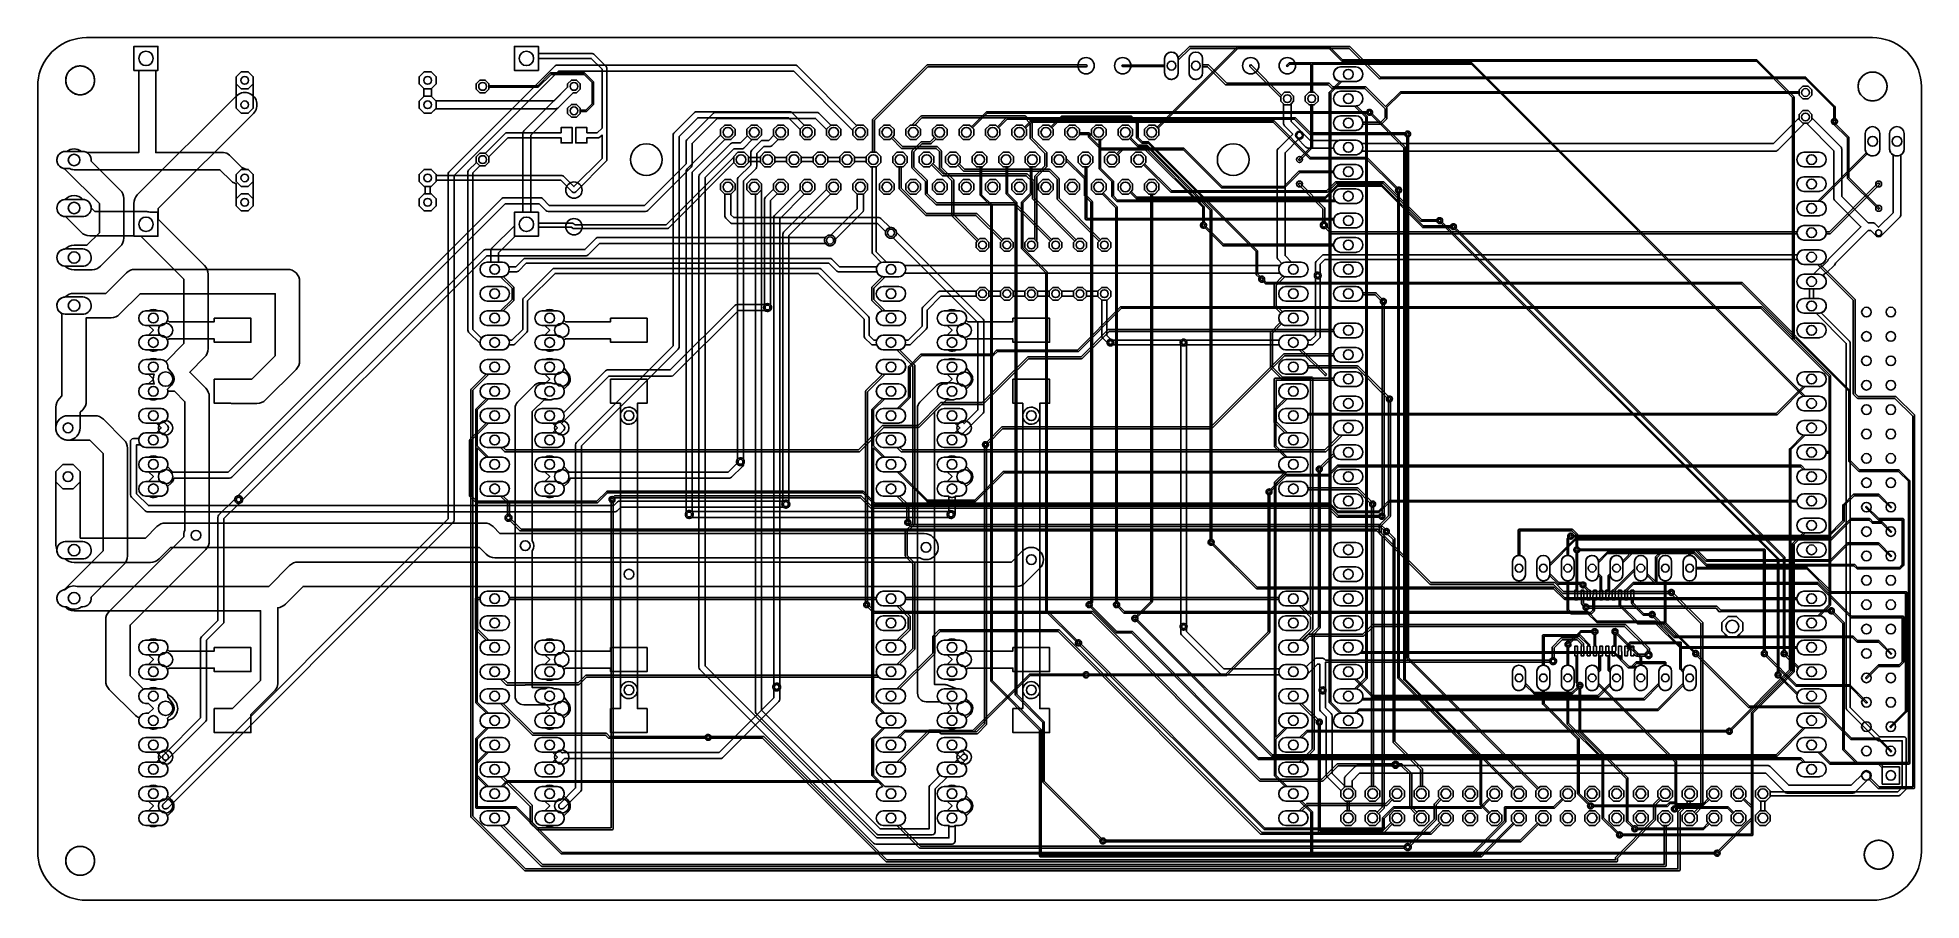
# Model space of a CAD drawing. Header units: millimetres. Extents: x 0 to 196, y 0 to 90.
import ezdxf

# ---------------------------------------------------------------- set-up
doc = ezdxf.new("R2010")
doc.units = ezdxf.units.MM

msp = doc.modelspace()

# ---------------------------------------------------------------- linework, layer by layer
at = {"layer": '16_copper'}
for points in [[(12.55, 89.01), (10.05, 89.01), (10.05, 86.51), (12.55, 86.51)], [(52.18, 89.01), (49.68, 89.01), (49.68, 86.51), (52.18, 86.51)], [(22.48, 85.1), (22.48, 85.84), (21.96, 86.36), (21.22, 86.36), (20.7, 85.84), (20.7, 85.1), (21.22, 84.58), (21.96, 84.58)], [(41.53, 85.1), (41.53, 85.84), (41.01, 86.36), (40.27, 86.36), (39.75, 85.84), (39.75, 85.1), (40.27, 84.58), (41.01, 84.58)], [(47.02, 84.56), (47.02, 85.11), (46.63, 85.5), (46.08, 85.5), (45.69, 85.11), (45.69, 84.56), (46.08, 84.18), (46.63, 84.18)], [(184.81, 83.93), (184.81, 84.47), (184.42, 84.86), (183.88, 84.86), (183.49, 84.47), (183.49, 83.93), (183.88, 83.54), (184.42, 83.54)], [(41.53, 82.56), (41.53, 83.3), (41.01, 83.82), (40.27, 83.82), (39.75, 83.3), (39.75, 82.56), (40.27, 82.04), (41.01, 82.04)], [(56.54, 82.02), (56.54, 82.57), (56.15, 82.96), (55.61, 82.96), (55.22, 82.57), (55.22, 82.02), (55.61, 81.64), (56.15, 81.64)], [(83.69, 79.75), (83.69, 80.38), (83.25, 80.82), (82.62, 80.82), (82.17, 80.38), (82.17, 79.75), (82.62, 79.3), (83.25, 79.3)], [(94.74, 79.75), (94.74, 80.38), (94.3, 80.82), (93.66, 80.82), (93.22, 80.38), (93.22, 79.75), (93.66, 79.3), (94.3, 79.3)], [(97.51, 79.75), (97.51, 80.38), (97.06, 80.82), (96.43, 80.82), (95.99, 80.38), (95.99, 79.75), (96.43, 79.3), (97.06, 79.3)], [(100.25, 79.75), (100.25, 80.38), (99.81, 80.82), (99.18, 80.82), (98.73, 80.38), (98.73, 79.75), (99.18, 79.3), (99.81, 79.3)], [(103.02, 79.75), (103.02, 80.38), (102.58, 80.82), (101.94, 80.82), (101.5, 80.38), (101.5, 79.75), (101.94, 79.3), (102.58, 79.3)], [(111.3, 79.75), (111.3, 80.38), (110.86, 80.82), (110.23, 80.82), (109.78, 80.38), (109.78, 79.75), (110.23, 79.3), (110.86, 79.3)], [(74.04, 76.9), (74.04, 77.53), (73.59, 77.98), (72.96, 77.98), (72.52, 77.53), (72.52, 76.9), (72.96, 76.45), (73.59, 76.45)], [(76.81, 76.9), (76.81, 77.53), (76.36, 77.98), (75.73, 77.98), (75.29, 77.53), (75.29, 76.9), (75.73, 76.45), (76.36, 76.45)], [(79.55, 76.9), (79.55, 77.53), (79.11, 77.98), (78.48, 77.98), (78.03, 77.53), (78.03, 76.9), (78.48, 76.45), (79.11, 76.45)], [(82.32, 76.9), (82.32, 77.53), (81.88, 77.98), (81.24, 77.98), (80.8, 77.53), (80.8, 76.9), (81.24, 76.45), (81.88, 76.45)], [(85.09, 76.9), (85.09, 77.53), (84.64, 77.98), (84.01, 77.98), (83.57, 77.53), (83.57, 76.9), (84.01, 76.45), (84.64, 76.45)], [(90.6, 76.9), (90.6, 77.53), (90.16, 77.98), (89.52, 77.98), (89.08, 77.53), (89.08, 76.9), (89.52, 76.45), (90.16, 76.45)], [(93.37, 76.9), (93.37, 77.53), (92.92, 77.98), (92.29, 77.98), (91.85, 77.53), (91.85, 76.9), (92.29, 76.45), (92.92, 76.45)], [(96.11, 76.9), (96.11, 77.53), (95.67, 77.98), (95.04, 77.98), (94.59, 77.53), (94.59, 76.9), (95.04, 76.45), (95.67, 76.45)], [(109.93, 76.9), (109.93, 77.53), (109.48, 77.98), (108.85, 77.98), (108.41, 77.53), (108.41, 76.9), (108.85, 76.45), (109.48, 76.45)], [(112.67, 76.9), (112.67, 77.53), (112.23, 77.98), (111.6, 77.98), (111.15, 77.53), (111.15, 76.9), (111.6, 76.45), (112.23, 76.45)], [(115.44, 76.9), (115.44, 77.53), (115, 77.98), (114.37, 77.98), (113.92, 77.53), (113.92, 76.9), (114.37, 76.45), (115, 76.45)], [(22.48, 74.94), (22.48, 75.68), (21.96, 76.2), (21.22, 76.2), (20.7, 75.68), (20.7, 74.94), (21.22, 74.42), (21.96, 74.42)], [(41.53, 74.94), (41.53, 75.68), (41.01, 76.2), (40.27, 76.2), (39.75, 75.68), (39.75, 74.94), (40.27, 74.42), (41.01, 74.42)], [(72.67, 74.06), (72.67, 74.69), (72.22, 75.13), (71.59, 75.13), (71.15, 74.69), (71.15, 74.06), (71.59, 73.61), (72.22, 73.61)], [(89.23, 74.06), (89.23, 74.69), (88.78, 75.13), (88.15, 75.13), (87.71, 74.69), (87.71, 74.06), (88.15, 73.61), (88.78, 73.61)], [(91.97, 74.06), (91.97, 74.69), (91.53, 75.13), (90.9, 75.13), (90.45, 74.69), (90.45, 74.06), (90.9, 73.61), (91.53, 73.61)], [(94.74, 74.06), (94.74, 74.69), (94.3, 75.13), (93.66, 75.13), (93.22, 74.69), (93.22, 74.06), (93.66, 73.61), (94.3, 73.61)], [(97.51, 74.06), (97.51, 74.69), (97.06, 75.13), (96.43, 75.13), (95.99, 74.69), (95.99, 74.06), (96.43, 73.61), (97.06, 73.61)], [(100.25, 74.06), (100.25, 74.69), (99.81, 75.13), (99.18, 75.13), (98.73, 74.69), (98.73, 74.06), (99.18, 73.61), (99.81, 73.61)], [(103.02, 74.06), (103.02, 74.69), (102.58, 75.13), (101.94, 75.13), (101.5, 74.69), (101.5, 74.06), (101.94, 73.61), (102.58, 73.61)], [(105.79, 74.06), (105.79, 74.69), (105.34, 75.13), (104.71, 75.13), (104.27, 74.69), (104.27, 74.06), (104.71, 73.61), (105.34, 73.61)], [(108.53, 74.06), (108.53, 74.69), (108.09, 75.13), (107.46, 75.13), (107.01, 74.69), (107.01, 74.06), (107.46, 73.61), (108.09, 73.61)], [(114.07, 74.06), (114.07, 74.69), (113.63, 75.13), (112.99, 75.13), (112.55, 74.69), (112.55, 74.06), (112.99, 73.61), (113.63, 73.61)], [(22.48, 72.4), (22.48, 73.14), (21.96, 73.66), (21.22, 73.66), (20.7, 73.14), (20.7, 72.4), (21.22, 71.88), (21.96, 71.88)], [(41.53, 72.4), (41.53, 73.14), (41.01, 73.66), (40.27, 73.66), (39.75, 73.14), (39.75, 72.4), (40.27, 71.88), (41.01, 71.88)], [(101.63, 68.05), (101.63, 68.6), (101.24, 68.99), (100.69, 68.99), (100.3, 68.6), (100.3, 68.05), (100.69, 67.67), (101.24, 67.67)], [(106.71, 68.05), (106.71, 68.6), (106.32, 68.99), (105.77, 68.99), (105.38, 68.6), (105.38, 68.05), (105.77, 67.67), (106.32, 67.67)], [(109.25, 68.05), (109.25, 68.6), (108.86, 68.99), (108.31, 68.99), (107.92, 68.6), (107.92, 68.05), (108.31, 67.67), (108.86, 67.67)], [(111.79, 68.05), (111.79, 68.6), (111.4, 68.99), (110.85, 68.99), (110.46, 68.6), (110.46, 68.05), (110.85, 67.67), (111.4, 67.67)], [(99.09, 62.97), (99.09, 63.52), (98.7, 63.91), (98.15, 63.91), (97.76, 63.52), (97.76, 62.97), (98.15, 62.59), (98.7, 62.59)], [(101.63, 62.97), (101.63, 63.52), (101.24, 63.91), (100.69, 63.91), (100.3, 63.52), (100.3, 62.97), (100.69, 62.59), (101.24, 62.59)], [(104.17, 62.97), (104.17, 63.52), (103.78, 63.91), (103.23, 63.91), (102.84, 63.52), (102.84, 62.97), (103.23, 62.59), (103.78, 62.59)], [(106.71, 62.97), (106.71, 63.52), (106.32, 63.91), (105.77, 63.91), (105.38, 63.52), (105.38, 62.97), (105.77, 62.59), (106.32, 62.59)], [(109.25, 62.97), (109.25, 63.52), (108.86, 63.91), (108.31, 63.91), (107.92, 63.52), (107.92, 62.97), (108.31, 62.59), (108.86, 62.59)], [(4.45, 43.67), (4.45, 44.72), (3.7, 45.47), (2.65, 45.47), (1.91, 44.72), (1.91, 43.67), (2.65, 42.93), (3.7, 42.93)], [(177.61, 28.13), (177.61, 29.02), (176.98, 29.65), (176.08, 29.65), (175.45, 29.02), (175.45, 28.13), (176.08, 27.5), (176.98, 27.5)], [(142.37, 10.86), (142.37, 11.49), (141.92, 11.94), (141.29, 11.94), (140.84, 11.49), (140.84, 10.86), (141.29, 10.41), (141.92, 10.41)], [(149.99, 10.86), (149.99, 11.49), (149.54, 11.94), (148.91, 11.94), (148.46, 11.49), (148.46, 10.86), (148.91, 10.41), (149.54, 10.41)], [(152.53, 10.86), (152.53, 11.49), (152.08, 11.94), (151.45, 11.94), (151, 11.49), (151, 10.86), (151.45, 10.41), (152.08, 10.41)], [(162.69, 10.86), (162.69, 11.49), (162.24, 11.94), (161.61, 11.94), (161.16, 11.49), (161.16, 10.86), (161.61, 10.41), (162.24, 10.41)], [(165.23, 10.86), (165.23, 11.49), (164.78, 11.94), (164.15, 11.94), (163.7, 11.49), (163.7, 10.86), (164.15, 10.41), (164.78, 10.41)], [(167.77, 10.86), (167.77, 11.49), (167.32, 11.94), (166.69, 11.94), (166.24, 11.49), (166.24, 10.86), (166.69, 10.41), (167.32, 10.41)], [(175.39, 10.86), (175.39, 11.49), (174.94, 11.94), (174.31, 11.94), (173.86, 11.49), (173.86, 10.86), (174.31, 10.41), (174.94, 10.41)], [(177.93, 10.86), (177.93, 11.49), (177.48, 11.94), (176.85, 11.94), (176.4, 11.49), (176.4, 10.86), (176.85, 10.41), (177.48, 10.41)], [(147.45, 8.32), (147.45, 8.95), (147, 9.4), (146.37, 9.4), (145.92, 8.95), (145.92, 8.32), (146.37, 7.87), (147, 7.87)], [(149.99, 8.32), (149.99, 8.95), (149.54, 9.4), (148.91, 9.4), (148.46, 8.95), (148.46, 8.32), (148.91, 7.87), (149.54, 7.87)], [(157.61, 8.32), (157.61, 8.95), (157.16, 9.4), (156.53, 9.4), (156.08, 8.95), (156.08, 8.32), (156.53, 7.87), (157.16, 7.87)], [(160.15, 8.32), (160.15, 8.95), (159.7, 9.4), (159.07, 9.4), (158.62, 8.95), (158.62, 8.32), (159.07, 7.87), (159.7, 7.87)], [(162.69, 8.32), (162.69, 8.95), (162.24, 9.4), (161.61, 9.4), (161.16, 8.95), (161.16, 8.32), (161.61, 7.87), (162.24, 7.87)], [(165.23, 8.32), (165.23, 8.95), (164.78, 9.4), (164.15, 9.4), (163.7, 8.95), (163.7, 8.32), (164.15, 7.87), (164.78, 7.87)], [(167.77, 8.32), (167.77, 8.95), (167.32, 9.4), (166.69, 9.4), (166.24, 8.95), (166.24, 8.32), (166.69, 7.87), (167.32, 7.87)], [(175.39, 8.32), (175.39, 8.95), (174.94, 9.4), (174.31, 9.4), (173.86, 8.95), (173.86, 8.32), (174.31, 7.87), (174.94, 7.87)], [(177.93, 8.32), (177.93, 8.95), (177.48, 9.4), (176.85, 9.4), (176.4, 8.95), (176.4, 8.32), (176.85, 7.87), (177.48, 7.87)], [(180.47, 8.32), (180.47, 8.95), (180.02, 9.4), (179.39, 9.4), (178.94, 8.95), (178.94, 8.32), (179.39, 7.87), (180.02, 7.87)]]:
    msp.add_lwpolyline(points, close=True, dxfattribs=at)
for points in [[(185.66, 28.2, 0.868643), (185.65, 29.71), (186.74, 30.81, 0.198912), (186.77, 30.86), (186.77, 54.67, 0.198912), (186.74, 54.73), (182.96, 58.52), (182.96, 83.72, 0.198912), (182.93, 83.78), (179.12, 87.59, 0.198912), (179.07, 87.61), (135.92, 87.61), (134.58, 88.95, 0.198912), (134.52, 88.98), (125.03, 88.98, 0.198912), (124.98, 88.95), (116.61, 80.58), (116.37, 80.82), (115.74, 80.82), (115.29, 80.38), (115.29, 79.75), (115.74, 79.3), (116.37, 79.3), (116.81, 79.75), (116.81, 80.38), (116.72, 80.48), (125.06, 88.82), (134.49, 88.82), (135.84, 87.48, 0.198912), (135.89, 87.46), (179.04, 87.46), (182.8, 83.69), (182.8, 58.48, 0.198912), (182.83, 58.43), (186.61, 54.64), (186.61, 30.89), (185.44, 29.72), (183.99, 29.72, 0.95208), (183.99, 28.19), (185.58, 28.19)], [(118.21, 85.58, 0.357806), (118.82, 86.25), (118.82, 87.74, 0.952081), (117.4, 87.74), (117.4, 86.25), (117.41, 86.18), (117.42, 86.11), (117.44, 86.04), (117.47, 85.98), (117.5, 85.92), (117.54, 85.86), (117.58, 85.81), (117.63, 85.76), (117.69, 85.71), (117.74, 85.67), (117.81, 85.64), (117.87, 85.61), (117.94, 85.59), (118.01, 85.58), (118.08, 85.57), (118.14, 85.57)], [(120.75, 85.58, 0.357806), (121.36, 86.25), (121.36, 87.74, 0.952081), (119.94, 87.74), (119.94, 86.25), (119.95, 86.18), (119.96, 86.11), (119.98, 86.04), (120.01, 85.98), (120.04, 85.92), (120.08, 85.86), (120.12, 85.81), (120.17, 85.76), (120.23, 85.71), (120.28, 85.67), (120.35, 85.64), (120.41, 85.61), (120.48, 85.59), (120.55, 85.58), (120.62, 85.57), (120.68, 85.57)], [(13.39, 9.59, 0.155131), (13.56, 9.68), (43.31, 39.43, 0.198912), (43.4, 39.66), (43.4, 75.56), (54.27, 86.42), (78.77, 86.42), (84.94, 80.25), (84.94, 79.75), (85.38, 79.3), (86.02, 79.3), (86.46, 79.75), (86.46, 80.38), (86.02, 80.82), (85.38, 80.82), (85.32, 80.76), (79.12, 86.97, 0.198912), (78.9, 87.06), (54.13, 87.06, 0.198912), (53.91, 86.97), (42.86, 75.92, 0.198912), (42.77, 75.69), (42.77, 39.79), (13.11, 10.13), (13.08, 10.1), (13.06, 10.06), (13.04, 10.02), (13.03, 9.98), (13.02, 9.93), (13.02, 9.89), (13.02, 9.84), (13.04, 9.8), (13.05, 9.76), (13.08, 9.72), (13.1, 9.69), (13.14, 9.66), (13.17, 9.63), (13.21, 9.61), (13.26, 9.6), (13.3, 9.59), (13.34, 9.59)], [(132.82, 54.46, 0.390017), (132.72, 54.55), (129.68, 54.55), (128.63, 55.6), (128.63, 59.14), (129.59, 60.1, 0.151817), (130.01, 59.94), (131.61, 59.94, 0.95208), (131.61, 61.47), (130.01, 61.47, 0.121246), (129.66, 61.36), (129.01, 62.02), (129.01, 64.09), (129.94, 65.03), (130.01, 65.02), (131.61, 65.02, 0.95208), (131.61, 66.55), (130.62, 66.55), (129.95, 67.22), (129.95, 77.94), (131.36, 79.35, 0.746075), (131.73, 80.04), (130.58, 81.19), (130.58, 83.04), (130.84, 83.29), (130.84, 83.84), (130.45, 84.23), (129.9, 84.23), (129.59, 83.91), (126.44, 87.07, 1), (126.29, 86.92), (129.51, 83.7), (129.51, 83.29), (129.77, 83.04), (129.77, 81.03, 0.198912), (129.89, 80.74), (130.74, 79.88), (129.25, 78.39, 0.198912), (129.13, 78.11), (129.13, 67.06, 0.198912), (129.25, 66.77), (129.61, 66.41, 0.575841), (129.72, 65.1), (128.83, 64.21, 0.198912), (128.8, 64.14), (128.8, 61.98, 0.198912), (128.83, 61.9), (129.5, 61.24, 0.371182), (129.44, 60.24), (128.45, 59.25, 0.198912), (128.42, 59.18), (128.42, 55.56, 0.198912), (128.45, 55.49), (129.56, 54.38, 0.198912), (129.64, 54.35), (132.61, 54.35), (132.61, 29.84), (131.7, 30.75, 0.894038), (131.61, 32.26), (130.01, 32.26, 0.95208), (130.01, 30.73), (131.43, 30.73), (132.61, 29.55), (132.61, 28.36), (131.43, 27.18), (130.01, 27.18, 0.95208), (130.01, 25.65), (131.61, 25.65, 0.894038), (131.7, 27.17), (132.79, 28.25, 0.198912), (132.82, 28.32), (132.82, 54.45)], [(130.39, 87.29, 0.169977), (130.34, 87.27), (130.12, 87.05, 1), (130.23, 86.94), (130.43, 87.14), (132.64, 87.14), (132.64, 84.23), (132.44, 84.23), (132.05, 83.84), (132.05, 83.29), (132.44, 82.91), (132.64, 82.91), (132.64, 78.52), (131.39, 77.27, 1), (131.5, 77.16), (132.77, 78.43, 0.198912), (132.79, 78.49), (132.79, 82.91), (132.99, 82.91), (133.38, 83.29), (133.38, 83.84), (132.99, 84.23), (132.79, 84.23), (132.79, 87.14), (149.35, 87.14), (183.92, 52.57, 0.912653), (183.99, 51.05), (185.58, 51.05, 0.95208), (185.58, 52.58), (184.13, 52.58), (149.44, 87.27, 0.198912), (149.38, 87.29), (130.4, 87.29)], [(137.4, 18.04, 0.906347), (137.32, 19.56), (135.87, 19.56), (134.7, 20.73), (134.7, 84.17), (135.87, 85.34), (137.32, 85.34, 0.95208), (137.32, 86.87), (135.73, 86.87, 0.912653), (135.66, 85.35), (134.57, 84.25, 0.198912), (134.54, 84.2), (134.54, 20.7, 0.198912), (134.57, 20.65), (135.66, 19.55, 0.912653), (135.73, 18.03), (137.32, 18.03)], [(48.5, 59.95, 0.850816), (48.52, 61.46), (49.6, 62.54, 0.198912), (49.63, 62.61), (49.63, 63.88, 0.198912), (49.6, 63.95), (48.52, 65.04, 0.894038), (48.42, 66.55), (48.03, 66.55), (48.03, 67.52), (49.74, 69.23), (52.18, 69.23), (52.18, 71.73), (51.37, 71.73), (51.37, 79.75), (55.79, 84.18), (56.15, 84.18), (56.54, 84.56), (56.54, 85.11), (56.15, 85.5), (55.61, 85.5), (55.22, 85.11), (55.22, 84.75), (50.67, 80.2, 0.198912), (50.55, 79.91), (50.55, 71.73), (49.68, 71.73), (49.68, 70.32), (47.34, 67.98, 0.198912), (47.22, 67.69), (47.22, 66.55), (46.83, 66.55, 0.95208), (46.83, 65.02), (48.24, 65.02), (49.43, 63.84), (49.43, 62.65), (48.24, 61.47), (46.83, 61.47, 0.95208), (46.83, 59.94), (48.42, 59.94)], [(17.53, 36.62, 0.195147), (17.89, 37.5), (17.89, 52.53, 0.198912), (17.52, 53.42), (15.86, 55.08), (17.41, 56.63, 0.198912), (17.78, 57.53), (17.78, 65.28, 0.198912), (17.41, 66.18), (12.57, 71.01), (12.57, 72.12), (22.49, 82.03, 1), (20.69, 83.83), (10.4, 73.54, 0.198912), (10.03, 72.64), (10.03, 70.48, 0.044143), (10.05, 70.26), (10.05, 69.23), (10.76, 69.23), (15.24, 64.75), (15.24, 58.06), (13.36, 56.17, 0.181857), (12.86, 56.39), (11.27, 56.39, 0.95208), (11.27, 54.86), (12.17, 54.86, 0.20879), (12.17, 53.85), (11.27, 53.85, 0.95208), (11.27, 52.32), (12.86, 52.32, 0.399908), (13.59, 53.09), (14.26, 53.09), (15.35, 52), (15.35, 38.61, 0.139873), (15.24, 37.92), (7.48, 30.17, 0.198912), (7.11, 29.27), (7.11, 22.93, 0.198912), (7.48, 22.03), (10.09, 19.42, 0.120313), (10.61, 19.11), (10.58, 19.05, 0.503357), (11.27, 18.03), (12.86, 18.03, 0.385743), (13.59, 18.76), (13.59, 18.82, 0.597666), (14.23, 20.96), (13.98, 21.22, 0.09713), (13.57, 21.49), (13.57, 21.52, 0.330355), (12.86, 22.1), (11.27, 22.1, 0.071955), (11.05, 22.06), (9.65, 23.46), (9.65, 28.74), (17.52, 36.61)], [(137.4, 20.58, 0.868643), (137.39, 22.09), (138.48, 23.19, 0.198912), (138.51, 23.24), (138.51, 81.66, 0.198912), (138.48, 81.71), (137.39, 82.81, 0.912653), (137.32, 84.33), (135.73, 84.33, 0.95208), (135.73, 82.8), (137.18, 82.8), (138.35, 81.63), (138.35, 23.27), (137.18, 22.1), (135.73, 22.1, 0.95208), (135.73, 20.57), (137.32, 20.57)], [(155.07, 10.86), (155.07, 11.49), (154.62, 11.94), (153.99, 11.94), (153.82, 11.77), (142.47, 23.11), (142.47, 78.49, 0.198912), (142.45, 78.54), (139.01, 81.98, 0.991751), (138.49, 82.3), (138.47, 82.25, 0.720235), (138.9, 81.87), (142.32, 78.45), (142.32, 23.08, 0.198912), (142.34, 23.03), (153.71, 11.66), (153.54, 11.49), (153.54, 10.86), (153.99, 10.41), (154.62, 10.41)], [(54.66, 9.59, 0.155131), (54.83, 9.68), (56.58, 11.43, 0.198912), (56.67, 11.65), (56.67, 47.4), (66.74, 57.47, 0.198912), (66.83, 57.69), (66.83, 79.62), (68.78, 81.57), (78.23, 81.57), (79.43, 80.37), (79.43, 79.75), (79.87, 79.3), (80.5, 79.3), (80.95, 79.75), (80.95, 80.38), (80.5, 80.82), (79.87, 80.82), (79.87, 80.82), (78.58, 82.11, 0.198912), (78.36, 82.2), (68.64, 82.2, 0.198912), (68.42, 82.11), (66.29, 79.98, 0.198912), (66.2, 79.76), (66.2, 57.82), (56.13, 47.75, 0.198912), (56.04, 47.53), (56.04, 11.78), (54.39, 10.13), (54.36, 10.1), (54.33, 10.06), (54.31, 10.02), (54.3, 9.98), (54.29, 9.93), (54.29, 9.89), (54.3, 9.84), (54.31, 9.8), (54.33, 9.76), (54.35, 9.72), (54.38, 9.69), (54.41, 9.66), (54.45, 9.63), (54.49, 9.61), (54.53, 9.6), (54.57, 9.59), (54.62, 9.59)], [(67.96, 39.86, 0.562259), (68.2, 40.51), (68.2, 75.91), (71.59, 79.3), (71.59, 79.3), (72.22, 79.3), (72.67, 79.75), (72.67, 80.38), (72.22, 80.82), (71.59, 80.82), (71.15, 80.38), (71.15, 79.75), (67.66, 76.27, 0.198912), (67.56, 76.04), (67.56, 40.51), (67.54, 40.49), (67.52, 40.44), (67.5, 40.39), (67.48, 40.34), (67.48, 40.29), (67.48, 40.23), (67.48, 40.18), (67.5, 40.13), (67.52, 40.08), (67.54, 40.03), (67.58, 39.99), (67.61, 39.95), (67.66, 39.92), (67.7, 39.89), (67.75, 39.87), (67.8, 39.86), (67.85, 39.85), (67.91, 39.85)], [(95.27, 5.94, 0.397771), (95.57, 6.25), (95.57, 7.87), (96.05, 7.87, 0.95208), (96.05, 9.4), (94.45, 9.4, 0.95208), (94.45, 7.87), (94.93, 7.87), (94.93, 6.57), (87.44, 6.57), (69.53, 24.48), (69.53, 75.34), (72.52, 78.33), (73.34, 78.33, 0.198912), (73.57, 78.42), (74.45, 79.3), (74.97, 79.3), (75.41, 79.75), (75.41, 80.38), (74.97, 80.82), (74.33, 80.82), (73.89, 80.38), (73.89, 79.75), (73.94, 79.69), (73.21, 78.96), (72.39, 78.96, 0.198912), (72.17, 78.87), (68.99, 75.69, 0.198912), (68.9, 75.47), (68.9, 24.35, 0.198912), (68.99, 24.13), (87.09, 6.03, 0.198912), (87.31, 5.94), (95.25, 5.94)], [(73.29, 45.35, 0.562259), (73.53, 46.01), (73.53, 74.99), (74.84, 76.29, 0.198912), (74.93, 76.52), (74.93, 77.85), (75.66, 78.58), (76.3, 78.58, 0.198912), (76.52, 78.67), (77.14, 79.3), (77.73, 79.3), (78.18, 79.75), (78.18, 80.38), (77.73, 80.82), (77.1, 80.82), (76.66, 80.38), (76.66, 79.75), (76.67, 79.73), (76.16, 79.22), (75.53, 79.22, 0.198912), (75.31, 79.12), (74.39, 78.2, 0.198912), (74.3, 77.98), (74.3, 76.65), (72.99, 75.35, 0.198912), (72.9, 75.12), (72.9, 46.01), (72.88, 45.98), (72.85, 45.93), (72.83, 45.88), (72.82, 45.83), (72.81, 45.78), (72.81, 45.73), (72.82, 45.67), (72.83, 45.62), (72.85, 45.57), (72.88, 45.53), (72.91, 45.48), (72.95, 45.45), (72.99, 45.41), (73.04, 45.39), (73.08, 45.37), (73.14, 45.35), (73.19, 45.35), (73.24, 45.35)], [(99.09, 68.05), (99.09, 68.6), (98.7, 68.99), (98.15, 68.99), (98.03, 68.86), (95.45, 71.45), (95.45, 75.06, 0.198912), (95.42, 75.13), (94.15, 76.4), (94.15, 78.11, 0.198912), (94.12, 78.18), (93.73, 78.56, 0.198912), (93.66, 78.59), (90.09, 78.59), (89.08, 79.59), (89.23, 79.75), (89.23, 80.38), (88.78, 80.82), (88.15, 80.82), (87.71, 80.38), (87.71, 79.75), (88.15, 79.3), (88.78, 79.3), (88.94, 79.45), (89.97, 78.41, 0.198912), (90.04, 78.38), (93.62, 78.38), (93.94, 78.06), (93.94, 76.36, 0.198912), (93.97, 76.29), (95.24, 75.01), (95.24, 71.41, 0.198912), (95.27, 71.33), (97.89, 68.72), (97.76, 68.6), (97.76, 68.05), (98.15, 67.67), (98.7, 67.67)], [(104.17, 68.05), (104.17, 68.6), (104.04, 68.72, 0.232518), (104.08, 68.8), (104.08, 75.43), (105.1, 76.45, 0.198912), (105.13, 76.52), (105.13, 77.91, 0.198912), (105.1, 77.99), (103.61, 79.48), (103.61, 81.03, 0.198912), (103.58, 81.1), (102.94, 81.73, 0.198912), (102.87, 81.76), (92.08, 81.76, 0.198912), (92, 81.73), (91.14, 80.87, 0.133724), (91.11, 80.82), (90.9, 80.82), (90.45, 80.38), (90.45, 79.75), (90.9, 79.3), (91.53, 79.3), (91.97, 79.75), (91.97, 80.38), (91.53, 80.82), (91.38, 80.82), (92.12, 81.56), (102.83, 81.56), (103.4, 80.98), (103.4, 79.44, 0.198912), (103.43, 79.37), (104.93, 77.87), (104.93, 76.56), (103.91, 75.54, 0.198912), (103.88, 75.47), (103.88, 68.89), (103.78, 68.99), (103.23, 68.99), (102.84, 68.6), (102.84, 68.05), (103.23, 67.67), (103.78, 67.67)], [(127.58, 64.47, 1), (127.44, 65.07), (127.39, 65.05), (127.35, 65.03), (127.08, 65.31), (127.08, 67.69, 0.198912), (127.05, 67.74), (115.75, 79.05, 0.198912), (115.7, 79.07), (115.09, 79.07), (114.63, 79.53), (114.63, 81.03, 0.198912), (114.61, 81.08), (113.97, 81.71, 0.198912), (113.92, 81.74), (106.68, 81.74, 0.198912), (106.63, 81.71), (105.54, 80.63), (105.34, 80.82), (104.71, 80.82), (104.27, 80.38), (104.27, 79.75), (104.71, 79.3), (105.34, 79.3), (105.79, 79.75), (105.79, 80.38), (105.65, 80.52), (106.71, 81.58), (113.89, 81.58), (114.48, 80.99), (114.48, 79.5, 0.198912), (114.5, 79.45), (115.01, 78.94, 0.198912), (115.06, 78.92), (115.67, 78.92), (126.92, 67.66), (126.92, 65.28, 0.198912), (126.95, 65.22), (127.25, 64.93), (127.23, 64.89), (127.21, 64.84), (127.2, 64.79), (127.2, 64.75), (127.21, 64.7), (127.23, 64.65), (127.25, 64.61), (127.28, 64.57), (127.31, 64.54), (127.35, 64.51), (127.39, 64.49), (127.44, 64.47), (127.48, 64.47), (127.53, 64.47)], [(121.52, 70.09, 0.781641), (121.52, 70.69), (121.52, 72.29, 0.198912), (121.5, 72.35), (115.47, 78.38, 0.198912), (115.41, 78.4), (110.84, 78.4), (109.61, 79.63), (109.61, 79.91, 0.414214), (109.54, 79.99), (108.53, 79.99), (108.53, 80.38), (108.09, 80.82), (107.46, 80.82), (107.01, 80.38), (107.01, 79.75), (107.46, 79.3), (108.09, 79.3), (108.53, 79.75), (108.53, 79.84), (109.46, 79.84), (109.46, 79.6, 0.198912), (109.48, 79.54), (110.75, 78.27, 0.198912), (110.81, 78.25), (115.38, 78.25), (121.37, 72.26), (121.37, 70.69), (121.33, 70.67), (121.28, 70.65), (121.25, 70.62), (121.21, 70.59), (121.18, 70.55), (121.16, 70.51), (121.15, 70.46), (121.14, 70.41), (121.14, 70.37), (121.15, 70.32), (121.16, 70.27), (121.18, 70.23), (121.21, 70.19), (121.25, 70.16), (121.28, 70.13), (121.33, 70.11), (121.37, 70.09), (121.42, 70.08), (121.47, 70.08)], [(122.31, 37.07, 0.781641), (122.31, 37.67), (122.31, 71.98, 0.198912), (122.29, 72.03), (115.62, 78.7, 0.198912), (115.57, 78.72), (114.65, 78.72), (113.85, 79.52), (114.07, 79.75), (114.07, 80.38), (113.63, 80.82), (112.99, 80.82), (112.55, 80.38), (112.55, 79.75), (112.99, 79.3), (113.63, 79.3), (113.74, 79.41), (114.56, 78.59, 0.198912), (114.62, 78.57), (115.54, 78.57), (122.16, 71.95), (122.16, 37.67), (122.12, 37.65), (122.08, 37.63), (122.04, 37.6), (122.01, 37.57), (121.98, 37.53), (121.96, 37.49), (121.94, 37.44), (121.93, 37.39), (121.93, 37.35), (121.94, 37.3), (121.96, 37.25), (121.98, 37.21), (122.01, 37.17), (122.04, 37.14), (122.08, 37.11), (122.12, 37.09), (122.17, 37.07), (122.21, 37.06), (122.26, 37.06)], [(137.4, 80.27, 0.906347), (137.32, 81.79), (135.73, 81.79, 0.95208), (135.73, 80.26), (137.32, 80.26)], [(185.66, 63.76, 0.678116), (185.98, 65.14), (186.18, 65.34, 0.142137), (186.38, 65.45), (187.16, 66.22, 0.141904), (187.26, 66.42), (190.67, 69.82), (190.97, 69.82), (191.48, 69.31, 0.414214), (192.06, 69.31), (193.96, 71.21, 0.198912), (194.08, 71.5), (194.08, 77.71, 0.244558), (194.44, 78.32), (194.44, 79.92, 0.95208), (192.91, 79.92), (192.91, 78.32, 0.244558), (193.27, 77.71), (193.27, 71.67), (191.77, 70.17), (191.42, 70.52, 0.198912), (191.14, 70.64), (190.67, 70.64), (187.92, 73.38), (187.92, 78.3, 0.198912), (187.8, 78.58), (184.81, 81.58), (184.81, 81.93), (184.42, 82.32), (183.88, 82.32), (183.49, 81.93), (183.49, 81.39), (183.88, 81), (184.24, 81), (187.11, 78.13), (187.11, 73.22, 0.198912), (187.23, 72.93), (189.93, 70.23), (186.58, 66.89, 0.141904), (186.47, 66.69), (185.92, 66.13, 0.142137), (185.72, 66.02), (184.97, 65.28), (183.99, 65.28, 0.95208), (183.99, 63.75), (185.58, 63.75)], [(191.8, 72.06, 0.544696), (191.82, 72.19), (188.67, 75.34), (188.67, 79.5, 0.198912), (188.65, 79.56), (187.3, 80.91, 0.976893), (187.05, 81.47), (187.01, 81.45, 0.6128), (187.05, 80.9), (187.09, 80.89, 0.060113), (187.11, 80.88), (188.52, 79.47), (188.52, 75.31, 0.198912), (188.54, 75.26), (191.72, 72.08), (191.73, 72.07), (191.75, 72.06), (191.78, 72.06)], [(191.25, 77.6, 0.357806), (191.9, 78.32), (191.9, 79.92, 0.95208), (190.37, 79.92), (190.37, 78.32), (190.38, 78.25), (190.39, 78.17), (190.42, 78.1), (190.45, 78.03), (190.48, 77.97), (190.52, 77.9), (190.57, 77.85), (190.62, 77.79), (190.68, 77.75), (190.74, 77.7), (190.81, 77.67), (190.88, 77.64), (190.95, 77.62), (191.02, 77.6), (191.1, 77.6), (191.17, 77.6)], [(137.4, 77.73, 0.906347), (137.32, 79.25), (135.73, 79.25, 0.95208), (135.73, 77.72), (137.32, 77.72)], [(157.61, 10.86), (157.61, 11.49), (157.16, 11.94), (156.53, 11.94), (156.36, 11.77), (142.79, 25.34), (142.79, 79.59, 0.991753), (142.64, 80.18), (142.6, 80.17, 0.720233), (142.64, 79.59), (142.64, 25.3, 0.198912), (142.66, 25.25), (156.25, 11.66), (156.08, 11.49), (156.08, 10.86), (156.53, 10.41), (157.16, 10.41)], [(5.69, 65.75, 0.195134), (6.57, 66.12), (8.61, 68.16, 0.198912), (8.99, 69.06), (8.99, 73.15, 0.198912), (8.61, 74.05), (5.59, 77.07, 0.436822), (4.74, 78.07), (4.57, 78.07, 0.334489), (3.05, 78.07), (2.88, 78.07, 0.876976), (2.72, 76.3), (2.8, 76.29, 0.03383), (2.91, 76.16), (6.45, 72.63), (6.45, 69.58), (5.15, 68.29), (3.81, 68.29, 0.20447), (2.88, 67.91), (2.8, 67.9, 0.876976), (2.8, 66.13), (2.88, 66.12, 0.20447), (3.81, 65.75), (5.68, 65.75)], [(48.5, 57.41, 0.906347), (48.42, 58.93), (46.83, 58.93, 0.222231), (46.25, 58.63), (45.34, 59.54), (45.34, 75.84), (46.07, 76.57), (46.08, 76.56), (46.63, 76.56), (47.02, 76.94), (47.02, 77.49), (46.63, 77.88), (46.08, 77.88), (45.69, 77.49), (45.69, 76.94), (45.71, 76.93), (44.91, 76.13, 0.198912), (44.83, 75.95), (44.83, 59.44, 0.198912), (44.91, 59.26), (46.11, 58.05), (46.12, 57.98, 0.330355), (46.83, 57.4), (48.42, 57.4)], [(89.77, 59.95, 0.906347), (89.7, 61.47), (88.28, 61.47), (87.1, 62.65), (87.1, 63.84), (88.28, 65.02), (89.7, 65.02, 0.95208), (89.7, 66.55), (88.43, 66.55), (87.36, 67.62), (87.36, 76.45), (87.39, 76.45), (87.83, 76.9), (87.83, 77.53), (87.39, 77.98), (86.76, 77.98), (86.31, 77.53), (86.31, 76.9), (86.76, 76.45), (86.95, 76.45), (86.95, 67.53, 0.198912), (87.01, 67.39), (87.89, 66.51, 0.775112), (88.01, 65.04), (86.92, 63.95, 0.198912), (86.89, 63.88), (86.89, 62.61, 0.198912), (86.92, 62.54), (88.01, 61.46, 0.894038), (88.1, 59.94), (89.7, 59.94)], [(150.34, 4.59, 0.169977), (150.39, 4.61), (153.82, 8.04), (153.99, 7.87), (154.62, 7.87), (155.07, 8.32), (155.07, 8.95), (154.62, 9.4), (153.99, 9.4), (153.54, 8.95), (153.54, 8.32), (153.71, 8.15), (150.3, 4.74), (104.53, 4.74), (104.53, 17.84, 0.198912), (104.51, 17.9), (99.45, 22.96), (99.45, 72.42, 0.198912), (99.43, 72.48), (98.34, 73.56), (98.34, 76.45), (98.44, 76.45), (98.88, 76.9), (98.88, 77.53), (98.44, 77.98), (97.8, 77.98), (97.36, 77.53), (97.36, 76.9), (97.8, 76.45), (98.19, 76.45), (98.19, 73.53, 0.198912), (98.21, 73.48), (99.3, 72.39), (99.3, 22.92, 0.198912), (99.32, 22.87), (104.38, 17.81), (104.38, 4.67, 0.414214), (104.46, 4.59), (150.34, 4.59)], [(111.04, 5.96, 1), (110.89, 6.55), (110.85, 6.54), (110.81, 6.52), (104.85, 12.48), (104.85, 18.64, 0.198912), (104.83, 18.69), (101.99, 21.53), (101.99, 72.74, 0.198912), (101.97, 72.79), (101.04, 73.72), (101.04, 76.45), (101.2, 76.45), (101.65, 76.9), (101.65, 77.53), (101.2, 77.98), (100.57, 77.98), (100.13, 77.53), (100.13, 76.9), (100.57, 76.45), (100.89, 76.45), (100.89, 73.69, 0.198912), (100.91, 73.64), (101.84, 72.71), (101.84, 21.49, 0.198912), (101.86, 21.44), (104.7, 18.61), (104.7, 12.45, 0.198912), (104.72, 12.39), (110.7, 6.41), (110.68, 6.37), (110.67, 6.33), (110.66, 6.28), (110.66, 6.23), (110.67, 6.18), (110.68, 6.14), (110.71, 6.1), (110.73, 6.06), (110.77, 6.02), (110.81, 5.99), (110.85, 5.97), (110.89, 5.96), (110.94, 5.95), (110.99, 5.95)], [(108.5, 26.59, 1), (108.35, 27.19), (108.31, 27.17), (108.27, 27.16), (105.17, 30.26), (105.17, 65.47, 0.198912), (105.15, 65.52), (102.63, 68.04), (102.63, 72.71), (103.56, 73.64, 0.198912), (103.58, 73.69), (103.58, 76.45), (103.95, 76.45), (104.39, 76.9), (104.39, 77.53), (103.95, 77.98), (103.32, 77.98), (102.87, 77.53), (102.87, 76.9), (103.32, 76.45), (103.43, 76.45), (103.43, 73.72), (102.5, 72.79, 0.198912), (102.48, 72.74), (102.48, 68.01, 0.198912), (102.5, 67.95), (105.02, 65.44), (105.02, 30.23, 0.198912), (105.04, 30.17), (108.16, 27.05), (108.14, 27.01), (108.13, 26.96), (108.12, 26.92), (108.12, 26.87), (108.13, 26.82), (108.14, 26.78), (108.17, 26.73), (108.19, 26.69), (108.23, 26.66), (108.27, 26.63), (108.31, 26.61), (108.35, 26.59), (108.4, 26.59), (108.45, 26.59)], [(109.61, 30.56, 0.461006), (109.82, 30.98), (109.8, 31.02, 0.38787), (109.87, 31.12), (109.87, 72.83, 0.198912), (109.85, 72.89), (109.22, 73.52), (109.22, 75.23, 0.198912), (109.19, 75.29), (107.21, 77.27, 0.177141), (107.16, 77.29), (107.16, 77.53), (106.72, 77.98), (106.08, 77.98), (105.64, 77.53), (105.64, 76.9), (106.08, 76.45), (106.72, 76.45), (107.16, 76.9), (107.16, 77.1), (109.06, 75.2), (109.06, 73.49, 0.198912), (109.09, 73.43), (109.72, 72.8), (109.72, 31.15), (109.69, 31.12), (109.65, 31.14), (109.61, 31.16), (109.56, 31.17), (109.51, 31.17), (109.47, 31.16), (109.42, 31.14), (109.38, 31.12), (109.34, 31.09), (109.31, 31.06), (109.28, 31.02), (109.26, 30.98), (109.24, 30.93), (109.23, 30.88), (109.23, 30.84), (109.24, 30.79), (109.26, 30.74), (109.28, 30.7), (109.31, 30.66), (109.34, 30.63), (109.38, 30.6), (109.42, 30.58), (109.47, 30.56), (109.51, 30.56), (109.56, 30.56)], [(137.4, 75.19, 0.906347), (137.32, 76.71), (135.73, 76.71, 0.95208), (135.73, 75.18), (137.32, 75.18)], [(185.66, 76.46, 0.906347), (185.58, 77.98), (183.99, 77.98, 0.95208), (183.99, 76.45), (185.58, 76.45)], [(93.2, 6.89, 0.397771), (93.5, 7.21), (93.5, 11.68), (94.78, 12.95), (96.05, 12.95, 0.760912), (96.37, 14.39), (96.74, 14.76, 1), (96.3, 15.21), (95.56, 14.48), (94.45, 14.48, 0.702863), (94.03, 13.11), (92.96, 12.04, 0.198912), (92.87, 11.81), (92.87, 7.52), (87.76, 7.52), (75.41, 19.88), (75.41, 74.04, 0.011242), (75.41, 74.06), (75.41, 74.69), (74.97, 75.13), (74.33, 75.13), (73.89, 74.69), (73.89, 74.06), (74.33, 73.61), (74.77, 73.61), (74.77, 19.75, 0.198912), (74.86, 19.52), (87.41, 6.98, 0.198912), (87.63, 6.89), (93.19, 6.89)], [(76.12, 61.42, 0.562259), (76.36, 62.07), (76.36, 72.96), (77.06, 73.66), (77.1, 73.61), (77.73, 73.61), (78.18, 74.06), (78.18, 74.69), (77.73, 75.13), (77.1, 75.13), (76.66, 74.69), (76.66, 74.15), (75.82, 73.31, 0.198912), (75.72, 73.09), (75.72, 62.07), (75.7, 62.04), (75.68, 62), (75.66, 61.95), (75.64, 61.9), (75.63, 61.84), (75.63, 61.79), (75.64, 61.74), (75.66, 61.69), (75.68, 61.64), (75.7, 61.59), (75.74, 61.55), (75.77, 61.51), (75.81, 61.48), (75.86, 61.45), (75.91, 61.43), (75.96, 61.42), (76.01, 61.41), (76.07, 61.41)], [(77.07, 21.89, 0.562259), (77.31, 22.54), (77.31, 71.05), (79.87, 73.61), (79.87, 73.61), (80.5, 73.61), (80.95, 74.06), (80.95, 74.69), (80.5, 75.13), (79.87, 75.13), (79.43, 74.69), (79.43, 74.06), (76.77, 71.41, 0.198912), (76.68, 71.18), (76.68, 22.54), (76.66, 22.51), (76.63, 22.47), (76.61, 22.42), (76.59, 22.37), (76.59, 22.32), (76.59, 22.26), (76.59, 22.21), (76.61, 22.16), (76.63, 22.11), (76.66, 22.06), (76.69, 22.02), (76.73, 21.98), (76.77, 21.95), (76.81, 21.92), (76.86, 21.9), (76.91, 21.89), (76.97, 21.88), (77.02, 21.88)], [(78.03, 40.94, 0.562259), (78.26, 41.59), (78.26, 69.31), (82.59, 73.63), (82.62, 73.61), (83.25, 73.61), (83.69, 74.06), (83.69, 74.69), (83.25, 75.13), (82.62, 75.13), (82.17, 74.69), (82.17, 74.11), (77.72, 69.66, 0.198912), (77.63, 69.44), (77.63, 41.59), (77.61, 41.56), (77.58, 41.52), (77.56, 41.47), (77.55, 41.42), (77.54, 41.37), (77.54, 41.31), (77.55, 41.26), (77.56, 41.21), (77.58, 41.16), (77.61, 41.11), (77.64, 41.07), (77.68, 41.03), (77.72, 41), (77.77, 40.97), (77.82, 40.95), (77.87, 40.94), (77.92, 40.93), (77.97, 40.93)], [(82.64, 68.25, 0.419447), (83.1, 68.91), (85.92, 71.73, 0.198912), (86.02, 71.95), (86.02, 73.61), (86.46, 74.06), (86.46, 74.69), (86.02, 75.13), (85.38, 75.13), (84.94, 74.69), (84.94, 74.06), (85.38, 73.61), (85.38, 72.08), (82.65, 69.36), (82.64, 69.36), (82.58, 69.36), (82.52, 69.36), (82.46, 69.36), (82.39, 69.34), (82.33, 69.32), (82.28, 69.3), (82.22, 69.26), (82.17, 69.22), (82.13, 69.18), (82.09, 69.13), (82.06, 69.07), (82.03, 69.02), (82.01, 68.96), (81.99, 68.9), (81.99, 68.83), (81.99, 68.77), (81.99, 68.71), (82.01, 68.65), (82.03, 68.59), (82.06, 68.53), (82.09, 68.48), (82.13, 68.43), (82.17, 68.38), (82.22, 68.34), (82.28, 68.31), (82.33, 68.28), (82.39, 68.26), (82.46, 68.25), (82.52, 68.24), (82.58, 68.24)], [(112.47, 30.56, 0.781641), (112.47, 31.16), (112.47, 72.23, 0.198912), (112.45, 72.29), (110.99, 73.74), (111.3, 74.06), (111.3, 74.69), (110.86, 75.13), (110.23, 75.13), (109.78, 74.69), (109.78, 74.06), (110.23, 73.61), (110.86, 73.61), (110.88, 73.64), (112.32, 72.2), (112.32, 31.16), (112.28, 31.14), (112.24, 31.12), (112.2, 31.09), (112.16, 31.06), (112.13, 31.02), (112.11, 30.98), (112.1, 30.93), (112.09, 30.88), (112.09, 30.84), (112.1, 30.79), (112.11, 30.74), (112.13, 30.7), (112.16, 30.66), (112.2, 30.63), (112.24, 30.6), (112.28, 30.58), (112.32, 30.56), (112.37, 30.56), (112.42, 30.56)], [(114.37, 29.13, 0.504319), (114.56, 29.59), (116.1, 31.12, 0.198912), (116.12, 31.18), (116.12, 73.61), (116.37, 73.61), (116.81, 74.06), (116.81, 74.69), (116.37, 75.13), (115.74, 75.13), (115.29, 74.69), (115.29, 74.06), (115.74, 73.61), (115.97, 73.61), (115.97, 31.21), (114.46, 29.7), (114.42, 29.71), (114.37, 29.73), (114.32, 29.74), (114.28, 29.74), (114.23, 29.73), (114.18, 29.71), (114.14, 29.69), (114.1, 29.66), (114.07, 29.63), (114.04, 29.59), (114.02, 29.55), (114, 29.5), (114, 29.46), (114, 29.41), (114, 29.36), (114.02, 29.32), (114.04, 29.27), (114.07, 29.23), (114.1, 29.2), (114.14, 29.17), (114.18, 29.15), (114.23, 29.13), (114.28, 29.13), (114.32, 29.13)], [(134.05, 70.04, 0.782376), (134.09, 70.73), (134.09, 72.14, 0.198912), (134.06, 72.21), (131.52, 74.75, 1), (131.37, 74.6), (133.88, 72.09), (133.88, 70.73), (133.87, 70.73), (133.83, 70.71), (133.79, 70.69), (133.75, 70.66), (133.72, 70.62), (133.69, 70.59), (133.67, 70.55), (133.65, 70.5), (133.64, 70.46), (133.63, 70.41), (133.63, 70.37), (133.64, 70.32), (133.65, 70.28), (133.67, 70.23), (133.69, 70.19), (133.72, 70.15), (133.75, 70.12), (133.79, 70.09), (133.83, 70.07), (133.87, 70.05), (133.92, 70.04), (133.96, 70.03), (134.01, 70.03)], [(185.66, 73.92, 0.906347), (185.58, 75.44), (183.99, 75.44, 0.95208), (183.99, 73.91), (185.58, 73.91)], [(4.82, 71.29, 0.916332), (4.74, 73.07), (2.88, 73.07, 0.957293), (2.88, 71.28), (4.74, 71.28)], [(137.4, 72.65, 0.906347), (137.32, 74.17), (135.73, 74.17, 0.95208), (135.73, 72.64), (137.32, 72.64)], [(152.53, 8.32), (152.53, 8.95), (152.08, 9.4), (151.45, 9.4), (151.28, 9.23), (150.41, 10.1), (150.41, 14.67, 0.198912), (150.39, 14.72), (141.84, 23.27), (141.84, 73.75, 0.991753), (141.69, 74.34), (141.65, 74.32, 0.720233), (141.69, 73.75), (141.69, 23.24, 0.198912), (141.71, 23.19), (150.26, 14.64), (150.26, 10.06, 0.198912), (150.28, 10.01), (151.17, 9.12), (151, 8.95), (151, 8.32), (151.45, 7.87), (152.08, 7.87)], [(185.66, 71.38, 0.906347), (185.58, 72.9), (183.99, 72.9, 0.95208), (183.99, 71.37), (185.58, 71.37)], [(137.4, 70.11, 0.906347), (137.32, 71.63), (135.73, 71.63, 0.95208), (135.73, 70.1), (137.32, 70.1)], [(181.36, 23.26, 0.781641), (181.37, 23.85), (181.37, 35.62, 0.198912), (181.35, 35.68), (146.31, 70.71, 0.991751), (145.79, 71.03), (145.77, 70.98, 0.720235), (146.21, 70.6), (181.22, 35.59), (181.22, 23.85), (181.18, 23.84), (181.13, 23.82), (181.09, 23.79), (181.06, 23.76), (181.03, 23.72), (181.01, 23.68), (181, 23.63), (180.99, 23.58), (180.99, 23.53), (181, 23.49), (181.01, 23.44), (181.03, 23.4), (181.06, 23.36), (181.09, 23.33), (181.13, 23.3), (181.18, 23.28), (181.22, 23.26), (181.27, 23.25), (181.32, 23.25)], [(98.49, 50.8, 0.19509), (98.58, 51.02), (98.58, 60.39, 0.198912), (98.49, 60.61), (89.46, 69.64, 0.986335), (88.34, 69.56), (88.34, 69.5, 0.487579), (89.13, 69.08), (97.95, 60.26), (97.95, 51.15), (96.52, 49.73), (96.37, 49.87, 0.760912), (96.05, 51.31), (94.45, 51.31, 0.95208), (94.45, 49.78), (95.56, 49.78), (96.07, 49.28), (95.56, 48.77), (94.45, 48.77, 0.95208), (94.45, 47.24), (96.05, 47.24, 0.760912), (96.37, 48.68), (98.49, 50.8)], [(137.4, 67.57, 0.906347), (137.32, 69.09), (135.73, 69.09, 0.95208), (135.73, 67.56), (137.32, 67.56)], [(182, 25.48, 0.781641), (182, 26.08), (182, 35.78, 0.198912), (181.98, 35.84), (147.74, 70.08, 0.991751), (147.22, 70.39), (147.2, 70.35, 0.720235), (147.63, 69.97), (181.85, 35.75), (181.85, 26.08), (181.81, 26.06), (181.77, 26.04), (181.73, 26.01), (181.7, 25.98), (181.67, 25.94), (181.65, 25.9), (181.63, 25.85), (181.62, 25.8), (181.62, 25.76), (181.63, 25.71), (181.65, 25.66), (181.67, 25.62), (181.7, 25.58), (181.73, 25.55), (181.77, 25.52), (181.81, 25.5), (181.86, 25.48), (181.9, 25.48), (181.95, 25.48)], [(185.66, 68.84, 0.906347), (185.58, 70.36), (183.99, 70.36, 0.95208), (183.99, 68.83), (185.58, 68.83)], [(185.66, 66.3, 0.906347), (185.58, 67.82), (183.99, 67.82, 0.95208), (183.99, 66.29), (185.58, 66.29)], [(134.16, 54.73, 0.595647), (134.22, 54.9), (131.7, 57.42, 0.270539), (132.29, 57.91), (132.72, 57.91, 0.198912), (132.89, 57.99), (133.53, 58.62, 0.198912), (133.6, 58.8), (133.6, 64.9, 0.962894), (133.12, 65.42), (133.08, 65.39, 0.392239), (133.1, 64.9), (133.1, 58.91), (132.61, 58.42), (132.29, 58.42, 0.304475), (131.61, 58.93), (130.01, 58.93, 0.95208), (130.01, 57.4), (131.43, 57.4), (134.07, 54.76), (134.09, 54.74), (134.11, 54.73), (134.14, 54.73)], [(137.4, 65.03, 0.906347), (137.32, 66.55), (135.73, 66.55, 0.95208), (135.73, 65.02), (137.32, 65.02)], [(4.82, 61.13, 0.916332), (4.74, 62.91), (2.88, 62.91, 0.957293), (2.88, 61.12), (4.74, 61.12)], [(48.5, 62.49, 0.906347), (48.42, 64.01), (46.83, 64.01, 0.95208), (46.83, 62.48), (48.42, 62.48)], [(89.77, 62.49, 0.906347), (89.7, 64.01), (88.1, 64.01, 0.95208), (88.1, 62.48), (89.7, 62.48)], [(111.83, 57.82, 0.901733), (111.76, 58.52), (111.38, 58.91), (111.38, 62.59), (111.4, 62.59), (111.79, 62.97), (111.79, 63.52), (111.4, 63.91), (110.85, 63.91), (110.46, 63.52), (110.46, 62.97), (110.85, 62.59), (110.87, 62.59), (110.87, 58.8, 0.198912), (110.95, 58.62), (111.4, 58.16), (111.4, 58.14), (111.41, 58.1), (111.42, 58.05), (111.44, 58.01), (111.46, 57.97), (111.49, 57.93), (111.53, 57.9), (111.56, 57.87), (111.6, 57.85), (111.65, 57.83), (111.69, 57.82), (111.74, 57.81), (111.78, 57.81)], [(131.68, 62.49, 0.906347), (131.61, 64.01), (130.01, 64.01, 0.95208), (130.01, 62.48), (131.61, 62.48)], [(137.4, 62.49, 0.906347), (137.32, 64.01), (135.73, 64.01, 0.95208), (135.73, 62.48), (137.32, 62.48)], [(12.94, 59.95, 0.906347), (12.86, 61.47), (11.27, 61.47, 0.95208), (11.27, 59.94), (12.86, 59.94)], [(54.21, 59.95, 0.906347), (54.14, 61.47), (52.54, 61.47, 0.95208), (52.54, 59.94), (54.14, 59.94)], [(96.12, 59.95, 0.906347), (96.05, 61.47), (94.45, 61.47, 0.95208), (94.45, 59.94), (96.05, 59.94)], [(140.09, 39.77, 0.461006), (140.3, 40.19), (140.28, 40.23), (140.28, 40.23), (140.28, 62.16, 0.949259), (140.1, 62.75), (140.06, 62.73, 0.687507), (140.07, 62.16), (140.07, 40.37), (140.04, 40.37), (139.99, 40.37), (139.95, 40.37), (139.9, 40.35), (139.86, 40.33), (139.82, 40.3), (139.79, 40.27), (139.76, 40.23), (139.74, 40.19), (139.72, 40.14), (139.71, 40.09), (139.71, 40.04), (139.72, 40), (139.74, 39.95), (139.76, 39.91), (139.79, 39.87), (139.82, 39.84), (139.86, 39.81), (139.9, 39.79), (139.95, 39.77), (139.99, 39.76), (140.04, 39.76)], [(188.8, 58.17, 0.198912), (188.74, 58.31), (185.79, 61.25, 0.826553), (185.58, 62.74), (183.99, 62.74, 0.95208), (183.99, 61.21), (185.26, 61.21), (188.39, 58.08), (188.39, 20.07, 0.198912), (188.45, 19.92), (191.63, 16.75, 0.198912), (191.77, 16.69), (194.23, 16.69), (194.23, 11.83), (193.78, 11.38), (180.47, 11.38), (180.47, 11.49), (180.02, 11.94), (179.39, 11.94), (178.94, 11.49), (178.94, 10.86), (179.39, 10.41), (180.02, 10.41), (180.47, 10.86), (180.47, 10.97), (193.87, 10.97, 0.198912), (194.01, 11.03), (194.58, 11.6, 0.198912), (194.64, 11.75), (194.64, 16.89, 0.414214), (194.44, 17.09), (191.85, 17.09), (188.8, 20.15)], [(12.94, 57.41, 0.906347), (12.86, 58.93), (11.27, 58.93, 0.95208), (11.27, 57.4), (12.86, 57.4)], [(54.21, 57.41, 0.906347), (54.14, 58.93), (52.54, 58.93, 0.95208), (52.54, 57.4), (54.14, 57.4)], [(89.77, 23.12, 0.850816), (89.79, 24.63), (91.35, 26.19, 0.198912), (91.38, 26.26), (91.38, 35.15, 0.198912), (91.35, 35.22), (90.59, 35.98), (90.59, 38.44), (91.35, 39.2, 0.198912), (91.38, 39.27), (91.38, 55.78, 0.198912), (91.35, 55.86), (89.79, 57.42, 0.894038), (89.7, 58.93), (88.1, 58.93, 0.95208), (88.1, 57.4), (89.52, 57.4), (91.18, 55.74), (91.18, 39.32), (90.42, 38.55, 0.198912), (90.39, 38.48), (90.39, 35.94, 0.198912), (90.42, 35.87), (91.18, 35.11), (91.18, 26.3), (89.52, 24.64), (88.1, 24.64, 0.95208), (88.1, 23.11), (89.7, 23.11)], [(96.12, 57.41, 0.906347), (96.05, 58.93), (94.45, 58.93, 0.95208), (94.45, 57.4), (96.05, 57.4)], [(137.4, 58.68, 0.906347), (137.32, 60.2), (135.73, 60.2, 0.95208), (135.73, 58.67), (137.32, 58.67)], [(185.66, 58.68, 0.906347), (185.58, 60.2), (183.99, 60.2, 0.95208), (183.99, 58.67), (185.58, 58.67)], [(119.45, 28.23, 0.519281), (119.68, 28.76), (119.68, 57.98, 0.976439), (119.08, 58.36), (119.06, 58.32, 0.255212), (119.08, 57.98), (119.08, 28.76), (119.06, 28.73), (119.04, 28.69), (119.03, 28.64), (119.02, 28.6), (119.02, 28.55), (119.03, 28.51), (119.04, 28.46), (119.06, 28.42), (119.08, 28.38), (119.11, 28.34), (119.15, 28.31), (119.18, 28.28), (119.22, 28.26), (119.27, 28.24), (119.31, 28.23), (119.36, 28.22), (119.4, 28.22)], [(137.4, 56.14, 0.906347), (137.32, 57.66), (135.73, 57.66, 0.95208), (135.73, 56.13), (137.32, 56.13)], [(170.98, 3.14, 0.390017), (171.08, 3.24), (171.08, 9.23), (172.16, 10.31, 0.278989), (172.19, 10.41), (172.4, 10.41), (172.85, 10.86), (172.85, 11.49), (172.4, 11.94), (171.77, 11.94), (171.32, 11.49), (171.32, 10.86), (171.77, 10.41), (171.97, 10.41), (170.9, 9.34, 0.198912), (170.87, 9.27), (170.87, 3.34), (50.84, 3.34), (45.35, 8.84), (45.35, 53.2), (47.01, 54.86), (48.42, 54.86, 0.95208), (48.42, 56.39), (46.83, 56.39, 0.894038), (46.73, 54.88), (45.17, 53.32, 0.198912), (45.14, 53.24), (45.14, 8.79, 0.198912), (45.17, 8.72), (50.73, 3.17, 0.198912), (50.8, 3.14), (170.97, 3.14)], [(54.21, 54.87, 0.906347), (54.14, 56.39), (52.54, 56.39, 0.95208), (52.54, 54.86), (54.14, 54.86)], [(86.43, 30.56, 0.746974), (86.46, 31.15), (86.46, 53.04), (88.28, 54.86), (89.7, 54.86, 0.95208), (89.7, 56.39), (88.1, 56.39, 0.894038), (88.01, 54.88), (86.29, 53.16, 0.198912), (86.26, 53.09), (86.26, 31.15), (86.24, 31.14), (86.2, 31.12), (86.16, 31.09), (86.13, 31.06), (86.1, 31.02), (86.08, 30.98), (86.06, 30.93), (86.06, 30.88), (86.06, 30.84), (86.06, 30.79), (86.08, 30.74), (86.1, 30.7), (86.13, 30.66), (86.16, 30.63), (86.2, 30.6), (86.24, 30.58), (86.29, 30.56), (86.34, 30.56), (86.38, 30.56)], [(96.12, 54.87, 0.906347), (96.05, 56.39), (94.45, 56.39, 0.95208), (94.45, 54.86), (96.05, 54.86)], [(131.68, 54.87, 0.906347), (131.61, 56.39), (130.01, 56.39, 0.95208), (130.01, 54.86), (131.61, 54.86)], [(137.4, 53.6, 0.906347), (137.32, 55.12), (135.73, 55.12, 0.95208), (135.73, 53.59), (137.32, 53.59)], [(185.66, 53.6, 0.906347), (185.58, 55.12), (183.99, 55.12, 0.95208), (183.99, 53.59), (185.58, 53.59)], [(45.65, 20.69, 0.169977), (45.67, 20.65), (46.76, 19.55, 0.874716), (46.76, 18.04), (45.67, 16.94, 0.198912), (45.64, 16.89), (45.64, 13.08, 0.198912), (45.67, 13.03), (46.76, 11.93, 0.912653), (46.83, 10.41), (48.42, 10.41, 0.95208), (48.42, 11.94), (46.97, 11.94), (45.8, 13.11), (45.8, 16.86), (46.97, 18.03), (48.42, 18.03, 0.95208), (48.42, 19.56), (46.97, 19.56), (45.8, 20.73), (45.8, 47.19), (46.76, 46.22, 0.912653), (46.83, 44.7), (48.42, 44.7, 0.95208), (48.42, 46.23), (46.97, 46.23), (45.8, 47.4), (45.8, 51.15), (46.97, 52.32), (48.42, 52.32, 0.95208), (48.42, 53.85), (46.83, 53.85, 0.912653), (46.76, 52.33), (45.67, 51.23, 0.198912), (45.64, 51.18), (45.64, 20.7)], [(49.75, 21.33, 0.410942), (50.64, 20.45), (53.34, 20.45, 0.135739), (53.8, 20.57), (54.14, 20.57, 0.95208), (54.14, 22.1), (53.8, 22.1, 0.136086), (53.34, 22.23), (51.53, 22.23), (51.53, 36.48, 0.319061), (51.53, 37.52), (51.53, 50.97), (52.76, 52.2), (53.34, 52.2, 0.135739), (53.8, 52.32), (54.14, 52.32, 0.95208), (54.14, 53.85), (53.8, 53.85, 0.136086), (53.34, 53.98), (52.39, 53.98, 0.198912), (51.76, 53.71), (50.01, 51.97, 0.198912), (49.75, 51.34), (49.75, 21.34)], [(86.92, 20.69, 0.169977), (86.94, 20.65), (88.04, 19.55, 0.874716), (88.04, 18.04), (86.94, 16.94, 0.198912), (86.92, 16.89), (86.92, 13.08, 0.198912), (86.94, 13.03), (88.04, 11.93, 0.912653), (88.1, 10.41), (89.7, 10.41, 0.95208), (89.7, 11.94), (88.25, 11.94), (87.07, 13.11), (87.07, 16.86), (88.25, 18.03), (89.7, 18.03, 0.95208), (89.7, 19.56), (88.25, 19.56), (87.07, 20.73), (87.07, 47.19), (88.04, 46.22, 0.912653), (88.1, 44.7), (89.7, 44.7, 0.95208), (89.7, 46.23), (88.25, 46.23), (87.07, 47.4), (87.07, 51.15), (88.25, 52.32), (89.7, 52.32, 0.95208), (89.7, 53.85), (88.1, 53.85, 0.912653), (88.04, 52.33), (86.94, 51.23, 0.198912), (86.92, 51.18), (86.92, 20.7)], [(94.67, 52.2), (95.25, 52.2, 0.135739), (95.71, 52.32), (96.05, 52.32, 0.95208), (96.05, 53.85), (95.71, 53.85, 0.136086), (95.25, 53.98), (94.3, 53.98, 0.198912), (93.67, 53.71), (91.92, 51.97, 0.198912), (91.66, 51.34), (91.66, 21.65, 0.414214), (92.55, 20.76), (93.98, 20.76, 0.170213), (94.45, 20.57), (94.75, 20.57), (95.03, 20.3, 0.097896), (95.19, 19.99), (94.75, 19.56), (94.45, 19.56, 0.95208), (94.45, 18.03), (94.79, 18.03, 0.276605), (95.71, 18.03), (96.05, 18.03, 0.492232), (96.74, 19.03), (97.15, 19.44, 0.456412), (97.05, 20.78), (96.71, 21.03), (96.73, 21.08, 0.503357), (96.05, 22.1), (95.71, 22.1, 0.040061), (95.58, 22.16), (94.79, 22.48, 0.095414), (94.46, 22.54), (93.44, 22.54), (93.44, 50.97)], [(128.83, 13.07, 0.169977), (128.85, 13.03), (129.95, 11.93, 0.912653), (130.01, 10.41), (131.46, 10.41), (132.64, 9.24), (132.64, 4.98, 0.414214), (132.72, 4.91), (149.54, 4.91, 0.198912), (149.6, 4.93), (152.93, 8.26, 0.198912), (152.95, 8.32), (152.95, 9.67), (157.96, 9.67, 0.198912), (158.01, 9.69), (158.9, 10.58), (159.07, 10.41), (159.7, 10.41), (160.15, 10.86), (160.15, 11.49), (159.7, 11.94), (159.07, 11.94), (158.62, 11.49), (158.62, 10.86), (158.79, 10.69), (157.92, 9.82), (152.88, 9.82, 0.414214), (152.8, 9.75), (152.8, 8.35), (149.51, 5.06), (132.79, 5.06), (132.79, 9.27, 0.198912), (132.77, 9.32), (131.67, 10.42, 0.912653), (131.61, 11.94), (130.16, 11.94), (128.98, 13.11), (128.98, 16.86), (130.16, 18.03), (131.61, 18.03, 0.95208), (131.61, 19.56), (130.01, 19.56, 0.912653), (129.95, 18.04), (128.98, 17.07), (128.98, 43.53), (130.16, 44.7), (131.61, 44.7, 0.95208), (131.61, 46.23), (130.16, 46.23), (128.98, 47.4), (128.98, 51.15), (130.16, 52.32), (131.61, 52.32, 0.95208), (131.61, 53.85), (130.01, 53.85, 0.912653), (129.95, 52.33), (128.85, 51.23, 0.198912), (128.83, 51.18), (128.83, 47.37, 0.198912), (128.85, 47.32), (129.95, 46.22, 0.874716), (129.95, 44.71), (128.85, 43.61, 0.198912), (128.83, 43.56), (128.83, 13.08)], [(12.94, 49.79, 0.906347), (12.86, 51.31), (11.27, 51.31, 0.95208), (11.27, 49.78), (12.86, 49.78)], [(48.5, 49.79, 0.906347), (48.42, 51.31), (46.83, 51.31, 0.95208), (46.83, 49.78), (48.42, 49.78)], [(54.21, 49.79, 0.906347), (54.14, 51.31), (52.54, 51.31, 0.95208), (52.54, 49.78), (54.14, 49.78)], [(62.48, 50.62, 0.958928), (60.71, 50.55), (60.71, 21.97, 0.940378), (62.48, 21.86), (62.48, 21.97), (62.48, 50.55)], [(89.77, 49.79, 0.906347), (89.7, 51.31), (88.1, 51.31, 0.95208), (88.1, 49.78), (89.7, 49.78)], [(104.39, 50.62, 0.958928), (102.62, 50.55), (102.62, 21.97, 0.940378), (104.39, 21.86), (104.39, 21.97), (104.39, 50.55)], [(131.68, 49.79, 0.906347), (131.61, 51.31), (130.01, 51.31, 0.95208), (130.01, 49.78), (131.61, 49.78)], [(137.4, 51.06, 0.906347), (137.32, 52.58), (135.73, 52.58, 0.95208), (135.73, 51.05), (137.32, 51.05)], [(139.83, 8.32), (139.83, 8.95), (139.68, 9.1), (140.25, 9.68, 0.198912), (140.28, 9.75), (140.28, 38, 0.198912), (140.25, 38.08), (139.96, 38.36), (139.96, 39.07), (140.88, 40, 0.198912), (140.91, 40.07), (140.91, 52, 0.949259), (140.74, 52.59), (140.69, 52.57, 0.687507), (140.71, 52), (140.71, 40.11), (139.79, 39.19, 0.198912), (139.76, 39.12), (139.76, 38.32, 0.198912), (139.79, 38.25), (140.07, 37.96), (140.07, 9.79), (139.53, 9.25), (139.38, 9.4), (138.75, 9.4), (138.3, 8.95), (138.3, 8.32), (138.75, 7.87), (139.38, 7.87)], [(3.94, 30.39, 0.137405), (4.57, 30.64), (4.74, 30.64, 0.436822), (5.59, 31.64), (8.99, 35.04, 0.198912), (9.37, 35.94), (9.37, 47.15, 0.198912), (8.99, 48.05), (6.87, 50.17, 0.198912), (5.97, 50.55), (3.18, 50.55, 0.972989), (3.11, 48.01), (3.18, 48.01), (5.44, 48.01), (6.83, 46.62), (6.83, 36.47), (2.91, 32.55, 0.03383), (2.8, 32.42), (2.72, 32.41, 0.876976), (2.88, 30.64), (3.05, 30.64), (3.09, 30.61), (3.17, 30.56), (3.24, 30.52), (3.32, 30.48), (3.41, 30.45), (3.49, 30.42), (3.58, 30.41), (3.67, 30.39), (3.76, 30.39), (3.85, 30.39)], [(137.4, 48.52, 0.906347), (137.32, 50.04), (135.73, 50.04, 0.95208), (135.73, 48.51), (137.32, 48.51)], [(176.28, 17.39, 0.504319), (176.48, 17.84), (182.62, 23.98, 0.198912), (182.64, 24.03), (182.64, 47.02), (184.13, 48.51), (185.58, 48.51, 0.95208), (185.58, 50.04), (183.99, 50.04, 0.912653), (183.92, 48.52), (182.51, 47.11, 0.198912), (182.49, 47.05), (182.49, 24.07), (176.37, 17.95), (176.33, 17.97), (176.28, 17.98), (176.24, 17.99), (176.19, 17.99), (176.14, 17.98), (176.1, 17.97), (176.05, 17.95), (176.01, 17.92), (175.98, 17.88), (175.95, 17.84), (175.93, 17.8), (175.92, 17.76), (175.91, 17.71), (175.91, 17.66), (175.92, 17.61), (175.93, 17.57), (175.95, 17.53), (175.98, 17.49), (176.01, 17.45), (176.05, 17.42), (176.1, 17.4), (176.14, 17.39), (176.19, 17.38), (176.24, 17.38)], [(12.94, 47.25, 0.906347), (12.86, 48.77), (11.27, 48.77, 0.95208), (11.27, 47.24), (12.86, 47.24)], [(48.5, 47.25, 0.906347), (48.42, 48.77), (46.83, 48.77, 0.95208), (46.83, 47.24), (48.42, 47.24)], [(54.21, 47.25, 0.906347), (54.14, 48.77), (52.54, 48.77, 0.95208), (52.54, 47.24), (54.14, 47.24)], [(89.77, 47.25, 0.906347), (89.7, 48.77), (88.1, 48.77, 0.95208), (88.1, 47.24), (89.7, 47.24)], [(97.86, 17.43), (97.87, 17.43), (97.87, 17.43, 0.15074), (97.93, 17.45), (98.81, 18.34, 0.198912), (98.84, 18.41), (98.84, 47.24, 0.949259), (98.67, 47.83), (98.63, 47.81, 0.687507), (98.64, 47.24), (98.64, 18.46), (97.81, 17.63), (94.18, 17.63), (94.05, 17.76, 0.198912), (93.98, 17.79), (92.87, 17.79, 0.198912), (92.8, 17.76), (89.52, 14.48), (88.1, 14.48, 0.95208), (88.1, 12.95), (89.7, 12.95, 0.894038), (89.79, 14.47), (92.91, 17.58), (93.94, 17.58), (94.07, 17.45, 0.198912), (94.14, 17.42), (97.85, 17.42)], [(131.68, 47.25, 0.906347), (131.61, 48.77), (130.01, 48.77, 0.95208), (130.01, 47.24), (131.61, 47.24)], [(137.4, 45.98, 0.906347), (137.32, 47.5), (135.73, 47.5, 0.95208), (135.73, 45.97), (137.32, 45.97)], [(185.66, 45.98, 0.906347), (185.58, 47.5), (183.99, 47.5, 0.95208), (183.99, 45.97), (185.58, 45.97)], [(12.94, 44.71, 0.906347), (12.86, 46.23), (11.27, 46.23, 0.95208), (11.27, 44.7), (12.86, 44.7)], [(54.21, 44.71, 0.906347), (54.14, 46.23), (52.54, 46.23, 0.95208), (52.54, 44.7), (54.14, 44.7)], [(96.12, 44.71, 0.906347), (96.05, 46.23), (94.45, 46.23, 0.95208), (94.45, 44.7), (96.05, 44.7)], [(131.68, 12.96, 0.850816), (131.7, 14.47), (132.95, 15.71, 0.198912), (132.98, 15.78), (132.98, 27.8), (133.58, 28.41, 0.198912), (133.61, 28.48), (133.61, 44.7, 0.949259), (133.44, 45.29), (133.39, 45.27, 0.687507), (133.41, 44.7), (133.41, 28.52), (132.8, 27.92, 0.198912), (132.77, 27.84), (132.77, 15.82), (131.43, 14.48), (130.01, 14.48, 0.95208), (130.01, 12.95), (131.61, 12.95)], [(12.94, 42.17, 0.906347), (12.86, 43.69), (11.27, 43.69, 0.95208), (11.27, 42.16), (12.86, 42.16)], [(49.12, 39.56, 0.782376), (49.16, 40.25), (49.16, 41.5, 0.198912), (49.13, 41.57), (48.52, 42.18, 0.894038), (48.42, 43.69), (46.83, 43.69, 0.95208), (46.83, 42.16), (48.24, 42.16), (48.95, 41.46), (48.95, 40.25), (48.94, 40.25), (48.9, 40.23), (48.86, 40.21), (48.82, 40.18), (48.79, 40.14), (48.76, 40.11), (48.73, 40.07), (48.72, 40.02), (48.7, 39.98), (48.7, 39.93), (48.7, 39.89), (48.7, 39.84), (48.72, 39.8), (48.73, 39.75), (48.76, 39.71), (48.79, 39.67), (48.82, 39.64), (48.86, 39.61), (48.9, 39.59), (48.94, 39.57), (48.98, 39.56), (49.03, 39.55), (49.08, 39.55)], [(54.21, 42.17, 0.906347), (54.14, 43.69), (52.54, 43.69, 0.95208), (52.54, 42.16), (54.14, 42.16)], [(90.72, 39.14, 0.746974), (90.75, 39.72), (90.75, 41.18, 0.198912), (90.72, 41.25), (89.79, 42.18, 0.894038), (89.7, 43.69), (88.1, 43.69, 0.95208), (88.1, 42.16), (89.52, 42.16), (90.54, 41.14), (90.54, 39.72), (90.53, 39.72), (90.49, 39.69), (90.45, 39.67), (90.41, 39.63), (90.39, 39.59), (90.36, 39.55), (90.35, 39.5), (90.34, 39.46), (90.34, 39.41), (90.35, 39.36), (90.36, 39.32), (90.39, 39.27), (90.41, 39.23), (90.45, 39.2), (90.49, 39.17), (90.53, 39.15), (90.57, 39.14), (90.62, 39.13), (90.67, 39.13)], [(95.23, 39.86, 0.303345), (95.55, 40.18), (95.56, 40.23, 0.093612), (95.57, 40.35), (95.57, 42.16), (96.05, 42.16, 0.95208), (96.05, 43.69), (94.45, 43.69, 0.95208), (94.45, 42.16), (94.93, 42.16), (94.93, 40.6), (94.93, 40.6), (94.89, 40.57), (94.85, 40.53), (94.82, 40.49), (94.79, 40.44), (94.77, 40.39), (94.76, 40.34), (94.75, 40.29), (94.75, 40.23), (94.76, 40.18), (94.77, 40.13), (94.79, 40.08), (94.82, 40.03), (94.85, 39.99), (94.89, 39.95), (94.93, 39.92), (94.97, 39.89), (95.02, 39.87), (95.08, 39.86), (95.13, 39.85), (95.18, 39.85)], [(131.68, 42.17, 0.906347), (131.61, 43.69), (130.01, 43.69, 0.95208), (130.01, 42.16), (131.61, 42.16)], [(137.4, 43.44, 0.906347), (137.32, 44.96), (135.73, 44.96, 0.95208), (135.73, 43.43), (137.32, 43.43)], [(185.66, 43.44, 0.906347), (185.58, 44.96), (183.99, 44.96, 0.95208), (183.99, 43.43), (185.58, 43.43)], [(13.39, 14.67, 0.155131), (13.56, 14.76), (17.53, 18.73, 0.198912), (17.62, 18.95), (17.62, 27.17), (19.32, 28.87, 0.198912), (19.42, 29.1), (19.42, 39.83), (21, 41.41, 0.977472), (20.93, 42.22), (20.88, 42.21, 0.326797), (20.55, 41.86), (18.87, 40.18, 0.198912), (18.78, 39.96), (18.78, 29.23), (17.08, 27.53, 0.198912), (16.99, 27.3), (16.99, 19.09), (13.11, 15.21), (13.08, 15.18), (13.06, 15.14), (13.04, 15.1), (13.03, 15.06), (13.02, 15.01), (13.02, 14.97), (13.02, 14.92), (13.04, 14.88), (13.05, 14.84), (13.08, 14.8), (13.1, 14.77), (13.14, 14.74), (13.17, 14.71), (13.21, 14.69), (13.26, 14.68), (13.3, 14.67), (13.34, 14.67)], [(59.86, 7.42, 0.390017), (59.95, 7.52), (59.95, 41.53, 0.949259), (59.78, 42.11), (59.73, 42.1, 0.687507), (59.75, 41.53), (59.75, 7.63), (52.11, 7.63), (51.54, 8.2), (51.54, 9.91, 0.198912), (51.51, 9.98), (48.52, 12.97, 0.894038), (48.42, 14.48), (46.83, 14.48, 0.95208), (46.83, 12.95), (48.24, 12.95), (51.33, 9.86), (51.33, 8.16, 0.198912), (51.36, 8.09), (52, 7.45, 0.198912), (52.07, 7.42), (59.85, 7.42)], [(109.29, 23.26, 0.277562), (109.52, 23.48), (123.83, 23.48, 0.198912), (123.88, 23.5), (128.32, 27.95, 0.198912), (128.35, 28), (128.35, 42.31, 0.991753), (128.2, 42.91), (128.15, 42.89, 0.720233), (128.19, 42.31), (128.19, 28.04), (123.79, 23.63), (109.52, 23.63), (109.5, 23.68), (109.48, 23.72), (109.45, 23.76), (109.42, 23.79), (109.38, 23.82), (109.34, 23.84), (109.29, 23.86), (109.24, 23.86), (109.2, 23.86), (109.15, 23.86), (109.1, 23.84), (109.06, 23.82), (109.02, 23.79), (108.99, 23.76), (108.96, 23.72), (108.94, 23.68), (108.92, 23.63), (108.92, 23.58), (108.92, 23.53), (108.92, 23.49), (108.94, 23.44), (108.96, 23.4), (108.99, 23.36), (109.02, 23.33), (109.06, 23.3), (109.1, 23.28), (109.15, 23.26), (109.2, 23.25), (109.24, 23.25)], [(137.4, 40.9, 0.906347), (137.32, 42.42), (135.73, 42.42, 0.95208), (135.73, 40.89), (137.32, 40.89)], [(139.83, 10.86), (139.83, 11.49), (139.38, 11.94), (139.17, 11.94), (139.17, 41.05, 0.949259), (138.99, 41.64), (138.95, 41.62, 0.687507), (138.96, 41.05), (138.96, 11.94), (138.75, 11.94), (138.3, 11.49), (138.3, 10.86), (138.75, 10.41), (139.38, 10.41)], [(185.66, 40.9, 0.906347), (185.58, 42.42), (183.99, 42.42, 0.95208), (183.99, 40.89), (185.58, 40.89)], [(175.01, 4.69, 0.504319), (175.21, 5.14), (178.65, 8.58, 0.198912), (178.67, 8.64), (178.67, 19.56), (182.93, 23.82, 0.198912), (182.96, 23.88), (182.96, 37.18), (184.13, 38.35), (185.58, 38.35, 0.95208), (185.58, 39.88), (183.99, 39.88, 0.912653), (183.92, 38.36), (182.83, 37.26, 0.198912), (182.8, 37.21), (182.8, 23.91), (178.54, 19.64, 0.198912), (178.52, 19.59), (178.52, 8.67), (175.1, 5.25), (175.06, 5.27), (175.01, 5.28), (174.97, 5.29), (174.92, 5.29), (174.87, 5.28), (174.83, 5.27), (174.78, 5.25), (174.74, 5.22), (174.71, 5.18), (174.68, 5.14), (174.66, 5.1), (174.65, 5.06), (174.64, 5.01), (174.64, 4.96), (174.65, 4.91), (174.66, 4.87), (174.68, 4.83), (174.71, 4.79), (174.74, 4.75), (174.78, 4.72), (174.83, 4.7), (174.87, 4.69), (174.92, 4.68), (174.97, 4.68)], [(4.82, 35.65, 0.916332), (4.74, 37.43), (2.88, 37.43, 0.957293), (2.88, 35.64), (4.74, 35.64)], [(137.4, 35.82, 0.906347), (137.32, 37.34), (135.73, 37.34, 0.95208), (135.73, 35.81), (137.32, 35.81)], [(144.91, 10.86), (144.91, 11.49), (144.46, 11.94), (144.25, 11.94), (144.25, 13.72, 0.198912), (144.22, 13.79), (141.39, 16.62), (141.39, 37.69, 0.198912), (141.36, 37.76), (140.77, 38.35, 0.949261), (140.23, 38.64), (140.21, 38.6, 0.687512), (140.63, 38.21), (141.19, 37.65), (141.19, 16.57, 0.198912), (141.22, 16.5), (144.04, 13.67), (144.04, 11.94), (143.83, 11.94), (143.38, 11.49), (143.38, 10.86), (143.83, 10.41), (144.46, 10.41)], [(160.42, 32.37), (160.41, 32.37), (160.41, 36.28, 0.774992), (160.41, 36.87), (160.41, 38.16, 0.198912), (160.39, 38.22), (159.92, 38.69, 0.198912), (159.86, 38.72), (154.31, 38.72, 0.414214), (154.23, 38.64), (154.23, 35.99, 0.366753), (153.64, 35.36), (153.64, 33.98, 0.952079), (154.97, 33.98), (154.97, 35.36, 0.366753), (154.38, 35.99), (154.38, 38.56), (159.83, 38.56), (160.26, 38.13), (160.26, 36.87, 0.774992), (160.26, 36.28), (160.26, 32.37), (160.12, 32.37), (160.12, 31.38), (160.42, 31.38)], [(161.81, 29.9, 0.169977), (161.85, 29.92), (162.14, 30.2, 0.198912), (162.16, 30.26), (162.16, 31.38), (162.37, 31.38), (162.37, 32.37), (162.07, 32.37), (162.07, 31.89, 0.35427), (162.01, 31.81), (162.01, 30.29), (161.77, 30.05), (159.8, 30.05), (159.46, 30.38), (159.46, 33.35, 0.366753), (160.05, 33.98), (160.05, 35.36, 0.366753), (159.46, 35.99), (159.46, 37.66), (159.55, 37.74, 0.991751), (159.86, 38.27), (159.82, 38.29, 0.720235), (159.44, 37.85), (159.33, 37.74, 0.198912), (159.31, 37.69), (159.31, 35.99, 0.366753), (158.72, 35.36), (158.72, 33.98, 0.366753), (159.31, 33.35), (159.31, 30.35, 0.198912), (159.33, 30.3), (159.71, 29.92, 0.198912), (159.77, 29.9), (161.8, 29.9)], [(185.66, 35.82, 0.906347), (185.58, 37.34), (183.99, 37.34, 0.95208), (183.99, 35.81), (185.58, 35.81)], [(156.94, 33.36, 0.357805), (157.51, 33.98), (157.51, 35.36, 0.952079), (156.18, 35.36), (156.18, 33.98), (156.19, 33.91), (156.2, 33.85), (156.22, 33.79), (156.25, 33.73), (156.28, 33.67), (156.31, 33.62), (156.36, 33.57), (156.4, 33.52), (156.45, 33.48), (156.51, 33.44), (156.56, 33.41), (156.62, 33.39), (156.68, 33.37), (156.75, 33.36), (156.81, 33.35), (156.88, 33.35)], [(163.02, 32.37), (162.92, 32.37), (162.92, 33.75, 0.198912), (162.9, 33.8), (162.59, 34.12), (162.59, 35.36, 0.952079), (161.26, 35.36), (161.26, 33.98, 0.903784), (162.58, 33.91), (162.77, 33.72), (162.77, 32.37), (162.72, 32.37), (162.72, 31.38), (163.02, 31.38)], [(179.94, 25.48, 0.781641), (179.94, 26.08), (179.94, 36.58, 0.414214), (179.86, 36.65), (166.37, 36.65, 0.198912), (166.32, 36.63), (165.12, 35.43, 0.903784), (163.8, 35.36), (163.8, 34.12), (163.62, 33.93, 0.198912), (163.6, 33.88), (163.6, 32.37), (163.37, 32.37), (163.37, 31.38), (163.67, 31.38), (163.67, 31.88, 0.410483), (163.75, 31.97), (163.75, 33.85), (163.81, 33.91, 0.903784), (165.13, 33.98), (165.13, 35.22), (166.4, 36.5), (179.79, 36.5), (179.79, 26.08), (179.75, 26.06), (179.7, 26.04), (179.67, 26.01), (179.63, 25.98), (179.6, 25.94), (179.58, 25.9), (179.57, 25.85), (179.56, 25.8), (179.56, 25.76), (179.57, 25.71), (179.58, 25.66), (179.6, 25.62), (179.63, 25.58), (179.67, 25.55), (179.7, 25.52), (179.75, 25.5), (179.79, 25.48), (179.84, 25.48), (179.89, 25.48)], [(164.32, 32.36), (166.34, 34.38), (166.34, 33.98, 0.952079), (167.67, 33.98), (167.67, 35.36, 0.952079), (166.34, 35.36), (166.34, 34.59), (164.13, 32.38), (164.12, 32.37), (164.02, 32.37), (164.02, 31.38), (164.32, 31.38)], [(172.79, 25.48, 1), (172.65, 26.08), (172.6, 26.06), (172.56, 26.04), (169.62, 28.99), (169.62, 33.35, 0.366753), (170.21, 33.98), (170.21, 35.36, 0.952079), (168.88, 35.36), (168.88, 33.98, 0.366753), (169.47, 33.35), (169.47, 29.03), (166.72, 29.03), (164.89, 30.86), (164.89, 31.38), (164.97, 31.38), (164.97, 32.37), (164.67, 32.37), (164.67, 31.38), (164.74, 31.38), (164.74, 30.83, 0.198912), (164.76, 30.78), (166.63, 28.9, 0.198912), (166.69, 28.88), (169.51, 28.88), (172.46, 25.94), (172.44, 25.9), (172.42, 25.85), (172.42, 25.8), (172.42, 25.76), (172.42, 25.71), (172.44, 25.66), (172.46, 25.62), (172.49, 25.58), (172.52, 25.55), (172.56, 25.52), (172.6, 25.5), (172.65, 25.48), (172.7, 25.48), (172.74, 25.48)], [(165.62, 32.37), (165.6, 32.37), (166.24, 33.01), (168.59, 33.01, 0.414214), (168.67, 33.08), (168.67, 35.75), (169.1, 36.18), (172.01, 36.18), (172.01, 35.99, 0.366753), (171.42, 35.36), (171.42, 33.98, 0.952079), (172.75, 33.98), (172.75, 35.36, 0.366753), (172.16, 35.99), (172.16, 36.26, 0.414214), (172.09, 36.33), (169.07, 36.33, 0.198912), (169.01, 36.31), (168.54, 35.84, 0.198912), (168.52, 35.78), (168.52, 33.16), (166.21, 33.16, 0.198912), (166.16, 33.14), (165.43, 32.41, 0.144948), (165.41, 32.37), (165.32, 32.37), (165.32, 31.38), (165.62, 31.38)], [(137.4, 33.28, 0.906347), (137.32, 34.8), (135.73, 34.8, 0.95208), (135.73, 33.27), (137.32, 33.27)], [(48.5, 30.74, 0.906347), (48.42, 32.26), (46.83, 32.26, 0.95208), (46.83, 30.73), (48.42, 30.73)], [(89.77, 25.66, 0.850816), (89.79, 27.17), (90.88, 28.25, 0.198912), (90.91, 28.32), (90.91, 29.59, 0.198912), (90.88, 29.66), (89.79, 30.75, 0.894038), (89.7, 32.26), (88.1, 32.26, 0.95208), (88.1, 30.73), (89.52, 30.73), (90.7, 29.55), (90.7, 28.36), (89.52, 27.18), (88.1, 27.18, 0.95208), (88.1, 25.65), (89.7, 25.65)], [(137.4, 30.74, 0.906347), (137.32, 32.26), (135.73, 32.26, 0.95208), (135.73, 30.73), (137.32, 30.73)], [(161.72, 32.37), (161.63, 32.37), (161.63, 32.38), (161.24, 32.77, 0.991751), (160.71, 33.08), (160.69, 33.04, 0.720235), (161.13, 32.66), (161.42, 32.37), (161.42, 32.37), (161.42, 31.38), (161.72, 31.38)], [(161.36, 30.31, 1), (161.22, 30.9), (161.17, 30.89), (161.16, 30.88), (161.02, 31.02), (161.02, 31.38), (161.07, 31.38), (161.07, 32.37), (160.77, 32.37), (160.77, 31.38), (160.82, 31.38), (160.82, 30.98, 0.198912), (160.85, 30.91), (161.01, 30.74), (161.01, 30.72), (160.99, 30.68), (160.99, 30.63), (160.99, 30.58), (160.99, 30.54), (161.01, 30.49), (161.03, 30.45), (161.06, 30.41), (161.09, 30.37), (161.13, 30.35), (161.17, 30.32), (161.22, 30.31), (161.27, 30.3), (161.31, 30.3)], [(168.25, 29.55, 1), (168.11, 30.14), (168.06, 30.13, 0.235702), (167.88, 29.92), (167.32, 29.92), (166.2, 31.05), (166.2, 31.38), (166.27, 31.38), (166.27, 32.37), (165.97, 32.37), (165.97, 31.38), (166.04, 31.38), (166.04, 31.02, 0.198912), (166.07, 30.96), (167.24, 29.79, 0.198912), (167.29, 29.77), (167.88, 29.77), (167.9, 29.73), (167.92, 29.69), (167.95, 29.65), (167.98, 29.61), (168.02, 29.58), (168.06, 29.56), (168.11, 29.55), (168.16, 29.54), (168.2, 29.54)], [(172.85, 8.32), (172.85, 8.95), (172.7, 9.1), (173.43, 9.83, 0.198912), (173.46, 9.91), (173.46, 28.96, 0.198912), (173.43, 29.03), (170.46, 32, 0.949261), (169.92, 32.29), (169.9, 32.25, 0.687512), (170.31, 31.86), (173.25, 28.91), (173.25, 9.95), (172.55, 9.25), (172.4, 9.4), (171.77, 9.4), (171.32, 8.95), (171.32, 8.32), (171.77, 7.87), (172.4, 7.87)], [(185.66, 30.74, 0.906347), (185.58, 32.26), (183.99, 32.26, 0.95208), (183.99, 30.73), (185.58, 30.73)], [(48.5, 28.2, 0.906347), (48.42, 29.72), (46.83, 29.72, 0.95208), (46.83, 28.19), (48.42, 28.19)], [(89.77, 28.2, 0.906347), (89.7, 29.72), (88.1, 29.72, 0.95208), (88.1, 28.19), (89.7, 28.19)], [(131.68, 28.2, 0.906347), (131.61, 29.72), (130.01, 29.72, 0.95208), (130.01, 28.19), (131.61, 28.19)], [(137.4, 28.2, 0.906347), (137.32, 29.72), (135.73, 29.72, 0.95208), (135.73, 28.19), (137.32, 28.19)], [(193.93, 13.97), (192.26, 13.97), (191.82, 14.4, 0.198912), (191.77, 14.43), (189.58, 14.43), (188.19, 15.81), (188.19, 28.96, 0.198912), (188.17, 29.01), (187.11, 30.07, 0.991751), (186.59, 30.39), (186.57, 30.34, 0.720235), (187, 29.96), (188.04, 28.92), (188.04, 15.78, 0.198912), (188.06, 15.73), (189.49, 14.3, 0.198912), (189.55, 14.27), (191.74, 14.27), (192.15, 13.86), (192.15, 12.19), (193.93, 12.19)], [(161.84, 9.61, 1), (161.69, 10.2), (161.65, 10.19), (161.61, 10.17), (160.57, 11.21), (160.57, 16.89, 0.198912), (160.55, 16.94), (156.92, 20.57), (156.92, 21.92, 0.366753), (157.51, 22.55), (157.51, 23.93, 0.366753), (156.92, 24.56), (156.92, 27.58), (160.59, 27.58), (161.5, 26.67), (161.5, 26.53), (161.42, 26.53), (161.42, 25.54), (161.72, 25.54), (161.72, 26.53), (161.65, 26.53), (161.65, 26.7, 0.198912), (161.63, 26.76), (160.68, 27.71, 0.198912), (160.62, 27.73), (156.84, 27.73, 0.414214), (156.77, 27.65), (156.77, 24.56, 0.366753), (156.18, 23.93), (156.18, 22.55, 0.366753), (156.77, 21.92), (156.77, 20.54, 0.198912), (156.79, 20.49), (160.42, 16.86), (160.42, 11.18, 0.198912), (160.44, 11.12), (161.5, 10.06), (161.48, 10.02), (161.47, 9.98), (161.46, 9.93), (161.46, 9.88), (161.47, 9.83), (161.48, 9.79), (161.51, 9.75), (161.53, 9.71), (161.57, 9.67), (161.61, 9.65), (161.65, 9.62), (161.69, 9.61), (161.74, 9.6), (161.79, 9.6)], [(162.37, 26.53), (162.29, 26.53), (162.29, 27.77, 0.991753), (162.14, 28.36), (162.09, 28.35, 0.720233), (162.13, 27.77), (162.13, 26.53), (162.07, 26.53), (162.07, 25.54), (162.37, 25.54)], [(164.32, 26.02, 0.35427), (164.38, 26.1), (164.38, 27.77, 0.991753), (164.23, 28.36), (164.19, 28.35, 0.720233), (164.23, 27.77), (164.23, 26.53), (164.02, 26.53), (164.02, 25.54), (164.32, 25.54)], [(12.94, 25.66, 0.906347), (12.86, 27.18), (11.27, 27.18, 0.95208), (11.27, 25.65), (12.86, 25.65)], [(48.5, 25.66, 0.906347), (48.42, 27.18), (46.83, 27.18, 0.95208), (46.83, 25.65), (48.42, 25.65)], [(54.21, 25.66, 0.906347), (54.14, 27.18), (52.54, 27.18, 0.95208), (52.54, 25.65), (54.14, 25.65)], [(96.12, 25.66, 0.906347), (96.05, 27.18), (94.45, 27.18, 0.95208), (94.45, 25.65), (96.05, 25.65)], [(137.4, 25.66, 0.906347), (137.32, 27.18), (135.73, 27.18, 0.95208), (135.73, 25.65), (137.32, 25.65)], [(157.93, 24.64, 0.782376), (157.96, 25.33), (157.96, 26.37), (158.79, 27.2), (160.36, 27.2), (160.82, 26.74), (160.82, 26.53), (160.77, 26.53), (160.77, 25.54), (161.07, 25.54), (161.07, 25.92, 0.081194), (161.07, 25.95), (161.07, 26.53), (161.02, 26.53), (161.02, 26.79, 0.198912), (160.99, 26.86), (160.47, 27.38, 0.198912), (160.4, 27.41), (158.75, 27.41, 0.198912), (158.68, 27.38), (157.79, 26.49, 0.198912), (157.76, 26.42), (157.76, 25.33), (157.75, 25.32), (157.7, 25.31), (157.66, 25.28), (157.63, 25.26), (157.59, 25.22), (157.56, 25.19), (157.54, 25.14), (157.52, 25.1), (157.51, 25.06), (157.51, 25.01), (157.51, 24.96), (157.51, 24.92), (157.52, 24.87), (157.54, 24.83), (157.56, 24.79), (157.59, 24.75), (157.63, 24.72), (157.66, 24.69), (157.7, 24.67), (157.75, 24.65), (157.79, 24.64), (157.84, 24.63), (157.88, 24.63)], [(164.85, 6.59, 1), (164.71, 7.19), (164.67, 7.17), (164.63, 7.15), (163.11, 8.67), (163.11, 14.83, 0.198912), (163.09, 14.88), (159.46, 18.51), (159.46, 21.92, 0.366753), (160.05, 22.55), (160.05, 23.93, 0.366753), (159.46, 24.56), (159.46, 26.43, 0.966657), (159.39, 27.04), (159.35, 27.03, 0.738488), (159.31, 26.45), (159.31, 24.56, 0.366753), (158.72, 23.93), (158.72, 22.55, 0.366753), (159.31, 21.92), (159.31, 18.48, 0.198912), (159.33, 18.42), (162.96, 14.8), (162.96, 8.64, 0.198912), (162.98, 8.58), (164.52, 7.04), (164.5, 7.01), (164.49, 6.96), (164.48, 6.91), (164.48, 6.87), (164.49, 6.82), (164.5, 6.77), (164.52, 6.73), (164.55, 6.69), (164.58, 6.66), (164.62, 6.63), (164.67, 6.61), (164.71, 6.59), (164.76, 6.58), (164.81, 6.58)], [(166.44, 7.23, 1), (166.3, 7.82), (166.25, 7.81), (166.21, 7.79), (165.65, 8.35), (165.65, 12.76, 0.198912), (165.63, 12.82), (160.73, 17.72), (160.73, 22.15, 0.991753), (160.58, 22.74), (160.54, 22.73), (160.5, 22.71), (160.41, 22.8), (160.41, 25.54), (160.42, 25.54), (160.42, 26.53), (160.12, 26.53), (160.12, 25.54), (160.26, 25.54), (160.26, 22.76, 0.198912), (160.28, 22.71), (160.39, 22.6, 0.499136), (160.58, 22.15), (160.58, 17.68, 0.198912), (160.6, 17.63), (165.5, 12.73), (165.5, 8.32, 0.198912), (165.52, 8.26), (166.11, 7.68), (166.09, 7.64), (166.07, 7.6), (166.07, 7.55), (166.07, 7.5), (166.07, 7.45), (166.09, 7.41), (166.11, 7.37), (166.14, 7.33), (166.17, 7.29), (166.21, 7.26), (166.25, 7.24), (166.3, 7.23), (166.35, 7.22), (166.39, 7.22)], [(170.57, 9.29, 0.509525), (170.76, 9.75), (170.73, 9.78), (170.73, 14.51, 0.198912), (170.71, 14.56), (162.59, 22.69), (162.59, 23.79), (162.77, 23.98, 0.198912), (162.79, 24.03), (162.79, 25.54), (163.02, 25.54), (163.02, 26.53), (162.72, 26.53), (162.72, 26.03, 0.410483), (162.64, 25.94), (162.64, 24.07), (162.58, 24, 0.903784), (161.26, 23.93), (161.26, 22.55, 0.903784), (162.58, 22.48), (170.58, 14.48), (170.58, 9.88), (170.57, 9.89), (170.52, 9.89), (170.47, 9.89), (170.43, 9.89), (170.38, 9.87), (170.34, 9.85), (170.3, 9.82), (170.27, 9.79), (170.24, 9.75), (170.22, 9.71), (170.2, 9.66), (170.19, 9.61), (170.19, 9.56), (170.2, 9.52), (170.22, 9.47), (170.24, 9.43), (170.27, 9.39), (170.3, 9.36), (170.34, 9.33), (170.38, 9.31), (170.43, 9.29), (170.47, 9.28), (170.52, 9.28)], [(164.56, 21.93, 0.357805), (165.13, 22.55), (165.13, 23.93, 0.903784), (163.81, 24), (163.75, 24.07), (163.75, 25.94, 0.410483), (163.67, 26.03), (163.67, 26.53), (163.37, 26.53), (163.37, 25.54), (163.6, 25.54), (163.6, 24.03, 0.198912), (163.62, 23.98), (163.8, 23.79), (163.8, 22.55), (163.81, 22.48), (163.82, 22.42), (163.84, 22.36), (163.87, 22.3), (163.9, 22.24), (163.93, 22.19), (163.98, 22.14), (164.02, 22.09), (164.07, 22.05), (164.13, 22.01), (164.18, 21.98), (164.24, 21.96), (164.3, 21.94), (164.37, 21.93), (164.43, 21.92), (164.5, 21.92)], [(169.64, 21.93, 0.357805), (170.21, 22.55), (170.21, 23.93, 0.366753), (169.62, 24.56), (169.62, 24.83, 0.414214), (169.55, 24.9), (166.53, 24.9, 0.198912), (166.47, 24.88), (166.02, 24.43), (165.77, 24.43), (165.02, 25.18), (165.02, 25.94, 0.300264), (164.97, 26.01), (164.97, 26.53), (164.67, 26.53), (164.67, 25.54), (164.87, 25.54), (164.87, 25.15, 0.198912), (164.89, 25.09), (165.68, 24.3, 0.198912), (165.74, 24.28), (166.05, 24.28, 0.198912), (166.11, 24.3), (166.56, 24.75), (169.47, 24.75), (169.47, 24.56, 0.366753), (168.88, 23.93), (168.88, 22.55), (168.89, 22.48), (168.9, 22.42), (168.92, 22.36), (168.95, 22.3), (168.98, 22.24), (169.01, 22.19), (169.06, 22.14), (169.1, 22.09), (169.15, 22.05), (169.21, 22.01), (169.26, 21.98), (169.32, 21.96), (169.38, 21.94), (169.45, 21.93), (169.51, 21.92), (169.58, 21.92)], [(172.18, 21.93, 0.357805), (172.75, 22.55), (172.75, 23.93, 0.903784), (171.43, 24), (171.21, 24.23), (171.21, 26.89, 0.414214), (171.13, 26.97), (165.89, 26.97, 0.198912), (165.84, 26.95), (165.68, 26.79, 0.198912), (165.66, 26.73), (165.66, 26.29), (165.62, 26.25), (165.62, 26.53), (165.32, 26.53), (165.32, 25.54), (165.62, 25.54), (165.62, 26.04), (165.63, 26.04), (165.79, 26.2, 0.198912), (165.81, 26.26), (165.81, 26.7), (165.93, 26.82), (171.06, 26.82), (171.06, 24.19, 0.198912), (171.08, 24.14), (171.42, 23.79), (171.42, 22.55), (171.43, 22.48), (171.44, 22.42), (171.46, 22.36), (171.49, 22.3), (171.52, 22.24), (171.55, 22.19), (171.6, 22.14), (171.64, 22.09), (171.69, 22.05), (171.75, 22.01), (171.8, 21.98), (171.86, 21.96), (171.92, 21.94), (171.99, 21.93), (172.05, 21.92), (172.12, 21.92)], [(167.87, 25.27, 1), (167.73, 25.97), (167.68, 25.96, 0.243103), (167.46, 25.72), (166.58, 25.72), (166.27, 26.03), (166.27, 26.53), (165.97, 26.53), (165.97, 25.54), (166.27, 25.54), (166.27, 25.74), (166.46, 25.55, 0.198912), (166.54, 25.52), (167.46, 25.52), (167.46, 25.51), (167.48, 25.46), (167.5, 25.42), (167.53, 25.39), (167.56, 25.35), (167.6, 25.33), (167.64, 25.3), (167.68, 25.28), (167.73, 25.27), (167.78, 25.27), (167.82, 25.27)], [(185.66, 25.66, 0.906347), (185.58, 27.18), (183.99, 27.18, 0.95208), (183.99, 25.65), (185.58, 25.65)], [(12.94, 23.12, 0.906347), (12.86, 24.64), (11.27, 24.64, 0.95208), (11.27, 23.11), (12.86, 23.11)], [(48.5, 23.12, 0.906347), (48.42, 24.64), (46.83, 24.64, 0.95208), (46.83, 23.11), (48.42, 23.11)], [(54.21, 23.12, 0.906347), (54.14, 24.64), (52.54, 24.64, 0.95208), (52.54, 23.11), (54.14, 23.11)], [(96.12, 23.12, 0.906347), (96.05, 24.64), (94.45, 24.64, 0.95208), (94.45, 23.11), (96.05, 23.11)], [(131.68, 23.12, 0.906347), (131.61, 24.64), (130.01, 24.64, 0.95208), (130.01, 23.11), (131.61, 23.11)], [(137.4, 23.12, 0.906347), (137.32, 24.64), (135.73, 24.64, 0.95208), (135.73, 23.11), (137.32, 23.11)], [(154.4, 21.93, 0.357805), (154.97, 22.55), (154.97, 23.93, 0.952079), (153.64, 23.93), (153.64, 22.55), (153.65, 22.48), (153.66, 22.42), (153.68, 22.36), (153.71, 22.3), (153.74, 22.24), (153.77, 22.19), (153.82, 22.14), (153.86, 22.09), (153.91, 22.05), (153.97, 22.01), (154.02, 21.98), (154.08, 21.96), (154.14, 21.94), (154.21, 21.93), (154.27, 21.92), (154.34, 21.92)], [(167.1, 21.93, 0.357805), (167.67, 22.55), (167.67, 23.93, 0.952079), (166.34, 23.93), (166.34, 22.55), (166.35, 22.48), (166.36, 22.42), (166.38, 22.36), (166.41, 22.3), (166.44, 22.24), (166.47, 22.19), (166.52, 22.14), (166.56, 22.09), (166.61, 22.05), (166.67, 22.01), (166.72, 21.98), (166.78, 21.96), (166.84, 21.94), (166.91, 21.93), (166.97, 21.92), (167.04, 21.92)], [(185.66, 23.12, 0.906347), (185.58, 24.64), (183.99, 24.64, 0.95208), (183.99, 23.11), (185.58, 23.11)], [(48.5, 20.58, 0.906347), (48.42, 22.1), (46.83, 22.1, 0.95208), (46.83, 20.57), (48.42, 20.57)], [(89.77, 20.58, 0.906347), (89.7, 22.1), (88.1, 22.1, 0.95208), (88.1, 20.57), (89.7, 20.57)], [(131.68, 20.58, 0.906347), (131.61, 22.1), (130.01, 22.1, 0.95208), (130.01, 20.57), (131.61, 20.57)], [(137.29, 8.32), (137.29, 8.95), (136.84, 9.4), (136.63, 9.4), (136.63, 10.41), (136.84, 10.41), (137.29, 10.86), (137.29, 11.49), (136.84, 11.94), (136.21, 11.94), (136.2, 11.93), (134.85, 13.28), (134.85, 19.3, 0.198912), (134.76, 19.52), (134.16, 20.11), (134.16, 21.76, 0.976439), (133.56, 22.14), (133.54, 22.1, 0.255212), (133.55, 21.76), (133.55, 19.99, 0.198912), (133.64, 19.77), (134.24, 19.17), (134.24, 13.16, 0.198912), (134.33, 12.94), (135.77, 11.5), (135.76, 11.49), (135.76, 10.86), (136.21, 10.41), (136.42, 10.41), (136.42, 9.4), (136.21, 9.4), (135.76, 8.95), (135.76, 8.32), (136.21, 7.87), (136.84, 7.87)], [(185.66, 20.58, 0.906347), (185.58, 22.1), (183.99, 22.1, 0.95208), (183.99, 20.57), (185.58, 20.57)], [(54.21, 18.04, 0.906347), (54.14, 19.56), (52.54, 19.56, 0.95208), (52.54, 18.03), (54.14, 18.03)], [(140.18, 7.11, 0.182645), (140.25, 7.14), (141.14, 8.03), (141.29, 7.87), (141.92, 7.87), (142.37, 8.32), (142.37, 8.95), (141.92, 9.4), (141.29, 9.4), (140.84, 8.95), (140.84, 8.32), (140.99, 8.17), (140.13, 7.31), (133.61, 7.31), (133.61, 18.35, 0.949259), (133.44, 18.93), (133.39, 18.92, 0.687507), (133.41, 18.35), (133.41, 7.21, 0.414214), (133.51, 7.11), (140.18, 7.11)], [(185.66, 18.04, 0.906347), (185.58, 19.56), (183.99, 19.56, 0.95208), (183.99, 18.03), (185.58, 18.03)], [(12.94, 15.5, 0.906347), (12.86, 17.02), (11.27, 17.02, 0.95208), (11.27, 15.49), (12.86, 15.49)], [(48.5, 15.5, 0.906347), (48.42, 17.02), (46.83, 17.02, 0.95208), (46.83, 15.49), (48.42, 15.49)], [(54.21, 15.5, 0.906347), (54.14, 17.02), (52.54, 17.02, 0.95208), (52.54, 15.49), (54.14, 15.49)], [(164.47, 4.09, 0.390017), (164.57, 4.19), (164.57, 4.47), (168.51, 8.41, 0.198912), (168.54, 8.48), (168.54, 10.02), (169.08, 10.57), (169.23, 10.41), (169.86, 10.41), (170.31, 10.86), (170.31, 11.49), (169.86, 11.94), (169.23, 11.94), (168.78, 11.49), (168.78, 10.86), (168.93, 10.71), (168.36, 10.14, 0.198912), (168.33, 10.06), (168.33, 8.52), (164.39, 4.58, 0.198912), (164.36, 4.51), (164.36, 4.29), (88.47, 4.29), (75.64, 17.12, 0.198912), (75.56, 17.15), (70.14, 17.15, 0.949259), (69.55, 16.98), (69.57, 16.93, 0.687507), (70.14, 16.95), (75.52, 16.95), (88.35, 4.12, 0.198912), (88.42, 4.09), (164.47, 4.09)], [(89.77, 15.5, 0.906347), (89.7, 17.02), (88.1, 17.02, 0.95208), (88.1, 15.49), (89.7, 15.49)], [(96.12, 15.5, 0.906347), (96.05, 17.02), (94.45, 17.02, 0.95208), (94.45, 15.49), (96.05, 15.49)], [(131.68, 15.5, 0.906347), (131.61, 17.02), (130.01, 17.02, 0.95208), (130.01, 15.49), (131.61, 15.49)], [(185.66, 15.5, 0.906347), (185.58, 17.02), (183.99, 17.02, 0.95208), (183.99, 15.49), (185.58, 15.49)], [(12.94, 12.96, 0.906347), (12.86, 14.48), (11.27, 14.48, 0.95208), (11.27, 12.95), (12.86, 12.95)], [(54.21, 12.96, 0.906347), (54.14, 14.48), (52.54, 14.48, 0.95208), (52.54, 12.95), (54.14, 12.95)], [(144.91, 8.32), (144.91, 8.95), (144.46, 9.4), (143.83, 9.4), (143.68, 9.25), (143.14, 9.79), (143.14, 13.24, 0.198912), (143.11, 13.31), (142.15, 14.26, 0.198912), (142.08, 14.29), (141.79, 14.29, 0.954409), (141.1, 14.12), (141.11, 14.08, 0.730917), (141.79, 14.09), (142.04, 14.09), (142.93, 13.2), (142.93, 9.75, 0.198912), (142.96, 9.68), (143.53, 9.1), (143.38, 8.95), (143.38, 8.32), (143.83, 7.87), (144.46, 7.87)], [(185.66, 12.96, 0.906347), (185.58, 14.48), (183.99, 14.48, 0.95208), (183.99, 12.95), (185.58, 12.95)], [(12.94, 10.42, 0.906347), (12.86, 11.94), (11.27, 11.94, 0.95208), (11.27, 10.41), (12.86, 10.41)], [(54.21, 10.42, 0.906347), (54.14, 11.94), (52.54, 11.94, 0.95208), (52.54, 10.41), (54.14, 10.41)], [(96.12, 10.42, 0.906347), (96.05, 11.94), (94.45, 11.94, 0.95208), (94.45, 10.41), (96.05, 10.41)], [(142.79, 5.27, 0.504893), (143.03, 5.79), (145.65, 8.41, 0.198912), (145.68, 8.48), (145.68, 10.02), (146.22, 10.57), (146.37, 10.41), (147, 10.41), (147.45, 10.86), (147.45, 11.49), (147, 11.94), (146.37, 11.94), (145.92, 11.49), (145.92, 10.86), (146.07, 10.71), (145.5, 10.14, 0.198912), (145.47, 10.06), (145.47, 8.52), (142.89, 5.93), (142.87, 5.94), (142.83, 5.96), (142.79, 5.97), (142.74, 5.98), (142.69, 5.98), (142.65, 5.97), (142.6, 5.96), (142.56, 5.94), (142.52, 5.92), (142.48, 5.89), (142.45, 5.85), (142.42, 5.82), (142.4, 5.78), (142.38, 5.73), (142.37, 5.69), (142.36, 5.64), (142.36, 5.6), (142.37, 5.55), (142.38, 5.51), (142.4, 5.46), (142.42, 5.42), (142.45, 5.38), (142.48, 5.35), (142.52, 5.32), (142.56, 5.3), (142.6, 5.28), (142.65, 5.27), (142.69, 5.26), (142.74, 5.26)], [(12.94, 7.88, 0.906347), (12.86, 9.4), (11.27, 9.4, 0.95208), (11.27, 7.87), (12.86, 7.87)], [(169.55, 3.61, 0.390017), (169.65, 3.71), (169.65, 7.87), (169.86, 7.87), (170.31, 8.32), (170.31, 8.95), (169.86, 9.4), (169.23, 9.4), (168.78, 8.95), (168.78, 8.32), (169.23, 7.87), (169.44, 7.87), (169.44, 3.82), (52.59, 3.82), (48.52, 7.89, 0.894038), (48.42, 9.4), (46.83, 9.4, 0.95208), (46.83, 7.87), (48.24, 7.87), (52.47, 3.64, 0.198912), (52.55, 3.61), (169.55, 3.61)], [(54.21, 7.88, 0.906347), (54.14, 9.4), (52.54, 9.4, 0.95208), (52.54, 7.87), (54.14, 7.87)], [(89.77, 7.88, 0.906347), (89.7, 9.4), (88.1, 9.4, 0.95208), (88.1, 7.87), (89.7, 7.87)], [(131.68, 7.88, 0.906347), (131.61, 9.4), (130.01, 9.4, 0.95208), (130.01, 7.87), (131.61, 7.87)]]:
    msp.add_lwpolyline(points, format="xyb", close=True, dxfattribs=at)
at = {"layer": '1_copper'}
for points in [[(21.96, 76.2), (21.76, 76.2), (21.3, 76.39), (20, 77.69, 0.198912), (19.37, 77.95), (12.32, 77.95), (12.32, 86.51), (12.55, 86.51), (12.55, 89.01), (10.05, 89.01), (10.05, 86.51), (10.54, 86.51), (10.54, 77.95), (5.16, 77.95, 0.123487), (4.74, 78.07), (2.88, 78.07, 0.957293), (2.88, 76.28), (3.38, 76.28, 0.127421), (3.81, 76.17), (19, 76.17), (20.17, 75, 0.10157), (20.47, 74.8), (20.7, 74.71), (20.7, 72.4), (21.22, 71.88), (21.96, 71.88), (22.48, 72.4), (22.48, 75.68)], [(59.31, 86.76, 0.179039), (59.23, 86.92), (57.96, 88.19, 0.198912), (57.79, 88.27), (52.18, 88.27), (52.18, 89.01), (49.68, 89.01), (49.68, 86.51), (52.18, 86.51), (52.18, 87.76), (57.68, 87.76), (58.8, 86.64), (58.8, 80.5), (58.31, 80.01), (57.23, 80.01), (57.23, 80.56), (56.06, 80.56), (56.06, 78.96), (57.23, 78.96), (57.23, 79.5), (58.42, 79.5, 0.198912), (58.6, 79.58), (58.8, 79.78), (58.8, 77.32), (55.88, 74.4), (54.79, 75.49, 0.198912), (54.61, 75.56), (41.53, 75.56), (41.53, 75.68), (41.01, 76.2), (40.27, 76.2), (39.75, 75.68), (39.75, 74.94), (40.27, 74.42), (40.39, 74.42), (40.39, 73.66), (40.27, 73.66), (39.75, 73.14), (39.75, 72.4), (40.27, 71.88), (41.01, 71.88), (41.53, 72.4), (41.53, 73.14), (41.01, 73.66), (40.89, 73.66), (40.89, 74.42), (41.01, 74.42), (41.53, 74.94), (41.53, 75.06), (54.5, 75.06), (55.7, 73.86, 0.414214), (56.06, 73.86), (59.23, 77.04, 0.198912), (59.31, 77.22), (59.31, 86.74)], [(187.24, 80.89, 0.781641), (187.24, 81.48), (187.24, 82.71, 0.198912), (187.22, 82.76), (184.2, 85.78, 0.198912), (184.15, 85.8), (139.89, 85.8), (136.72, 88.97, 0.198912), (136.65, 89), (120.02, 89, 0.198912), (119.94, 88.97), (118.81, 87.84, 0.888902), (117.4, 87.74), (117.4, 87.07), (113.03, 87.07, 0.871067), (113.01, 86.92), (113.03, 86.92), (117.4, 86.92), (117.4, 86.25, 0.952081), (118.82, 86.25), (118.82, 87.56), (120.06, 88.8), (136.61, 88.8), (139.76, 85.65, 0.395337), (139.89, 85.65), (184.12, 85.65), (187.09, 82.68), (187.09, 81.48), (187.05, 81.47), (187.01, 81.45), (186.97, 81.42), (186.93, 81.38), (186.91, 81.34), (186.88, 81.3), (186.87, 81.26), (186.86, 81.21), (186.86, 81.16), (186.87, 81.11), (186.88, 81.07), (186.91, 81.03), (186.93, 80.99), (186.97, 80.95), (187.01, 80.92), (187.05, 80.9), (187.09, 80.89), (187.14, 80.88), (187.19, 80.88)], [(140.36, 81.58), (139.91, 81.13), (138.04, 81.13, 0.36165), (137.32, 81.79), (135.73, 81.79, 0.95208), (135.73, 80.26), (137.32, 80.26, 0.36165), (138.04, 80.92), (139.95, 80.92, 0.198912), (140.03, 80.95), (140.53, 81.46, 0.198912), (140.56, 81.53), (140.56, 82.55, 0.233747), (140.52, 82.63), (142.02, 84.12), (183.49, 84.12), (183.49, 83.93), (183.88, 83.54), (184.42, 83.54), (184.81, 83.93), (184.81, 84.47), (184.42, 84.86), (183.88, 84.86), (183.49, 84.47), (183.49, 84.28), (141.99, 84.28, 0.198912), (141.93, 84.25), (140.42, 82.74), (138.37, 84.78, 0.198912), (138.3, 84.81), (134.92, 84.81), (134.56, 85.16, 0.198912), (134.49, 85.19), (123.87, 85.19), (121.99, 87.07, 0.198912), (121.92, 87.1), (121.36, 87.1), (121.36, 87.74, 0.952081), (119.94, 87.74), (119.94, 86.25, 0.952081), (121.36, 86.25), (121.36, 86.89), (121.88, 86.89), (123.75, 85.02, 0.198912), (123.83, 84.99), (134.45, 84.99), (134.8, 84.64, 0.198912), (134.87, 84.61), (138.26, 84.61), (140.36, 82.51)], [(41.49, 82.52), (53.98, 82.52, 0.198912), (54.26, 82.64), (55.79, 84.18), (56.15, 84.18), (56.54, 84.56), (56.54, 85.11), (56.15, 85.5), (55.61, 85.5), (55.22, 85.11), (55.22, 84.75), (53.81, 83.34), (41.49, 83.34), (41.05, 83.78), (41.05, 84.62), (41.53, 85.1), (41.53, 85.84), (41.01, 86.36), (40.27, 86.36), (39.75, 85.84), (39.75, 85.1), (40.23, 84.62), (40.23, 83.78), (39.75, 83.3), (39.75, 82.56), (40.27, 82.04), (41.01, 82.04)], [(52.18, 70.19), (55.64, 70.19), (55.74, 70.09, 0.198912), (55.88, 70.03), (65.56, 70.03, 0.198912), (65.71, 70.09), (72.52, 76.9), (72.96, 76.45), (73.59, 76.45), (74.04, 76.9), (74.04, 77.01), (75.29, 77.01), (75.29, 76.9), (75.73, 76.45), (76.36, 76.45), (76.81, 76.9), (76.81, 77.01), (78.03, 77.01), (78.03, 76.9), (78.48, 76.45), (79.11, 76.45), (79.55, 76.9), (79.55, 77.01), (80.8, 77.01), (80.8, 76.9), (81.24, 76.45), (81.88, 76.45), (82.32, 76.9), (82.32, 77.01), (83.57, 77.01), (83.57, 76.9), (84.01, 76.45), (84.64, 76.45), (85.09, 76.9), (85.09, 77.01), (86.31, 77.01), (86.31, 76.9), (86.76, 76.45), (87.39, 76.45), (87.83, 76.9), (87.83, 77.53), (87.39, 77.98), (87.17, 77.98), (87.17, 81.31), (92.75, 86.89), (109.22, 86.89, 1), (109.22, 87.1), (92.71, 87.1, 0.198912), (92.64, 87.07), (87, 81.43, 0.198912), (86.97, 81.36), (86.97, 77.98), (86.76, 77.98), (86.31, 77.53), (86.31, 77.42), (85.09, 77.42), (85.09, 77.53), (84.64, 77.98), (84.01, 77.98), (83.57, 77.53), (83.57, 77.42), (82.32, 77.42), (82.32, 77.53), (81.88, 77.98), (81.24, 77.98), (80.8, 77.53), (80.8, 77.42), (79.55, 77.42), (79.55, 77.53), (79.11, 77.98), (78.48, 77.98), (78.03, 77.53), (78.03, 77.42), (76.81, 77.42), (76.81, 77.53), (76.36, 77.98), (75.73, 77.98), (75.29, 77.53), (75.29, 77.42), (74.04, 77.42), (74.04, 77.53), (73.59, 77.98), (72.96, 77.98), (72.52, 77.53), (72.52, 77.42, 0.158374), (72.41, 77.36), (65.48, 70.43), (55.96, 70.43), (55.86, 70.53, 0.198912), (55.72, 70.59), (52.18, 70.59), (52.18, 71.73), (49.68, 71.73), (49.68, 69.23), (52.18, 69.23)], [(137.4, 85.35, 0.906347), (137.32, 86.87), (135.73, 86.87, 0.95208), (135.73, 85.34), (137.32, 85.34)], [(56.54, 82.02), (56.54, 82.22), (57.15, 82.22, 0.198912), (57.2, 82.24), (57.9, 82.94, 0.198912), (57.92, 82.99), (57.92, 85.28, 0.198912), (57.9, 85.33), (57.01, 86.22, 0.198912), (56.96, 86.25), (53.47, 86.25, 0.198912), (53.41, 86.22), (52.1, 84.91), (47.02, 84.91), (47.02, 85.11), (46.63, 85.5), (46.08, 85.5), (45.69, 85.11), (45.69, 84.56), (46.08, 84.18), (46.63, 84.18), (47.02, 84.56), (47.02, 84.76), (52.13, 84.76, 0.198912), (52.19, 84.78), (53.5, 86.09), (56.93, 86.09), (57.77, 85.25), (57.77, 83.03), (57.12, 82.37), (56.54, 82.37), (56.54, 82.57), (56.15, 82.96), (55.61, 82.96), (55.22, 82.57), (55.22, 82.02), (55.61, 81.64), (56.15, 81.64)], [(97.51, 79.75), (97.51, 80.38), (97.38, 80.51), (98.93, 82.06), (138.45, 82.06, 0.991753), (139.04, 82.21), (139.03, 82.25, 0.720233), (138.45, 82.21), (98.9, 82.21, 0.198912), (98.85, 82.19), (97.27, 80.62), (97.06, 80.82), (96.43, 80.82), (95.99, 80.38), (95.99, 79.75), (96.43, 79.3), (97.06, 79.3)], [(137.4, 82.81, 0.906347), (137.32, 84.33), (135.73, 84.33, 0.95208), (135.73, 82.8), (137.32, 82.8)], [(12.13, 42.04, 0.116544), (12.52, 42.16), (12.86, 42.16, 0.492232), (13.55, 43.16), (13.96, 43.57, 0.152628), (14.21, 44.04), (20, 44.04, 0.198912), (20.23, 44.13), (48.71, 72.61), (52.26, 72.61), (52.96, 71.91, 0.198912), (53.18, 71.82), (63.34, 71.82, 0.198912), (63.57, 71.91), (68.09, 76.44, 0.198912), (68.18, 76.66), (68.18, 78.91), (70.78, 81.5), (81.04, 81.5), (82.17, 80.37), (82.17, 79.75), (82.62, 79.3), (83.25, 79.3), (83.69, 79.75), (83.69, 80.38), (83.25, 80.82), (82.62, 80.82), (81.4, 82.04, 0.198912), (81.17, 82.14), (70.64, 82.14, 0.198912), (70.42, 82.04), (67.64, 79.27, 0.198912), (67.55, 79.04), (67.55, 76.79), (63.21, 72.45), (53.31, 72.45), (52.61, 73.15, 0.198912), (52.39, 73.25), (48.58, 73.25, 0.198912), (48.35, 73.15), (19.87, 44.67), (14.09, 44.67, 0.055012), (13.96, 44.82), (13.55, 45.24, 0.492232), (12.86, 46.23), (12.52, 46.23, 0.276989), (11.61, 46.23), (11.27, 46.23, 0.95208), (11.27, 44.7), (11.57, 44.7), (12.08, 44.2), (11.57, 43.69), (11.27, 43.69, 0.95208), (11.27, 42.16), (11.61, 42.16), (11.63, 42.15), (11.7, 42.12), (11.77, 42.09), (11.84, 42.07), (11.91, 42.05), (11.98, 42.04), (12.06, 42.04)], [(48.88, 80.01, 0.179039), (48.72, 79.94), (46.64, 77.86), (46.63, 77.88), (46.08, 77.88), (45.69, 77.49), (45.69, 76.94), (46.08, 76.56), (46.63, 76.56), (47.02, 76.94), (47.02, 77.49), (47, 77.5), (49, 79.5), (54.53, 79.5), (54.53, 78.96), (55.7, 78.96), (55.7, 80.56), (54.53, 80.56), (54.53, 80.01), (48.9, 80.01)], [(106.71, 68.05), (106.71, 68.6), (106.32, 68.99), (105.77, 68.99), (105.65, 68.86), (101.83, 72.68, 0.198912), (101.76, 72.71), (93.67, 72.71), (92.68, 73.7), (92.68, 74.99, 0.198912), (92.65, 75.07), (91.29, 76.43), (91.29, 78.03), (92.12, 78.86), (93.03, 78.86, 0.198912), (93.1, 78.89), (93.59, 79.38), (93.66, 79.3), (94.3, 79.3), (94.74, 79.75), (94.74, 80.38), (94.3, 80.82), (93.66, 80.82), (93.22, 80.38), (93.22, 79.75), (93.44, 79.52), (92.99, 79.06), (92.08, 79.06, 0.198912), (92, 79.03), (91.11, 78.15, 0.198912), (91.08, 78.07), (91.08, 76.39, 0.198912), (91.11, 76.32), (92.48, 74.95), (92.48, 73.66, 0.198912), (92.51, 73.59), (93.56, 72.54, 0.198912), (93.63, 72.51), (101.72, 72.51), (105.51, 68.72), (105.38, 68.6), (105.38, 68.05), (105.77, 67.67), (106.32, 67.67)], [(100.25, 79.75), (100.25, 80.38), (100.1, 80.53), (101, 81.43), (130.94, 81.43), (132.5, 79.86, 0.198912), (132.56, 79.84), (142.41, 79.84, 0.966657), (143.02, 79.91), (143.01, 79.95, 0.738488), (142.43, 79.99), (132.59, 79.99), (131.02, 81.56, 0.198912), (130.97, 81.58), (100.97, 81.58, 0.198912), (100.91, 81.56), (99.99, 80.64), (99.81, 80.82), (99.18, 80.82), (98.73, 80.38), (98.73, 79.75), (99.18, 79.3), (99.81, 79.3)], [(141.84, 73.74, 1), (141.69, 74.34), (141.65, 74.32), (141.61, 74.3), (138.48, 77.43, 0.198912), (138.43, 77.45), (132.59, 77.45), (128.8, 81.24, 0.198912), (128.75, 81.26), (103.51, 81.26, 0.198912), (103.45, 81.24), (102.81, 80.59), (102.58, 80.82), (101.94, 80.82), (101.5, 80.38), (101.5, 79.75), (101.94, 79.3), (102.58, 79.3), (103.02, 79.75), (103.02, 80.38), (102.91, 80.49), (103.54, 81.11), (128.71, 81.11), (132.5, 77.32, 0.198912), (132.56, 77.3), (138.4, 77.3), (141.5, 74.2), (141.48, 74.16), (141.47, 74.11), (141.46, 74.06), (141.46, 74.02), (141.47, 73.97), (141.48, 73.92), (141.5, 73.88), (141.53, 73.84), (141.57, 73.81), (141.6, 73.78), (141.65, 73.76), (141.69, 73.74), (141.74, 73.74), (141.79, 73.74)], [(137.4, 72.65, 0.906347), (137.32, 74.17), (135.73, 74.17, 0.570575), (135.11, 73.01), (112.49, 73.01), (112.06, 73.44), (112.06, 74.96, 0.198912), (112.04, 75.02), (110.72, 76.33), (110.72, 79.3), (110.86, 79.3), (111.3, 79.75), (111.3, 80.38), (110.86, 80.82), (110.23, 80.82), (109.78, 80.38), (109.78, 79.75), (110.23, 79.3), (110.57, 79.3), (110.57, 76.3, 0.198912), (110.59, 76.24), (111.91, 74.93), (111.91, 73.41, 0.198912), (111.93, 73.35), (112.4, 72.88, 0.198912), (112.46, 72.85), (135.24, 72.85, 0.179648), (135.73, 72.64), (137.32, 72.64)], [(137.4, 77.73, 0.218696), (137.93, 78.08), (180.98, 78.08, 0.198912), (181.26, 78.2), (184.06, 81), (184.42, 81), (184.81, 81.39), (184.81, 81.93), (184.42, 82.32), (183.88, 82.32), (183.49, 81.93), (183.49, 81.58), (180.81, 78.89), (137.93, 78.89, 0.244558), (137.32, 79.25), (135.73, 79.25, 0.067437), (135.52, 79.21), (132.57, 79.21), (131.73, 80.04, 1), (131.16, 79.47), (132.11, 78.52, 0.198912), (132.4, 78.4), (135.01, 78.4, 0.366388), (135.73, 77.72), (137.32, 77.72)], [(185.66, 71.38, 0.868643), (185.65, 72.89), (190.59, 77.83, 0.656941), (191.9, 78.32), (191.9, 79.92, 0.95208), (190.37, 79.92), (190.37, 78.32, 0.129913), (190.49, 77.95), (185.44, 72.9), (183.99, 72.9, 0.95208), (183.99, 71.37), (185.58, 71.37)], [(193.79, 77.6, 0.357806), (194.44, 78.32), (194.44, 79.92, 0.95208), (192.91, 79.92), (192.91, 78.32), (192.92, 78.25), (192.93, 78.17), (192.96, 78.1), (192.99, 78.03), (193.02, 77.97), (193.06, 77.9), (193.11, 77.85), (193.16, 77.79), (193.22, 77.75), (193.28, 77.7), (193.35, 77.67), (193.42, 77.64), (193.49, 77.62), (193.56, 77.6), (193.64, 77.6), (193.71, 77.6)], [(101.63, 68.05), (101.63, 68.6), (101.24, 68.99), (100.69, 68.99), (100.57, 68.86), (97.86, 71.57, 0.198912), (97.79, 71.6), (92.59, 71.6), (89.95, 74.24), (89.95, 76.45), (90.16, 76.45), (90.6, 76.9), (90.6, 77.53), (90.16, 77.98), (89.52, 77.98), (89.08, 77.53), (89.08, 76.9), (89.52, 76.45), (89.75, 76.45), (89.75, 74.2, 0.198912), (89.78, 74.13), (92.48, 71.43, 0.198912), (92.55, 71.4), (97.75, 71.4), (100.43, 68.72), (100.3, 68.6), (100.3, 68.05), (100.69, 67.67), (101.24, 67.67)], [(109.25, 68.05), (109.25, 68.6), (108.86, 68.99), (108.31, 68.99), (108.19, 68.86), (103.83, 73.23), (103.83, 74.93, 0.198912), (103.8, 75), (103.1, 75.7, 0.198912), (103.03, 75.73), (94.34, 75.73), (93.27, 76.8), (93.37, 76.9), (93.37, 77.53), (92.92, 77.98), (92.29, 77.98), (91.85, 77.53), (91.85, 76.9), (92.29, 76.45), (92.92, 76.45), (93.13, 76.66), (94.23, 75.56, 0.198912), (94.3, 75.53), (102.99, 75.53), (103.63, 74.89), (103.63, 73.18, 0.198912), (103.66, 73.11), (108.05, 68.72), (107.92, 68.6), (107.92, 68.05), (108.31, 67.67), (108.86, 67.67)], [(111.79, 68.05), (111.79, 68.6), (111.4, 68.99), (110.85, 68.99), (110.73, 68.86), (106.4, 73.19), (106.4, 75.22, 0.198912), (106.37, 75.29), (105.48, 76.18, 0.198912), (105.41, 76.21), (96.56, 76.21), (95.99, 76.78), (96.11, 76.9), (96.11, 77.53), (95.67, 77.98), (95.04, 77.98), (94.59, 77.53), (94.59, 76.9), (95.04, 76.45), (95.67, 76.45), (95.85, 76.63), (96.45, 76.03, 0.198912), (96.52, 76), (105.37, 76), (106.2, 75.17), (106.2, 73.15, 0.198912), (106.23, 73.08), (110.59, 68.72), (110.46, 68.6), (110.46, 68.05), (110.85, 67.67), (111.4, 67.67)], [(137.4, 70.11, 0.906347), (137.32, 71.63), (135.73, 71.63, 0.311618), (135.04, 71.1), (109.3, 71.1), (109.3, 76.45), (109.48, 76.45), (109.93, 76.9), (109.93, 77.53), (109.48, 77.98), (108.85, 77.98), (108.41, 77.53), (108.41, 76.9), (108.85, 76.45), (109.14, 76.45), (109.14, 71.02, 0.414214), (109.22, 70.95), (135.01, 70.95, 0.431736), (135.73, 70.1), (137.32, 70.1)], [(129.87, 74.28, 0.169977), (129.91, 74.3), (131.48, 75.87), (135, 75.87, 0.371144), (135.73, 75.18), (137.32, 75.18, 0.95208), (137.32, 76.71), (135.73, 76.71, 0.371144), (135, 76.02), (131.44, 76.02, 0.198912), (131.39, 76), (129.83, 74.43), (123.38, 74.43), (119.43, 78.38, 0.198912), (119.38, 78.4), (113.03, 78.4, 0.198912), (112.98, 78.38), (112.4, 77.81), (112.23, 77.98), (111.6, 77.98), (111.15, 77.53), (111.15, 76.9), (111.6, 76.45), (112.23, 76.45), (112.67, 76.9), (112.67, 77.53), (112.51, 77.7), (113.06, 78.25), (119.35, 78.25), (123.29, 74.3, 0.198912), (123.35, 74.28), (129.86, 74.28)], [(146.12, 70.57, 1), (145.98, 71.16), (145.93, 71.15, 0.235702), (145.75, 70.94), (144.18, 70.94), (140.23, 74.89, 0.198912), (140.18, 74.91), (135.25, 74.91, 0.198912), (135.2, 74.89), (134.27, 73.96), (118.14, 73.96), (115.32, 76.78), (115.44, 76.9), (115.44, 77.53), (115, 77.98), (114.37, 77.98), (113.92, 77.53), (113.92, 76.9), (114.37, 76.45), (115, 76.45), (115.21, 76.67), (118.06, 73.83, 0.198912), (118.11, 73.81), (134.3, 73.81, 0.198912), (134.36, 73.83), (135.29, 74.76), (140.14, 74.76), (144.09, 70.81, 0.198912), (144.15, 70.79), (145.75, 70.79), (145.77, 70.75), (145.79, 70.71), (145.82, 70.67), (145.85, 70.63), (145.89, 70.61), (145.93, 70.58), (145.98, 70.57), (146.03, 70.56), (146.07, 70.56)], [(185.66, 76.46, 0.906347), (185.58, 77.98), (183.99, 77.98, 0.95208), (183.99, 76.45), (185.58, 76.45)], [(88.99, 69.04, 1), (88.81, 70.15), (88.8, 70.15), (87.85, 71.09, 0.198912), (87.63, 71.18), (72.52, 71.18), (72.23, 71.47), (72.23, 73.62), (72.67, 74.06), (72.67, 74.69), (72.22, 75.13), (71.59, 75.13), (71.15, 74.69), (71.15, 74.06), (71.59, 73.61), (71.6, 73.61), (71.6, 71.34, 0.198912), (71.69, 71.12), (72.17, 70.64, 0.198912), (72.39, 70.55), (87.5, 70.55), (88.35, 69.7), (88.34, 69.69), (88.34, 69.63), (88.34, 69.56), (88.34, 69.5), (88.36, 69.44), (88.38, 69.38), (88.41, 69.32), (88.44, 69.27), (88.48, 69.22), (88.52, 69.18), (88.57, 69.14), (88.63, 69.1), (88.68, 69.08), (88.74, 69.05), (88.81, 69.04), (88.87, 69.03), (88.93, 69.03)], [(147.55, 69.93, 1), (147.41, 70.53), (147.36, 70.51, 0.235702), (147.18, 70.31), (144.34, 70.31), (140.07, 74.57, 0.198912), (140.02, 74.59), (135.41, 74.59, 0.198912), (135.36, 74.57), (134.11, 73.32), (114.49, 73.32), (113.91, 73.9), (114.07, 74.06), (114.07, 74.69), (113.63, 75.13), (112.99, 75.13), (112.55, 74.69), (112.55, 74.06), (112.99, 73.61), (113.63, 73.61), (113.81, 73.79), (114.4, 73.19, 0.198912), (114.46, 73.17), (134.14, 73.17, 0.198912), (134.2, 73.19), (135.45, 74.44), (139.99, 74.44), (144.25, 70.18, 0.198912), (144.3, 70.15), (147.18, 70.15), (147.2, 70.11), (147.22, 70.07), (147.25, 70.03), (147.28, 70), (147.32, 69.97), (147.36, 69.95), (147.41, 69.93), (147.45, 69.93), (147.5, 69.93)], [(185.66, 68.84, 0.334135), (186.3, 69.49), (186.69, 69.49, 0.198912), (186.76, 69.52), (191.84, 74.6, 1), (191.7, 74.75), (186.65, 69.7), (186.3, 69.7, 0.36165), (185.58, 70.36), (183.99, 70.36, 0.36165), (183.27, 69.7), (134.82, 69.7), (134.3, 70.22, 0.954416), (133.69, 70.59), (133.67, 70.55, 0.730922), (134.15, 70.08), (134.71, 69.52, 0.198912), (134.78, 69.49), (183.27, 69.49, 0.36165), (183.99, 68.83), (185.58, 68.83)], [(185.66, 73.92, 0.906347), (185.58, 75.44), (183.99, 75.44, 0.95208), (183.99, 73.91), (185.58, 73.91)], [(12.55, 71.73), (11.72, 71.73, 0.091023), (11.27, 71.82), (5.96, 71.82), (5.6, 72.18, 0.374669), (4.82, 73.06), (4.74, 73.07, 0.426782), (2.88, 73.07), (2.8, 73.06, 0.876976), (2.8, 71.29), (2.88, 71.28, 0.00534), (2.91, 71.28), (4.54, 69.65, 0.198912), (5.44, 69.28), (10.05, 69.28), (10.05, 69.23), (12.55, 69.23)], [(137.4, 67.57, 0.906347), (137.32, 69.09), (135.73, 69.09, 0.371144), (135, 68.4), (123.54, 68.4), (121.71, 70.23, 0.991751), (121.18, 70.55), (121.16, 70.51, 0.720235), (121.6, 70.13), (123.45, 68.27, 0.198912), (123.51, 68.25), (135, 68.25, 0.371144), (135.73, 67.56), (137.32, 67.56)], [(21.03, 41.42, 0.326797), (21.36, 41.77), (46.8, 67.21), (57.15, 67.21, 0.198912), (57.37, 67.31), (58.55, 68.48), (82.09, 68.48, 0.953899), (83.04, 69.07), (83.01, 69.13, 0.522274), (82.09, 69.12), (58.42, 69.12, 0.198912), (58.2, 69.03), (57.02, 67.85), (46.67, 67.85, 0.198912), (46.45, 67.76), (20.91, 42.22), (20.88, 42.21), (20.82, 42.2), (20.77, 42.18), (20.73, 42.15), (20.69, 42.12), (20.65, 42.08), (20.62, 42.04), (20.59, 41.99), (20.57, 41.95), (20.56, 41.89), (20.55, 41.84), (20.55, 41.79), (20.56, 41.74), (20.57, 41.68), (20.59, 41.63), (20.62, 41.59), (20.65, 41.55), (20.69, 41.51), (20.73, 41.48), (20.77, 41.45), (20.82, 41.43), (20.88, 41.42), (20.93, 41.41), (20.98, 41.41)], [(4.82, 66.13, 0.916332), (4.74, 67.91), (2.88, 67.91, 0.957293), (2.88, 66.12), (4.74, 66.12)], [(50.78, 66.93, 0.179039), (50.62, 66.85), (49.81, 66.04), (49.11, 66.04, 0.304475), (48.42, 66.55), (46.83, 66.55, 0.95208), (46.83, 65.02), (48.42, 65.02, 0.304475), (49.11, 65.53), (49.91, 65.53, 0.198912), (50.09, 65.61), (50.91, 66.42), (82.44, 66.42), (83.26, 65.61, 0.198912), (83.44, 65.53), (87.42, 65.53, 0.304475), (88.1, 65.02), (89.7, 65.02, 0.244558), (90.31, 65.38), (129.4, 65.38, 0.244558), (130.01, 65.02), (131.61, 65.02, 0.95208), (131.61, 66.55), (130.01, 66.55, 0.244558), (129.4, 66.19), (90.31, 66.19, 0.244558), (89.7, 66.55), (88.1, 66.55, 0.304475), (87.42, 66.04), (83.54, 66.04), (82.73, 66.85, 0.198912), (82.55, 66.93), (50.8, 66.93)], [(133.97, 67.31, 0.179039), (133.81, 67.24), (133.17, 66.6, 0.198912), (133.1, 66.42), (133.1, 65.4, 0.962894), (133.58, 64.88), (133.62, 64.92, 0.392239), (133.6, 65.4), (133.6, 66.32), (134.09, 66.8), (183.3, 66.8, 0.304475), (183.99, 66.29), (185.4, 66.29), (189.13, 62.57), (189.13, 52.83, 0.198912), (189.16, 52.76), (189.54, 52.38, 0.198912), (189.61, 52.35), (193.47, 52.35), (195.32, 50.5), (195.32, 11.91), (191.81, 11.91), (190.85, 12.87, 0.880987), (190.21, 13.37), (188.9, 12.06), (182.41, 12.06), (180.47, 14, 0.198912), (180.18, 14.12), (137.54, 14.12, 0.198912), (137.25, 14), (136.24, 12.99, 0.198912), (136.12, 12.7), (136.12, 11.85), (135.76, 11.49), (135.76, 10.86), (136.21, 10.41), (136.84, 10.41), (137.29, 10.86), (137.29, 11.49), (136.93, 11.85), (136.93, 12.53), (137.71, 13.31), (180.01, 13.31), (181.96, 11.36, 0.198912), (182.25, 11.25), (189.07, 11.25, 0.198912), (189.36, 11.36), (190.72, 12.72), (191.7, 11.74, 0.198912), (191.77, 11.71), (195.42, 11.71, 0.414214), (195.52, 11.81), (195.52, 50.55, 0.198912), (195.49, 50.62), (193.59, 52.52, 0.198912), (193.52, 52.55), (189.65, 52.55), (189.33, 52.87), (189.33, 62.61, 0.198912), (189.3, 62.68), (185.68, 66.31, 0.894038), (185.58, 67.82), (183.99, 67.82, 0.304475), (183.3, 67.31), (133.99, 67.31)], [(3.23, 48.01, 0.401739), (4.45, 49.28), (4.45, 50.91), (4.71, 51.17, 0.198912), (5.08, 52.07), (5.08, 60.75), (7.66, 60.75, 0.198912), (8.56, 61.12), (10.69, 63.25), (24.77, 63.25), (24.77, 56.79), (22.33, 54.36), (20.32, 54.36, 0.043589), (20.1, 54.34), (18.41, 54.34), (18.41, 51.84), (20.1, 51.84, 0.043745), (20.32, 51.82), (22.86, 51.82, 0.198912), (23.76, 52.19), (26.93, 55.36, 0.198912), (27.3, 56.26), (27.3, 64.52, 0.414214), (26.04, 65.79), (10.16, 65.79, 0.198912), (9.26, 65.41), (7.13, 63.29), (3.81, 63.29, 0.20447), (2.88, 62.91), (2.8, 62.9, 0.751942), (2.54, 61.2), (2.54, 52.6), (2.28, 52.33, 0.198912), (1.91, 51.44), (1.91, 49.28), (1.91, 49.19), (1.92, 49.1), (1.93, 49.01), (1.95, 48.92), (1.98, 48.84), (2.02, 48.76), (2.06, 48.68), (2.1, 48.6), (2.15, 48.53), (2.2, 48.46), (2.26, 48.39), (2.33, 48.33), (2.4, 48.27), (2.47, 48.22), (2.55, 48.17), (2.62, 48.13), (2.71, 48.1), (2.79, 48.07), (2.88, 48.04), (2.96, 48.02), (3.05, 48.01), (3.14, 48.01)], [(93.96, 63.5, 0.179039), (93.8, 63.43), (92.21, 61.84, 0.198912), (92.14, 61.66), (92.14, 59.86), (90.7, 58.42), (90.38, 58.42, 0.304475), (89.7, 58.93), (88.1, 58.93, 0.304475), (87.42, 58.42), (87.1, 58.42), (86.61, 58.91), (86.61, 60.71, 0.198912), (86.54, 60.89), (81.62, 65.81, 0.198912), (81.44, 65.88), (53.82, 65.88, 0.198912), (53.64, 65.81), (50.62, 62.79, 0.198912), (50.55, 62.61), (50.55, 59.54), (49.42, 58.42), (49.11, 58.42, 0.304475), (48.42, 58.93), (46.83, 58.93, 0.95208), (46.83, 57.4), (48.42, 57.4, 0.304475), (49.11, 57.91), (49.53, 57.91, 0.198912), (49.71, 57.99), (50.98, 59.26, 0.198912), (51.05, 59.44), (51.05, 62.51), (53.92, 65.37), (81.33, 65.37), (86.11, 60.6), (86.11, 58.8, 0.198912), (86.18, 58.62), (86.82, 57.99, 0.198912), (87, 57.91), (87.42, 57.91, 0.304475), (88.1, 57.4), (89.7, 57.4, 0.304475), (90.38, 57.91), (90.81, 57.91, 0.198912), (90.98, 57.99), (92.57, 59.57, 0.198912), (92.65, 59.75), (92.65, 61.55), (94.09, 62.99), (97.76, 62.99), (97.76, 62.97), (98.15, 62.59), (98.7, 62.59), (99.09, 62.97), (99.09, 62.99), (100.3, 62.99), (100.3, 62.97), (100.69, 62.59), (101.24, 62.59), (101.63, 62.97), (101.63, 62.99), (102.84, 62.99), (102.84, 62.97), (103.23, 62.59), (103.78, 62.59), (104.17, 62.97), (104.17, 62.99), (105.38, 62.99), (105.38, 62.97), (105.77, 62.59), (106.32, 62.59), (106.71, 62.97), (106.71, 62.99), (107.92, 62.99), (107.92, 62.97), (108.31, 62.59), (108.86, 62.59), (109.25, 62.97), (109.25, 62.99), (110.46, 62.99), (110.46, 62.97), (110.85, 62.59), (111.4, 62.59), (111.79, 62.97), (111.79, 63.52), (111.4, 63.91), (110.85, 63.91), (110.46, 63.52), (110.46, 63.5), (109.25, 63.5), (109.25, 63.52), (108.86, 63.91), (108.31, 63.91), (107.92, 63.52), (107.92, 63.5), (106.71, 63.5), (106.71, 63.52), (106.32, 63.91), (105.77, 63.91), (105.38, 63.52), (105.38, 63.5), (104.17, 63.5), (104.17, 63.52), (103.78, 63.91), (103.23, 63.91), (102.84, 63.52), (102.84, 63.5), (101.63, 63.5), (101.63, 63.52), (101.24, 63.91), (100.69, 63.91), (100.3, 63.52), (100.3, 63.5), (99.09, 63.5), (99.09, 63.52), (98.7, 63.91), (98.15, 63.91), (97.76, 63.52), (97.76, 63.5), (93.98, 63.5)], [(194.95, 14.28, 0.392588), (195.02, 14.35), (195.02, 43.75, 0.198912), (195, 43.81), (193.92, 44.88, 0.198912), (193.87, 44.91), (189.77, 44.91), (188.8, 45.88), (188.8, 53.12, 0.198912), (188.78, 53.17), (177.54, 64.41, 0.198912), (177.48, 64.43), (127.95, 64.43), (127.77, 64.61, 0.991751), (127.25, 64.93), (127.23, 64.89, 0.720235), (127.66, 64.51), (127.87, 64.3, 0.198912), (127.92, 64.28), (177.45, 64.28), (188.65, 53.09), (188.65, 45.85, 0.198912), (188.67, 45.79), (189.68, 44.78, 0.198912), (189.74, 44.75), (193.83, 44.75), (194.87, 43.72), (194.87, 14.43), (186.72, 14.43), (185.65, 15.5, 0.912653), (185.58, 17.02), (183.99, 17.02, 0.95208), (183.99, 15.49), (185.44, 15.49), (186.64, 14.3, 0.198912), (186.69, 14.27), (194.95, 14.27)], [(137.4, 65.03, 0.906347), (137.32, 66.55), (135.73, 66.55, 0.95208), (135.73, 65.02), (137.32, 65.02)], [(185.66, 61.22, 0.906347), (185.58, 62.74), (184.99, 62.74), (184.99, 63.75), (185.58, 63.75, 0.95208), (185.58, 65.28), (183.99, 65.28, 0.95208), (183.99, 63.75), (184.58, 63.75), (184.58, 62.74), (183.99, 62.74, 0.95208), (183.99, 61.21), (185.58, 61.21)], [(48.5, 62.49, 0.906347), (48.42, 64.01), (46.83, 64.01, 0.95208), (46.83, 62.48), (48.42, 62.48)], [(89.77, 62.49, 0.906347), (89.7, 64.01), (88.1, 64.01, 0.95208), (88.1, 62.48), (89.7, 62.48)], [(131.68, 62.49, 0.906347), (131.61, 64.01), (130.01, 64.01, 0.95208), (130.01, 62.48), (131.61, 62.48)], [(140.25, 62.15, 1), (140.1, 62.75), (140.06, 62.73), (140.04, 62.73), (139.45, 63.32, 0.198912), (139.38, 63.35), (138.04, 63.35, 0.36165), (137.32, 64.01), (135.73, 64.01, 0.95208), (135.73, 62.48), (137.32, 62.48, 0.36165), (138.04, 63.14), (139.34, 63.14), (139.9, 62.58), (139.89, 62.57), (139.88, 62.52), (139.87, 62.48), (139.87, 62.43), (139.88, 62.38), (139.89, 62.34), (139.92, 62.29), (139.94, 62.25), (139.98, 62.22), (140.02, 62.19), (140.06, 62.17), (140.1, 62.15), (140.15, 62.15), (140.2, 62.15)], [(12.13, 57.28, 0.116544), (12.52, 57.4), (12.86, 57.4, 0.492232), (13.55, 58.4), (13.7, 58.55), (18.41, 58.55), (18.41, 58.19), (22.23, 58.19), (22.23, 60.69), (18.41, 60.69), (18.41, 60.33), (13.7, 60.33), (13.55, 60.48, 0.492232), (12.86, 61.47), (12.52, 61.47, 0.276989), (11.61, 61.47), (11.27, 61.47, 0.95208), (11.27, 59.94), (11.57, 59.94), (12.08, 59.44), (11.57, 58.93), (11.27, 58.93, 0.95208), (11.27, 57.4), (11.61, 57.4), (11.63, 57.39), (11.7, 57.36), (11.77, 57.33), (11.84, 57.31), (11.91, 57.29), (11.98, 57.28), (12.06, 57.28)], [(48.5, 59.95, 0.906347), (48.42, 61.47), (46.83, 61.47, 0.95208), (46.83, 59.94), (48.42, 59.94)], [(54.21, 47.25, 0.722861), (54.46, 48.68), (54.83, 49.05, 0.414214), (54.83, 49.5), (54.58, 49.75), (59.5, 54.67), (66.04, 54.67, 0.198912), (66.26, 54.77), (73, 61.5), (75.79, 61.5, 0.977471), (76.31, 62.12), (76.27, 62.16, 0.326798), (75.79, 62.13), (72.87, 62.13, 0.198912), (72.64, 62.04), (65.91, 55.31), (59.37, 55.31, 0.198912), (59.15, 55.22), (54.8, 50.86, 0.28025), (54.14, 51.31), (52.54, 51.31, 0.95208), (52.54, 49.78), (53.65, 49.78), (54.16, 49.28), (53.65, 48.77), (52.54, 48.77, 0.95208), (52.54, 47.24), (54.14, 47.24)], [(53.41, 57.28, 0.116544), (53.8, 57.4), (54.14, 57.4, 0.492232), (54.83, 58.4), (54.98, 58.55), (59.69, 58.55), (59.69, 58.19), (63.5, 58.19), (63.5, 60.69), (59.69, 60.69), (59.69, 60.33), (54.98, 60.33), (54.83, 60.48, 0.492232), (54.14, 61.47), (53.8, 61.47, 0.276989), (52.88, 61.47), (52.54, 61.47, 0.95208), (52.54, 59.94), (52.84, 59.94), (53.35, 59.44), (52.84, 58.93), (52.54, 58.93, 0.95208), (52.54, 57.4), (52.88, 57.4), (52.9, 57.39), (52.97, 57.36), (53.04, 57.33), (53.11, 57.31), (53.18, 57.29), (53.26, 57.28), (53.33, 57.28)], [(185.66, 45.98, 0.343466), (186.31, 46.66), (186.69, 46.66, 0.414214), (186.77, 46.74), (186.77, 54.67, 0.198912), (186.74, 54.73), (179.6, 61.87, 0.198912), (179.55, 61.89), (112.87, 61.89, 0.198912), (112.82, 61.87), (108.33, 57.38), (99.95, 57.38, 0.198912), (99.9, 57.36), (99.5, 56.97), (92.08, 56.97, 0.198912), (92.02, 56.95), (90.75, 55.68, 0.198912), (90.73, 55.63), (90.73, 52.48), (89.55, 51.31), (88.1, 51.31, 0.95208), (88.1, 49.78), (89.7, 49.78, 0.912653), (89.76, 51.3), (90.86, 52.4, 0.198912), (90.88, 52.45), (90.88, 55.59), (92.11, 56.82), (99.54, 56.82, 0.198912), (99.59, 56.84), (99.98, 57.23), (108.36, 57.23, 0.198912), (108.42, 57.25), (112.9, 61.74), (179.51, 61.74), (186.61, 54.64), (186.61, 46.81), (186.31, 46.81, 0.371144), (185.58, 47.5), (183.99, 47.5, 0.95208), (183.99, 45.97), (185.58, 45.97)], [(89.77, 59.95, 0.906347), (89.7, 61.47), (88.1, 61.47, 0.95208), (88.1, 59.94), (89.7, 59.94)], [(95.32, 57.28, 0.116544), (95.71, 57.4), (96.05, 57.4, 0.492232), (96.74, 58.4), (96.89, 58.55), (101.6, 58.55), (101.6, 58.19), (105.41, 58.19), (105.41, 60.69), (101.6, 60.69), (101.6, 60.33), (96.89, 60.33), (96.74, 60.48, 0.492232), (96.05, 61.47), (95.71, 61.47, 0.276989), (94.79, 61.47), (94.45, 61.47, 0.95208), (94.45, 59.94), (94.75, 59.94), (95.26, 59.44), (94.75, 58.93), (94.45, 58.93, 0.95208), (94.45, 57.4), (94.79, 57.4), (94.81, 57.39), (94.88, 57.36), (94.95, 57.33), (95.02, 57.31), (95.09, 57.29), (95.17, 57.28), (95.24, 57.28)], [(131.68, 59.95, 0.906347), (131.61, 61.47), (130.01, 61.47, 0.95208), (130.01, 59.94), (131.61, 59.94)], [(85.57, 46.79, 0.182645), (85.64, 46.82), (88.15, 49.33), (91.76, 49.33, 0.198912), (91.83, 49.36), (94.18, 51.71), (98.43, 51.71, 0.198912), (98.5, 51.74), (103.23, 56.48), (108.74, 56.48, 0.198912), (108.82, 56.51), (111.64, 59.33), (135.01, 59.33, 0.36165), (135.73, 58.67), (137.32, 58.67, 0.95208), (137.32, 60.2), (135.73, 60.2, 0.36165), (135.01, 59.54), (111.6, 59.54, 0.198912), (111.53, 59.51), (108.7, 56.68), (103.19, 56.68, 0.198912), (103.12, 56.65), (98.38, 51.92), (94.14, 51.92, 0.198912), (94.07, 51.89), (91.72, 49.54), (88.11, 49.54, 0.198912), (88.03, 49.51), (85.52, 47), (48.78, 47), (48.52, 47.26, 0.894038), (48.42, 48.77), (46.83, 48.77, 0.95208), (46.83, 47.24), (48.24, 47.24), (48.66, 46.82, 0.198912), (48.74, 46.79), (85.57, 46.79)], [(131.68, 57.41, 0.906347), (131.61, 58.93), (130.01, 58.93, 0.304475), (129.33, 58.42), (119.63, 58.42, 0.408278), (119.13, 58.42), (112.01, 58.42, 0.962894), (111.49, 57.93), (111.53, 57.9, 0.392239), (112.01, 57.91), (119.13, 57.91, 0.408278), (119.63, 57.91), (129.33, 57.91, 0.304475), (130.01, 57.4), (131.61, 57.4)], [(185.66, 58.68, 0.906347), (185.58, 60.2), (183.99, 60.2, 0.95208), (183.99, 58.67), (185.58, 58.67)], [(98.81, 47.23, 0.477166), (99.02, 47.66), (100.53, 49.17), (122.24, 49.17, 0.198912), (122.31, 49.2), (129.9, 56.79), (135.01, 56.79, 0.36165), (135.73, 56.13), (137.32, 56.13, 0.95208), (137.32, 57.66), (135.73, 57.66, 0.36165), (135.01, 57), (129.86, 57, 0.198912), (129.79, 56.97), (122.2, 49.38), (100.49, 49.38, 0.198912), (100.42, 49.35), (98.87, 47.8), (98.86, 47.81), (98.81, 47.83), (98.77, 47.83), (98.72, 47.83), (98.67, 47.83), (98.63, 47.81), (98.58, 47.79), (98.54, 47.76), (98.51, 47.73), (98.48, 47.69), (98.46, 47.65), (98.45, 47.6), (98.44, 47.55), (98.44, 47.51), (98.45, 47.46), (98.46, 47.41), (98.48, 47.37), (98.51, 47.33), (98.54, 47.3), (98.58, 47.27), (98.63, 47.25), (98.67, 47.23), (98.72, 47.22), (98.77, 47.22)], [(12.13, 52.2, 0.116544), (12.52, 52.32), (12.86, 52.32, 0.492232), (13.55, 53.32), (13.96, 53.73, 0.373238), (14.05, 54.89), (13.58, 55.51), (13.58, 55.51), (13.59, 55.59, 0.414214), (12.86, 56.39), (12.52, 56.39, 0.276989), (11.61, 56.39), (11.27, 56.39, 0.95208), (11.27, 54.86), (11.57, 54.86), (12.07, 54.36), (12.08, 54.36), (11.57, 53.85), (11.27, 53.85, 0.95208), (11.27, 52.32), (11.61, 52.32), (11.63, 52.31), (11.7, 52.28), (11.77, 52.25), (11.84, 52.23), (11.91, 52.21), (11.98, 52.2), (12.06, 52.2)], [(48.5, 54.87, 0.906347), (48.42, 56.39), (46.83, 56.39, 0.95208), (46.83, 54.86), (48.42, 54.86)], [(53.41, 52.2, 0.116544), (53.8, 52.32), (54.14, 52.32, 0.492232), (54.83, 53.32), (55.24, 53.73, 0.373238), (55.32, 54.89), (54.86, 55.51), (54.86, 55.51), (54.86, 55.59, 0.414214), (54.14, 56.39), (53.8, 56.39, 0.276989), (52.88, 56.39), (52.54, 56.39, 0.95208), (52.54, 54.86), (52.84, 54.86), (53.35, 54.36), (53.35, 54.36), (52.84, 53.85), (52.54, 53.85, 0.95208), (52.54, 52.32), (52.88, 52.32), (52.9, 52.31), (52.97, 52.28), (53.04, 52.25), (53.11, 52.23), (53.18, 52.21), (53.26, 52.2), (53.33, 52.2)], [(89.77, 54.87, 0.906347), (89.7, 56.39), (88.1, 56.39, 0.95208), (88.1, 54.86), (89.7, 54.86)], [(95.32, 52.2, 0.116544), (95.71, 52.32), (96.05, 52.32, 0.492232), (96.74, 53.32), (97.15, 53.73, 0.373238), (97.23, 54.89), (96.77, 55.51), (96.77, 55.51), (96.77, 55.59, 0.414214), (96.05, 56.39), (95.71, 56.39, 0.276989), (94.79, 56.39), (94.45, 56.39, 0.95208), (94.45, 54.86), (94.75, 54.86), (95.26, 54.36), (95.26, 54.36), (94.75, 53.85), (94.45, 53.85, 0.95208), (94.45, 52.32), (94.79, 52.32), (94.81, 52.31), (94.88, 52.28), (94.95, 52.25), (95.02, 52.23), (95.09, 52.21), (95.17, 52.2), (95.24, 52.2)], [(131.68, 47.25, 0.906347), (131.61, 48.77), (130.19, 48.77), (129.01, 49.95), (129.01, 54.25), (135.01, 54.25, 0.36165), (135.73, 53.59), (137.32, 53.59, 0.95208), (137.32, 55.12), (135.73, 55.12, 0.36165), (135.01, 54.46), (128.91, 54.46, 0.414214), (128.8, 54.36), (128.8, 49.91, 0.198912), (128.83, 49.84), (129.92, 48.76, 0.894038), (130.01, 47.24), (131.61, 47.24)], [(140.88, 51.99, 1), (140.74, 52.59), (140.69, 52.57), (140.68, 52.57), (137.55, 55.7, 0.198912), (137.48, 55.73), (132.33, 55.73, 0.36165), (131.61, 56.39), (130.01, 56.39, 0.95208), (130.01, 54.86), (131.61, 54.86, 0.36165), (132.33, 55.52), (137.44, 55.52), (140.54, 52.42), (140.53, 52.41), (140.51, 52.36), (140.51, 52.32), (140.51, 52.27), (140.51, 52.22), (140.53, 52.18), (140.55, 52.13), (140.58, 52.09), (140.61, 52.06), (140.65, 52.03), (140.69, 52.01), (140.74, 51.99), (140.79, 51.99), (140.84, 51.99)], [(131.68, 49.79, 0.402917), (132.33, 50.63), (181.13, 50.63, 0.198912), (181.19, 50.65), (184.13, 53.59), (185.58, 53.59, 0.95208), (185.58, 55.12), (183.99, 55.12, 0.912653), (183.92, 53.6), (181.1, 50.78), (132.3, 50.78, 0.311618), (131.61, 51.31), (130.01, 51.31, 0.95208), (130.01, 49.78), (131.61, 49.78)], [(48.5, 52.33, 0.906347), (48.42, 53.85), (46.83, 53.85, 0.95208), (46.83, 52.32), (48.42, 52.32)], [(61.69, 49.66, 0.383418), (62.48, 50.55), (62.48, 51.84), (63.5, 51.84), (63.5, 54.34), (59.69, 54.34), (59.69, 51.84), (60.71, 51.84), (60.71, 50.55), (60.71, 50.47), (60.72, 50.4), (60.73, 50.32), (60.76, 50.25), (60.78, 50.18), (60.82, 50.12), (60.85, 50.05), (60.9, 49.99), (60.95, 49.94), (61, 49.88), (61.06, 49.84), (61.12, 49.79), (61.18, 49.76), (61.25, 49.73), (61.32, 49.7), (61.39, 49.68), (61.47, 49.67), (61.54, 49.66), (61.61, 49.66)], [(89.77, 52.33, 0.906347), (89.7, 53.85), (88.1, 53.85, 0.95208), (88.1, 52.32), (89.7, 52.32)], [(103.6, 49.66, 0.383418), (104.39, 50.55), (104.39, 51.84), (105.41, 51.84), (105.41, 54.34), (101.6, 54.34), (101.6, 51.84), (102.62, 51.84), (102.62, 50.55), (102.62, 50.47), (102.63, 50.4), (102.64, 50.32), (102.67, 50.25), (102.69, 50.18), (102.73, 50.12), (102.76, 50.05), (102.81, 49.99), (102.86, 49.94), (102.91, 49.88), (102.97, 49.84), (103.03, 49.79), (103.09, 49.76), (103.16, 49.73), (103.23, 49.7), (103.3, 49.68), (103.38, 49.67), (103.45, 49.66), (103.52, 49.66)], [(131.68, 52.33, 0.906347), (131.61, 53.85), (130.01, 53.85, 0.95208), (130.01, 52.32), (131.61, 52.32)], [(60.17, 40.55, 0.19509), (60.39, 40.64), (60.77, 41.02), (77.69, 41.02, 0.977471), (78.21, 41.64), (78.17, 41.68, 0.326798), (77.69, 41.66), (60.64, 41.66, 0.198912), (60.42, 41.56), (60.03, 41.18), (11.56, 41.18), (10.32, 42.42), (10.32, 47.53), (10.71, 47.53, 0.214877), (11.27, 47.24), (12.86, 47.24, 0.760912), (13.19, 48.68), (13.56, 49.05, 0.414214), (13.56, 49.5), (13.19, 49.87, 0.760912), (12.86, 51.31), (11.27, 51.31, 0.95208), (11.27, 49.78), (12.38, 49.78), (12.89, 49.28), (12.38, 48.77), (11.27, 48.77, 0.340252), (10.56, 48.16), (10, 48.16, 0.414214), (9.68, 47.85), (9.68, 42.29, 0.198912), (9.78, 42.07), (11.21, 40.64, 0.198912), (11.43, 40.54), (60.17, 40.54)], [(139.71, 40.47, 0.169977), (139.75, 40.49), (140.84, 41.58), (183.26, 41.58, 0.371144), (183.99, 40.89), (185.58, 40.89, 0.95208), (185.58, 42.42), (183.99, 42.42, 0.371144), (183.26, 41.73), (140.81, 41.73, 0.198912), (140.76, 41.71), (139.67, 40.62), (135.45, 40.62), (134.64, 41.42, 0.198912), (134.59, 41.45), (87.25, 41.45), (86.03, 42.66, 0.198912), (85.98, 42.68), (59.34, 42.68, 0.198912), (59.29, 42.66), (58.26, 41.64), (45.75, 41.64), (45.16, 42.23), (45.16, 47.97), (46.97, 49.78), (48.42, 49.78, 0.95208), (48.42, 51.31), (46.83, 51.31, 0.912653), (46.76, 49.79), (45.03, 48.06, 0.198912), (45.01, 48.01), (45.01, 42.2, 0.198912), (45.03, 42.14), (45.67, 41.51, 0.198912), (45.72, 41.48), (58.29, 41.48, 0.198912), (58.35, 41.51), (59.37, 42.53), (85.95, 42.53), (87.16, 41.32, 0.198912), (87.22, 41.29), (134.56, 41.29), (135.36, 40.49, 0.198912), (135.41, 40.47), (139.7, 40.47)], [(96.12, 49.79, 0.906347), (96.05, 51.31), (94.45, 51.31, 0.95208), (94.45, 49.78), (96.05, 49.78)], [(137.4, 51.06, 0.906347), (137.32, 52.58), (135.73, 52.58, 0.95208), (135.73, 51.05), (137.32, 51.05)], [(185.66, 51.06, 0.906347), (185.58, 52.58), (183.99, 52.58, 0.95208), (183.99, 51.05), (185.58, 51.05)], [(134.15, 46.79, 0.182645), (134.22, 46.82), (135.91, 48.51), (137.32, 48.51, 0.95208), (137.32, 50.04), (135.73, 50.04, 0.894038), (135.63, 48.53), (134.1, 47), (90.05, 47), (89.79, 47.26, 0.894038), (89.7, 48.77), (88.1, 48.77, 0.95208), (88.1, 47.24), (89.52, 47.24), (89.94, 46.82, 0.198912), (90.01, 46.79), (134.14, 46.79)], [(185.66, 48.52, 0.906347), (185.58, 50.04), (183.99, 50.04, 0.95208), (183.99, 48.51), (185.58, 48.51)], [(96.12, 47.25, 0.906347), (96.05, 48.77), (94.45, 48.77, 0.95208), (94.45, 47.24), (96.05, 47.24)], [(133.58, 44.69, 0.477166), (133.78, 45.12), (135.07, 46.41, 0.276963), (135.73, 45.97), (137.32, 45.97, 0.95208), (137.32, 47.5), (135.73, 47.5, 0.440061), (135.01, 46.63), (133.64, 45.26), (133.63, 45.27), (133.58, 45.29), (133.53, 45.29), (133.48, 45.29), (133.44, 45.29), (133.39, 45.27), (133.35, 45.25), (133.31, 45.22), (133.28, 45.19), (133.25, 45.15), (133.23, 45.11), (133.21, 45.06), (133.2, 45.01), (133.2, 44.97), (133.21, 44.92), (133.23, 44.87), (133.25, 44.83), (133.28, 44.79), (133.31, 44.76), (133.35, 44.73), (133.39, 44.71), (133.44, 44.69), (133.48, 44.68), (133.53, 44.68)], [(46.74, 36.12, 0.198912), (47.64, 35.74), (91.89, 35.74, 0.88615), (93.45, 37.73), (93.27, 37.91, 0.198912), (92.37, 38.28), (48.17, 38.28), (47.45, 39, 0.198912), (46.55, 39.37), (13.34, 39.37, 0.198912), (12.44, 39), (11.24, 37.81), (4.45, 37.81), (4.45, 44.72), (3.7, 45.47), (2.65, 45.47), (1.91, 44.72), (1.91, 37.17, 0.109544), (2.02, 36.63), (2.02, 36.58, 0.388878), (2.8, 35.65), (2.88, 35.64, 0.20447), (3.81, 35.27), (11.77, 35.27, 0.198912), (12.67, 35.64), (13.86, 36.83), (46.03, 36.83)], [(48.5, 44.71, 0.906347), (48.42, 46.23), (46.83, 46.23, 0.95208), (46.83, 44.7), (48.42, 44.7)], [(53.41, 42.04, 0.116544), (53.8, 42.16), (54.14, 42.16, 0.492232), (54.83, 43.16), (55.24, 43.57, 0.152628), (55.48, 44.04), (72.07, 44.04, 0.198912), (72.3, 44.13), (73.44, 45.27, 0.220237), (73.55, 45.53), (73.58, 45.57, 1), (72.85, 45.93), (72.83, 45.88, 0.194099), (72.85, 45.58), (71.94, 44.67), (55.36, 44.67, 0.055012), (55.24, 44.82), (54.83, 45.24, 0.492232), (54.14, 46.23), (53.8, 46.23, 0.276989), (52.88, 46.23), (52.54, 46.23, 0.95208), (52.54, 44.7), (52.84, 44.7), (53.35, 44.2), (52.84, 43.69), (52.54, 43.69, 0.95208), (52.54, 42.16), (52.88, 42.16), (52.9, 42.15), (52.97, 42.12), (53.04, 42.09), (53.11, 42.07), (53.18, 42.05), (53.26, 42.04), (53.33, 42.04)], [(97.67, 41.61, 0.169977), (97.72, 41.63), (100.68, 44.6), (130.02, 44.6, 0.198912), (130.07, 44.62), (130.16, 44.7), (131.61, 44.7, 0.95208), (131.61, 46.23), (130.01, 46.23, 0.819576), (129.79, 44.75), (100.65, 44.75, 0.198912), (100.59, 44.73), (97.63, 41.76), (92.71, 41.76), (89.76, 44.71, 0.912653), (89.7, 46.23), (88.1, 46.23, 0.95208), (88.1, 44.7), (89.55, 44.7), (92.62, 41.63, 0.198912), (92.68, 41.61), (97.66, 41.61)], [(95.32, 42.04, 0.116544), (95.71, 42.16), (96.05, 42.16, 0.492232), (96.74, 43.16), (97.15, 43.57, 0.414214), (97.15, 44.82), (96.74, 45.24, 0.492232), (96.05, 46.23), (95.71, 46.23, 0.276989), (94.79, 46.23), (94.45, 46.23, 0.95208), (94.45, 44.7), (94.75, 44.7), (95.26, 44.2), (94.75, 43.69), (94.45, 43.69, 0.95208), (94.45, 42.16), (94.79, 42.16), (94.81, 42.15), (94.88, 42.12), (94.95, 42.09), (95.02, 42.07), (95.09, 42.05), (95.17, 42.04), (95.24, 42.04)], [(128.34, 42.31, 0.504319), (128.53, 42.76), (130.05, 44.28), (134.46, 44.28, 0.198912), (134.52, 44.3), (135.45, 45.23), (183.64, 45.23), (183.92, 44.95, 0.912653), (183.99, 43.43), (185.58, 43.43, 0.95208), (185.58, 44.96), (184.13, 44.96), (183.73, 45.36, 0.198912), (183.67, 45.38), (135.41, 45.38, 0.198912), (135.36, 45.36), (134.43, 44.43), (130.02, 44.43, 0.198912), (129.96, 44.41), (128.43, 42.87), (128.39, 42.89), (128.34, 42.91), (128.29, 42.91), (128.25, 42.91), (128.2, 42.91), (128.15, 42.89), (128.11, 42.87), (128.07, 42.84), (128.04, 42.81), (128.01, 42.77), (127.99, 42.73), (127.97, 42.68), (127.97, 42.63), (127.97, 42.58), (127.97, 42.54), (127.99, 42.49), (128.01, 42.45), (128.04, 42.41), (128.07, 42.38), (128.11, 42.35), (128.15, 42.33), (128.2, 42.31), (128.25, 42.3), (128.29, 42.3)], [(48.5, 42.17, 0.906347), (48.42, 43.69), (46.83, 43.69, 0.95208), (46.83, 42.16), (48.42, 42.16)], [(89.77, 42.17, 0.906347), (89.7, 43.69), (88.1, 43.69, 0.95208), (88.1, 42.16), (89.7, 42.16)], [(139.14, 41.04, 1), (138.99, 41.64), (138.95, 41.62), (138.93, 41.61), (137.55, 43, 0.198912), (137.48, 43.03), (132.33, 43.03, 0.36165), (131.61, 43.69), (130.01, 43.69, 0.95208), (130.01, 42.16), (131.61, 42.16, 0.36165), (132.33, 42.82), (137.44, 42.82), (138.79, 41.47), (138.78, 41.46), (138.77, 41.41), (138.76, 41.36), (138.76, 41.31), (138.77, 41.27), (138.78, 41.22), (138.8, 41.18), (138.83, 41.14), (138.87, 41.11), (138.91, 41.08), (138.95, 41.06), (138.99, 41.04), (139.04, 41.03), (139.09, 41.03)], [(137.4, 43.44, 0.906347), (137.32, 44.96), (135.73, 44.96, 0.95208), (135.73, 43.43), (137.32, 43.43)], [(140.09, 39.77, 1), (139.95, 40.37), (139.9, 40.35, 0.212717), (139.73, 40.17), (135.46, 40.17), (134.53, 41.09, 0.198912), (134.46, 41.12), (86.88, 41.12), (85.83, 42.17, 0.198912), (85.76, 42.2), (60.13, 42.2, 0.198912), (60.06, 42.17), (59.98, 42.09, 0.949261), (59.69, 41.55), (59.73, 41.53, 0.687512), (60.12, 41.95), (60.18, 42), (85.71, 42), (86.76, 40.95, 0.198912), (86.84, 40.92), (134.42, 40.92), (135.34, 40, 0.198912), (135.41, 39.97), (139.73, 39.97), (139.74, 39.95), (139.76, 39.91), (139.79, 39.87), (139.82, 39.84), (139.86, 39.81), (139.9, 39.79), (139.95, 39.77), (139.99, 39.76), (140.04, 39.76)], [(137.4, 40.9, 0.906347), (137.32, 42.42), (135.73, 42.42, 0.95208), (135.73, 40.89), (137.32, 40.89)], [(159.77, 37.71, 0.277562), (160, 37.93), (186.53, 37.93, 0.198912), (186.59, 37.95), (188.17, 39.53, 0.198912), (188.19, 39.59), (188.19, 41.2), (189.21, 42.21), (191.74, 42.21), (192.99, 40.97, 1), (193.09, 41.07), (191.82, 42.34, 0.198912), (191.77, 42.37), (189.17, 42.37, 0.198912), (189.12, 42.34), (188.06, 41.28, 0.198912), (188.04, 41.23), (188.04, 39.62), (186.5, 38.08), (160, 38.08), (159.98, 38.12), (159.96, 38.16), (159.93, 38.2), (159.9, 38.24), (159.86, 38.27), (159.82, 38.29), (159.77, 38.3), (159.73, 38.31), (159.68, 38.31), (159.63, 38.3), (159.59, 38.29), (159.54, 38.27), (159.5, 38.24), (159.47, 38.2), (159.44, 38.16), (159.42, 38.12), (159.41, 38.08), (159.4, 38.03), (159.4, 37.98), (159.41, 37.93), (159.42, 37.89), (159.44, 37.84), (159.47, 37.81), (159.5, 37.77), (159.54, 37.74), (159.59, 37.72), (159.63, 37.71), (159.68, 37.7), (159.73, 37.7)], [(170.25, 31.83, 1), (170.11, 32.43), (170.06, 32.41, 0.212717), (169.89, 32.23), (158.95, 32.23), (158.03, 33.16, 0.198912), (157.96, 33.19), (145.14, 33.19), (139.61, 38.71, 0.198912), (139.54, 38.74), (50.37, 38.74), (49.37, 39.74, 0.954416), (48.76, 40.11), (48.73, 40.07, 0.730922), (49.22, 39.6), (50.25, 38.57, 0.198912), (50.32, 38.54), (139.5, 38.54), (145.03, 33.01, 0.198912), (145.1, 32.98), (157.91, 32.98), (158.84, 32.06, 0.198912), (158.91, 32.03), (169.89, 32.03), (169.9, 32.01), (169.92, 31.97), (169.95, 31.93), (169.98, 31.9), (170.02, 31.87), (170.06, 31.85), (170.11, 31.83), (170.16, 31.83), (170.2, 31.83)], [(67.96, 39.86, 0.120079), (68.14, 39.94), (94.9, 39.94, 0.977471), (95.42, 40.57), (95.38, 40.6, 0.326798), (94.9, 40.58), (68.14, 40.58), (68.11, 40.6), (68.06, 40.62), (68.01, 40.64), (67.96, 40.66), (67.91, 40.67), (67.85, 40.67), (67.8, 40.66), (67.75, 40.64), (67.7, 40.62), (67.66, 40.6), (67.61, 40.57), (67.58, 40.53), (67.54, 40.49), (67.52, 40.44), (67.5, 40.39), (67.48, 40.34), (67.48, 40.29), (67.48, 40.23), (67.48, 40.18), (67.5, 40.13), (67.52, 40.08), (67.54, 40.03), (67.58, 39.99), (67.61, 39.95), (67.66, 39.92), (67.7, 39.89), (67.75, 39.87), (67.8, 39.86), (67.85, 39.85), (67.91, 39.85)], [(140.57, 38.18, 1), (140.42, 38.78), (140.38, 38.76), (140.36, 38.76), (139.93, 39.19, 0.198912), (139.86, 39.22), (91.01, 39.22), (90.92, 39.3, 0.949261), (90.39, 39.59), (90.36, 39.55, 0.687512), (90.78, 39.16), (90.89, 39.04, 0.198912), (90.96, 39.01), (139.82, 39.01), (140.22, 38.61), (140.21, 38.6), (140.2, 38.55), (140.19, 38.5), (140.19, 38.46), (140.2, 38.41), (140.21, 38.36), (140.23, 38.32), (140.26, 38.28), (140.3, 38.25), (140.33, 38.22), (140.38, 38.2), (140.42, 38.18), (140.47, 38.18), (140.52, 38.18)], [(161.04, 32.63, 1), (160.9, 33.22), (160.86, 33.21), (160.81, 33.19), (160.78, 33.16), (158.46, 33.16), (157.51, 34.12), (157.51, 34.91), (160.21, 37.61), (186.82, 37.61, 0.198912), (186.87, 37.63), (188.91, 39.67), (190.79, 39.67), (191.08, 39.38, 0.198912), (191.14, 39.36), (192.06, 39.36), (192.99, 38.43, 1), (193.09, 38.53), (192.14, 39.49, 0.198912), (192.09, 39.51), (191.17, 39.51), (190.87, 39.8, 0.198912), (190.82, 39.83), (188.88, 39.83, 0.198912), (188.83, 39.8), (186.79, 37.76), (160.18, 37.76, 0.198912), (160.12, 37.74), (157.51, 35.12), (157.51, 35.36, 0.952079), (156.18, 35.36), (156.18, 33.98, 0.903784), (157.5, 33.91), (158.38, 33.03, 0.198912), (158.43, 33.01), (160.68, 33.01), (160.68, 33), (160.67, 32.95), (160.67, 32.9), (160.68, 32.85), (160.69, 32.81), (160.71, 32.77), (160.74, 32.73), (160.77, 32.69), (160.81, 32.66), (160.86, 32.64), (160.9, 32.63), (160.95, 32.62), (161, 32.62)], [(162.02, 33.36, 0.357805), (162.59, 33.98), (162.59, 35.22), (163.54, 36.18), (172.53, 36.18), (173.78, 34.93, 0.198912), (173.83, 34.91), (189.2, 34.91), (189.49, 34.62, 0.198912), (189.55, 34.59), (193.99, 34.59, 0.198912), (194.05, 34.62), (194.36, 34.93, 0.198912), (194.39, 34.99), (194.39, 39.75, 0.414214), (194.31, 39.83), (191.8, 39.83), (190.55, 41.07, 1), (190.45, 40.97), (191.72, 39.7, 0.198912), (191.77, 39.67), (194.23, 39.67), (194.23, 35.02), (193.96, 34.75), (189.58, 34.75), (189.28, 35.04, 0.198912), (189.23, 35.06), (173.86, 35.06), (172.62, 36.31, 0.198912), (172.56, 36.33), (163.51, 36.33, 0.198912), (163.46, 36.31), (162.58, 35.43, 0.903784), (161.26, 35.36), (161.26, 33.98), (161.27, 33.91), (161.28, 33.85), (161.3, 33.79), (161.33, 33.73), (161.36, 33.67), (161.39, 33.62), (161.44, 33.57), (161.48, 33.52), (161.53, 33.48), (161.59, 33.44), (161.64, 33.41), (161.7, 33.39), (161.76, 33.37), (161.83, 33.36), (161.89, 33.35), (161.96, 33.35)], [(185.66, 38.36, 0.906347), (185.58, 39.88), (183.99, 39.88, 0.95208), (183.99, 38.35), (185.58, 38.35)], [(185.66, 30.74, 0.906347), (185.58, 32.26), (183.99, 32.26, 0.371144), (183.26, 31.57), (159.1, 31.57), (158.01, 32.66, 0.198912), (157.96, 32.68), (127.03, 32.68), (122.5, 37.21, 0.991751), (121.98, 37.53), (121.96, 37.49, 0.720235), (122.39, 37.11), (126.95, 32.55, 0.198912), (127, 32.53), (157.92, 32.53), (159.01, 31.44, 0.198912), (159.07, 31.42), (183.26, 31.42, 0.371144), (183.99, 30.73), (185.58, 30.73)], [(137.4, 35.82, 0.906347), (137.32, 37.34), (135.73, 37.34, 0.95208), (135.73, 35.81), (137.32, 35.81)], [(186.79, 35.39, 0.169977), (186.84, 35.41), (188.56, 37.13), (191.74, 37.13), (192.99, 35.89, 1), (193.09, 35.99), (191.82, 37.26, 0.198912), (191.77, 37.29), (188.53, 37.29, 0.198912), (188.48, 37.26), (186.75, 35.54), (173.86, 35.54), (172.77, 36.63, 0.198912), (172.72, 36.65), (160.63, 36.65, 0.991753), (160.04, 36.5), (160.06, 36.46, 0.720233), (160.63, 36.5), (172.69, 36.5), (173.78, 35.41, 0.198912), (173.83, 35.39), (186.79, 35.39)], [(185.66, 35.82, 0.906347), (185.58, 37.34), (183.99, 37.34, 0.95208), (183.99, 35.81), (185.58, 35.81)], [(102, 32.77, 0.195134), (102.88, 33.14), (104.4, 34.66, 1), (102.61, 36.46), (101.45, 35.31), (27.15, 35.31, 0.198912), (26.25, 34.93), (24.08, 32.77), (4.12, 32.77, 0.270579), (2.88, 32.43), (2.8, 32.42, 0.876976), (2.8, 30.65), (2.87, 30.64, 0.211078), (3.81, 30.23), (23.24, 30.23), (23.24, 22.97), (20.31, 20.05), (18.41, 20.05), (18.41, 17.55), (22.23, 17.55), (22.23, 19.44), (24.76, 21.98, 0.198912), (25.02, 22.61), (25.02, 30.55, 0.179462), (25.82, 30.92), (27.67, 32.77), (101.98, 32.77)], [(154.4, 33.36, 0.357805), (154.97, 33.98), (154.97, 35.36, 0.952079), (153.64, 35.36), (153.64, 33.98), (153.65, 33.91), (153.66, 33.85), (153.68, 33.79), (153.71, 33.73), (153.74, 33.67), (153.77, 33.62), (153.82, 33.57), (153.86, 33.52), (153.91, 33.48), (153.97, 33.44), (154.02, 33.41), (154.08, 33.39), (154.14, 33.37), (154.21, 33.36), (154.27, 33.35), (154.34, 33.35)], [(159.48, 33.36, 0.357805), (160.05, 33.98), (160.05, 35.36, 0.952079), (158.72, 35.36), (158.72, 33.98), (158.73, 33.91), (158.74, 33.85), (158.76, 33.79), (158.79, 33.73), (158.82, 33.67), (158.85, 33.62), (158.9, 33.57), (158.94, 33.52), (158.99, 33.48), (159.05, 33.44), (159.1, 33.41), (159.16, 33.39), (159.22, 33.37), (159.29, 33.36), (159.35, 33.35), (159.42, 33.35)], [(164.56, 33.36, 0.357805), (165.13, 33.98), (165.13, 35.36, 0.952079), (163.8, 35.36), (163.8, 33.98), (163.81, 33.91), (163.82, 33.85), (163.84, 33.79), (163.87, 33.73), (163.9, 33.67), (163.93, 33.62), (163.98, 33.57), (164.02, 33.52), (164.07, 33.48), (164.13, 33.44), (164.18, 33.41), (164.24, 33.39), (164.3, 33.37), (164.37, 33.36), (164.43, 33.35), (164.5, 33.35)], [(190.52, 23.17, 0.14139), (190.55, 23.19), (191.8, 24.43), (193.93, 24.43, 0.198912), (193.98, 24.46), (194.36, 24.84, 0.198912), (194.39, 24.89), (194.39, 29.59, 0.414214), (194.31, 29.67), (188.94, 29.67), (185.47, 33.14, 0.198912), (185.42, 33.16), (168.62, 33.16), (167.67, 34.12), (167.67, 35.36, 0.952079), (166.34, 35.36), (166.34, 33.98, 0.903784), (167.66, 33.91), (168.54, 33.03, 0.198912), (168.59, 33.01), (185.39, 33.01), (188.86, 29.54, 0.198912), (188.91, 29.51), (194.23, 29.51), (194.23, 24.92), (193.9, 24.59), (191.77, 24.59, 0.198912), (191.72, 24.56), (190.45, 23.29), (190.43, 23.28), (190.43, 23.26), (190.42, 23.24), (190.43, 23.21), (190.44, 23.2), (190.45, 23.18), (190.47, 23.17), (190.5, 23.16)], [(169.64, 33.36, 0.357805), (170.21, 33.98), (170.21, 35.36, 0.952079), (168.88, 35.36), (168.88, 33.98), (168.89, 33.91), (168.9, 33.85), (168.92, 33.79), (168.95, 33.73), (168.98, 33.67), (169.01, 33.62), (169.06, 33.57), (169.1, 33.52), (169.15, 33.48), (169.21, 33.44), (169.26, 33.41), (169.32, 33.39), (169.38, 33.37), (169.45, 33.36), (169.51, 33.35), (169.58, 33.35)], [(193.06, 18.09, 0.14139), (193.09, 18.11), (194.68, 19.69, 0.198912), (194.7, 19.75), (194.7, 32.13, 0.414214), (194.63, 32.21), (186.88, 32.21), (184.36, 34.72, 0.198912), (184.31, 34.75), (172.75, 34.75), (172.75, 35.36, 0.952079), (171.42, 35.36), (171.42, 33.98, 0.952079), (172.75, 33.98), (172.75, 34.59), (184.28, 34.59), (186.79, 32.08, 0.198912), (186.85, 32.05), (194.55, 32.05), (194.55, 19.78), (192.99, 18.21), (192.97, 18.2), (192.97, 18.18), (192.96, 18.16), (192.97, 18.13), (192.98, 18.12), (192.99, 18.1), (193.01, 18.09), (193.04, 18.08)], [(137.4, 33.28, 0.906347), (137.32, 34.8), (135.73, 34.8, 0.95208), (135.73, 33.27), (137.32, 33.27)], [(48.5, 25.66, 0.906347), (48.42, 27.18), (47.01, 27.18), (45.82, 28.36), (45.82, 31.39), (46.11, 31.39, 0.36165), (46.83, 30.73), (48.42, 30.73, 0.36165), (49.14, 31.39), (87.38, 31.39, 0.36165), (88.1, 30.73), (89.7, 30.73, 0.36165), (90.42, 31.39), (129.29, 31.39, 0.36165), (130.01, 30.73), (131.61, 30.73, 0.95208), (131.61, 32.26), (130.01, 32.26, 0.36165), (129.29, 31.6), (90.42, 31.6, 0.36165), (89.7, 32.26), (88.1, 32.26, 0.36165), (87.38, 31.6), (49.14, 31.6, 0.36165), (48.42, 32.26), (46.83, 32.26, 0.36165), (46.11, 31.6), (45.72, 31.6, 0.414214), (45.62, 31.5), (45.62, 28.32, 0.198912), (45.65, 28.25), (46.73, 27.17, 0.894038), (46.83, 25.65), (48.42, 25.65)], [(137.4, 30.74, 0.906347), (137.32, 32.26), (135.73, 32.26, 0.95208), (135.73, 30.73), (137.32, 30.73)], [(48.5, 28.2, 0.906347), (48.42, 29.72), (46.83, 29.72, 0.95208), (46.83, 28.19), (48.42, 28.19)], [(133.83, 12.5, 0.182645), (133.9, 12.53), (135.46, 14.09), (141.11, 14.09, 0.954409), (141.8, 14.26), (141.78, 14.31, 0.730917), (141.11, 14.29), (135.41, 14.29, 0.198912), (135.34, 14.26), (133.78, 12.71), (127.36, 12.71), (109.93, 30.14, 0.198912), (109.86, 30.17), (87.2, 30.17), (86.64, 30.73, 0.949261), (86.1, 31.02), (86.08, 30.98, 0.687512), (86.49, 30.59), (87.08, 30, 0.198912), (87.15, 29.97), (109.81, 29.97), (127.25, 12.53, 0.198912), (127.32, 12.5), (133.83, 12.5)], [(89.77, 28.2, 0.906347), (89.7, 29.72), (88.1, 29.72, 0.95208), (88.1, 28.19), (89.7, 28.19)], [(185.66, 12.96, 0.906347), (185.58, 14.48), (184.13, 14.48), (183.73, 14.88, 0.198912), (183.67, 14.9), (127.19, 14.9), (114.04, 28.06, 0.198912), (113.98, 28.08), (112.43, 28.08), (109.8, 30.71, 0.991751), (109.28, 31.02), (109.26, 30.98, 0.720235), (109.69, 30.6), (112.34, 27.95, 0.198912), (112.4, 27.93), (113.95, 27.93), (127.1, 14.77, 0.198912), (127.16, 14.75), (183.64, 14.75), (183.92, 14.47, 0.912653), (183.99, 12.95), (185.58, 12.95)], [(185.66, 25.66, 0.906347), (185.58, 27.18), (183.99, 27.18, 0.371144), (183.26, 26.49), (171.16, 26.49), (168.52, 29.14, 0.198912), (168.47, 29.16), (162.46, 29.16), (161.5, 30.12, 0.198912), (161.45, 30.14), (113.22, 30.14), (112.66, 30.71, 0.991751), (112.13, 31.02), (112.11, 30.98, 0.720235), (112.55, 30.6), (113.13, 30.01, 0.198912), (113.19, 29.99), (161.42, 29.99), (162.38, 29.03, 0.198912), (162.43, 29.01), (168.43, 29.01), (171.08, 26.36, 0.198912), (171.13, 26.34), (183.26, 26.34, 0.371144), (183.99, 25.65), (185.58, 25.65)], [(181.14, 15.07, 0.169977), (181.19, 15.09), (184.13, 18.03), (185.58, 18.03, 0.95208), (185.58, 19.56), (183.99, 19.56, 0.912653), (183.92, 18.04), (181.1, 15.22), (128.62, 15.22), (114.56, 29.28, 0.991751), (114.04, 29.59), (114.02, 29.55, 0.720235), (114.46, 29.17), (128.53, 15.09, 0.198912), (128.59, 15.07), (181.13, 15.07)], [(131.68, 28.2, 0.906347), (131.61, 29.72), (130.01, 29.72, 0.95208), (130.01, 28.19), (131.61, 28.19)], [(137.4, 28.2, 0.906347), (137.32, 29.72), (135.73, 29.72, 0.95208), (135.73, 28.19), (137.32, 28.19)], [(186.92, 29.93, 1), (186.78, 30.52), (186.73, 30.51, 0.235702), (186.55, 30.3), (175.33, 30.3), (174.95, 30.68, 0.198912), (174.88, 30.71), (161.58, 30.71, 0.949259), (160.99, 30.54), (161.01, 30.49, 0.687507), (161.58, 30.51), (174.84, 30.51), (175.07, 30.27, 0.612916), (175.13, 30.15), (175.19, 30.15), (175.21, 30.14, 0.325226), (175.33, 30.15), (186.55, 30.15), (186.57, 30.11), (186.59, 30.07), (186.62, 30.03), (186.65, 29.99), (186.69, 29.97), (186.73, 29.94), (186.78, 29.93), (186.82, 29.92), (186.87, 29.92)], [(189.49, 27, 0.198912), (189.55, 26.97), (191.74, 26.97), (192.99, 25.73, 1), (193.09, 25.83), (191.82, 27.1, 0.198912), (191.77, 27.13), (189.58, 27.13), (189.13, 27.58, 0.198912), (189.07, 27.6), (177.09, 27.6), (177.61, 28.13), (177.61, 29.02), (176.98, 29.65), (176.08, 29.65), (175.45, 29.02), (175.45, 28.13), (175.97, 27.6), (170.53, 27.6), (168.44, 29.69, 0.991751), (167.92, 30), (167.9, 29.96, 0.720235), (168.33, 29.58), (170.44, 27.47, 0.198912), (170.5, 27.45), (189.04, 27.45)], [(185.66, 28.2, 0.906347), (185.58, 29.72), (183.99, 29.72, 0.95208), (183.99, 28.19), (185.58, 28.19)], [(145.1, 6.95, 0.182645), (145.17, 6.98), (146.22, 8.03), (146.37, 7.87), (147, 7.87), (147.45, 8.32), (147.45, 8.95), (147, 9.4), (146.37, 9.4), (145.92, 8.95), (145.92, 8.32), (146.07, 8.17), (145.06, 7.15), (127.52, 7.15), (106.43, 28.23, 0.198912), (106.36, 28.26), (93.98, 28.26, 0.198912), (93.91, 28.23), (93.27, 27.6, 0.198912), (93.24, 27.53), (93.24, 25.82), (89.52, 22.1), (88.1, 22.1, 0.95208), (88.1, 20.57), (89.7, 20.57, 0.894038), (89.79, 22.09), (93.42, 25.71, 0.198912), (93.45, 25.78), (93.45, 27.49), (94.02, 28.06), (106.32, 28.06), (127.4, 6.98, 0.198912), (127.48, 6.95), (145.1, 6.95)], [(133.93, 21.59, 0.519281), (134.16, 22.12), (134.16, 24.89), (157.52, 24.89, 0.954409), (158.21, 25.06), (158.2, 25.1, 0.730917), (157.52, 25.09), (134.14, 25.09, 0.317611), (133.86, 25.29), (133.19, 25.29, 0.198912), (132.98, 25.2), (132.15, 24.38, 0.204729), (131.61, 24.64), (130.01, 24.64, 0.284922), (129.35, 24.18), (123.57, 24.18), (119.68, 28.07), (119.68, 28.39, 0.976439), (119.08, 28.77), (119.06, 28.73, 0.255212), (119.08, 28.39), (119.08, 27.94, 0.198912), (119.16, 27.72), (123.23, 23.66, 0.198912), (123.44, 23.57), (129.35, 23.57, 0.284922), (130.01, 23.11), (131.61, 23.11, 0.303347), (132.29, 23.62), (132.31, 23.67), (133.32, 24.68), (133.55, 24.68), (133.55, 22.12), (133.54, 22.1), (133.52, 22.05), (133.51, 22.01), (133.5, 21.96), (133.5, 21.92), (133.51, 21.87), (133.52, 21.82), (133.54, 21.78), (133.56, 21.74), (133.59, 21.7), (133.62, 21.67), (133.66, 21.64), (133.7, 21.62), (133.74, 21.6), (133.79, 21.59), (133.83, 21.58), (133.88, 21.58)], [(167.87, 25.27, 0.782376), (167.9, 25.96), (167.9, 26.26, 0.198912), (167.87, 26.33), (165.43, 28.77, 0.198912), (165.35, 28.8), (139.1, 28.8, 0.198912), (139.03, 28.77), (138.05, 27.79), (132.46, 27.79, 0.198912), (132.39, 27.76), (131.78, 27.15, 0.057032), (131.61, 27.18), (130.01, 27.18, 0.95208), (130.01, 25.65), (131.61, 25.65, 0.732596), (131.98, 27.06), (132.5, 27.58), (138.09, 27.58, 0.198912), (138.16, 27.61), (139.15, 28.6), (165.31, 28.6), (167.7, 26.22), (167.7, 25.96), (167.68, 25.96), (167.64, 25.94), (167.6, 25.92), (167.56, 25.89), (167.53, 25.86), (167.5, 25.82), (167.48, 25.78), (167.46, 25.74), (167.45, 25.69), (167.44, 25.65), (167.44, 25.6), (167.45, 25.55), (167.46, 25.51), (167.48, 25.46), (167.5, 25.42), (167.53, 25.39), (167.56, 25.35), (167.6, 25.33), (167.64, 25.3), (167.68, 25.28), (167.73, 25.27), (167.78, 25.27), (167.82, 25.27)], [(167.1, 21.93, 0.357805), (167.67, 22.55), (167.67, 23.93, 0.366753), (167.08, 24.56), (167.08, 25.37, 0.198912), (167.06, 25.42), (164.57, 27.91, 0.991751), (164.05, 28.23), (164.02, 28.18, 0.720235), (164.46, 27.8), (166.93, 25.34), (166.93, 24.56, 0.133818), (166.61, 24.43), (165.77, 24.43), (164.26, 25.93, 0.198912), (164.21, 25.95), (137.89, 25.95, 0.604619), (137.32, 27.18), (135.73, 27.18, 0.95208), (135.73, 25.65), (137.32, 25.65, 0.146428), (137.74, 25.8), (164.18, 25.8), (165.68, 24.3, 0.198912), (165.74, 24.28), (166.46, 24.28, 0.139411), (166.34, 23.93), (166.34, 22.55), (166.35, 22.48), (166.36, 22.42), (166.38, 22.36), (166.41, 22.3), (166.44, 22.24), (166.47, 22.19), (166.52, 22.14), (166.56, 22.09), (166.61, 22.05), (166.67, 22.01), (166.72, 21.98), (166.78, 21.96), (166.84, 21.94), (166.91, 21.93), (166.97, 21.92), (167.04, 21.92)], [(159.49, 26.44, 0.504319), (159.68, 26.89), (160.78, 27.99), (161.92, 27.99, 0.991753), (162.51, 28.14), (162.49, 28.18, 0.720233), (161.92, 28.14), (160.75, 28.14, 0.198912), (160.7, 28.12), (159.57, 27), (159.53, 27.02), (159.49, 27.03), (159.44, 27.04), (159.39, 27.04), (159.35, 27.03), (159.3, 27.02), (159.26, 26.99), (159.22, 26.97), (159.18, 26.93), (159.16, 26.89), (159.13, 26.85), (159.12, 26.8), (159.11, 26.76), (159.11, 26.71), (159.12, 26.66), (159.13, 26.62), (159.16, 26.57), (159.18, 26.53), (159.22, 26.5), (159.26, 26.47), (159.3, 26.45), (159.35, 26.44), (159.39, 26.43), (159.44, 26.43)], [(12.13, 22.99, 0.116544), (12.52, 23.11), (12.86, 23.11, 0.492232), (13.55, 24.11), (13.7, 24.26), (18.41, 24.26), (18.41, 23.9), (22.23, 23.9), (22.23, 26.4), (18.41, 26.4), (18.41, 26.04), (13.7, 26.04), (13.55, 26.19, 0.492232), (12.86, 27.18), (12.52, 27.18, 0.276989), (11.61, 27.18), (11.27, 27.18, 0.95208), (11.27, 25.65), (11.57, 25.65), (12.08, 25.15), (11.57, 24.64), (11.27, 24.64, 0.95208), (11.27, 23.11), (11.61, 23.11), (11.63, 23.1), (11.7, 23.07), (11.77, 23.04), (11.84, 23.02), (11.91, 23), (11.98, 22.99), (12.06, 22.99)], [(53.41, 22.99, 0.116544), (53.8, 23.11), (54.14, 23.11, 0.492232), (54.83, 24.11), (54.98, 24.26), (59.69, 24.26), (59.69, 23.9), (63.5, 23.9), (63.5, 26.4), (59.69, 26.4), (59.69, 26.04), (54.98, 26.04), (54.83, 26.19, 0.492232), (54.14, 27.18), (53.8, 27.18, 0.276989), (52.88, 27.18), (52.54, 27.18, 0.95208), (52.54, 25.65), (52.84, 25.65), (53.35, 25.15), (52.84, 24.64), (52.54, 24.64, 0.95208), (52.54, 23.11), (52.88, 23.11), (52.9, 23.1), (52.97, 23.07), (53.04, 23.04), (53.11, 23.02), (53.18, 23), (53.26, 22.99), (53.33, 22.99)], [(89.77, 25.66, 0.906347), (89.7, 27.18), (88.1, 27.18, 0.95208), (88.1, 25.65), (89.7, 25.65)], [(95.32, 22.99, 0.116544), (95.71, 23.11), (96.05, 23.11, 0.492232), (96.74, 24.11), (96.89, 24.26), (101.6, 24.26), (101.6, 23.9), (105.41, 23.9), (105.41, 26.4), (101.6, 26.4), (101.6, 26.04), (96.89, 26.04), (96.74, 26.19, 0.492232), (96.05, 27.18), (95.71, 27.18, 0.276989), (94.79, 27.18), (94.45, 27.18, 0.95208), (94.45, 25.65), (94.75, 25.65), (95.26, 25.15), (94.75, 24.64), (94.45, 24.64, 0.95208), (94.45, 23.11), (94.79, 23.11), (94.81, 23.1), (94.88, 23.07), (94.95, 23.04), (95.02, 23.02), (95.09, 23), (95.17, 22.99), (95.24, 22.99)], [(140.18, 7.45, 0.392588), (140.25, 7.52), (140.25, 8.6), (141.32, 9.67), (150.34, 9.67, 0.198912), (150.39, 9.69), (151.28, 10.58), (151.45, 10.41), (152.08, 10.41), (152.53, 10.86), (152.53, 11.49), (152.08, 11.94), (151.45, 11.94), (151, 11.49), (151, 10.86), (151.17, 10.69), (150.3, 9.82), (141.29, 9.82, 0.198912), (141.23, 9.8), (140.12, 8.69, 0.198912), (140.1, 8.64), (140.1, 7.6), (127.83, 7.6), (108.69, 26.74, 0.991751), (108.17, 27.05), (108.14, 27.01, 0.720235), (108.58, 26.63), (127.74, 7.47, 0.198912), (127.79, 7.45), (140.18, 7.45)], [(193.07, 15.55, 0.544696), (193.09, 15.67), (191.82, 16.94, 0.198912), (191.77, 16.97), (188.94, 16.97), (185.63, 20.28, 0.198912), (185.58, 20.3), (178.31, 20.3), (172.98, 25.63, 0.991751), (172.46, 25.94), (172.44, 25.9, 0.720235), (172.88, 25.52), (178.22, 20.17, 0.198912), (178.28, 20.15), (185.55, 20.15), (188.86, 16.84, 0.198912), (188.91, 16.81), (191.74, 16.81), (192.99, 15.57), (193, 15.55), (193.02, 15.55), (193.05, 15.55)], [(190.53, 20.63, 0.544696), (190.55, 20.75), (188.81, 22.5, 0.198912), (188.75, 22.52), (183.23, 22.52), (180.13, 25.63, 0.991751), (179.6, 25.94), (179.58, 25.9, 0.720235), (180.02, 25.52), (183.14, 22.39, 0.198912), (183.2, 22.37), (188.72, 22.37), (190.45, 20.65), (190.46, 20.63), (190.48, 20.63), (190.51, 20.63)], [(185.66, 23.12, 0.906347), (185.58, 24.64), (183.99, 24.64, 0.206134), (183.44, 24.37), (182.19, 25.63, 0.991751), (181.67, 25.94), (181.65, 25.9, 0.720235), (182.08, 25.52), (183.36, 24.24, 0.555001), (183.99, 23.11), (185.58, 23.11)], [(50.81, 22.51), (50.81, 22.51), (50.82, 22.51, 0.110387), (50.87, 22.53), (56.34, 22.53, 0.198912), (56.41, 22.56), (57.19, 23.33), (87.61, 23.33, 0.18269), (88.1, 23.11), (89.7, 23.11, 0.95208), (89.7, 24.64), (88.1, 24.64, 0.542519), (87.46, 23.53), (57.14, 23.53, 0.198912), (57.07, 23.5), (56.3, 22.73), (50.83, 22.73, 0.181847), (50.76, 22.71), (48.94, 22.71), (48.52, 23.13, 0.894038), (48.42, 24.64), (46.83, 24.64, 0.95208), (46.83, 23.11), (48.24, 23.11), (48.82, 22.53, 0.198912), (48.9, 22.5), (50.8, 22.5)], [(89.77, 15.5, 0.868643), (89.76, 17.01), (90.36, 17.61), (97.47, 17.61, 0.198912), (97.53, 17.63), (103.38, 23.48), (108.92, 23.48, 0.991753), (109.52, 23.63), (109.5, 23.68, 0.720233), (108.92, 23.63), (103.35, 23.63, 0.198912), (103.29, 23.61), (97.44, 17.76), (90.33, 17.76, 0.198912), (90.27, 17.74), (89.55, 17.02), (88.1, 17.02, 0.95208), (88.1, 15.49), (89.7, 15.49)], [(162.57, 21.26, 0.169977), (162.61, 21.28), (163.81, 22.48, 0.903784), (165.13, 22.55), (165.13, 23.93, 0.952079), (163.8, 23.93), (163.8, 22.69), (162.53, 21.41), (139.1, 21.41), (137.39, 23.12, 0.912653), (137.32, 24.64), (135.73, 24.64, 0.95208), (135.73, 23.11), (137.18, 23.11), (139.01, 21.28, 0.198912), (139.06, 21.26), (162.56, 21.26)], [(137.4, 20.58, 0.223945), (137.94, 20.94), (167.32, 20.94, 0.198912), (167.38, 20.96), (168.89, 22.48, 0.903784), (170.21, 22.55), (170.21, 23.93, 0.952079), (168.88, 23.93), (168.88, 22.69), (167.29, 21.09), (138.01, 21.09, 0.496631), (137.32, 22.1), (135.73, 22.1, 0.95208), (135.73, 20.57), (137.32, 20.57)], [(137.4, 18.04, 0.868643), (137.39, 19.55), (137.67, 19.83), (168.75, 19.83, 0.198912), (168.81, 19.85), (171.43, 22.48, 0.903784), (172.75, 22.55), (172.75, 23.93, 0.952079), (171.42, 23.93), (171.42, 22.69), (168.72, 19.98), (137.64, 19.98, 0.198912), (137.58, 19.96), (137.18, 19.56), (135.73, 19.56, 0.95208), (135.73, 18.03), (137.32, 18.03)], [(159.87, 21.58, 0.169977), (159.92, 21.6), (160.5, 22.18, 0.991751), (160.81, 22.71), (160.77, 22.73, 0.720235), (160.39, 22.29), (159.83, 21.73), (155.92, 21.73), (154.97, 22.69), (154.97, 23.93, 0.952079), (153.64, 23.93), (153.64, 22.55, 0.903784), (154.96, 22.48), (155.84, 21.6, 0.198912), (155.89, 21.58), (159.86, 21.58)], [(156.94, 21.93, 0.357805), (157.51, 22.55), (157.51, 23.93, 0.952079), (156.18, 23.93), (156.18, 22.55), (156.19, 22.48), (156.2, 22.42), (156.22, 22.36), (156.25, 22.3), (156.28, 22.24), (156.31, 22.19), (156.36, 22.14), (156.4, 22.09), (156.45, 22.05), (156.51, 22.01), (156.56, 21.98), (156.62, 21.96), (156.68, 21.94), (156.75, 21.93), (156.81, 21.92), (156.88, 21.92)], [(159.48, 21.93, 0.357805), (160.05, 22.55), (160.05, 23.93, 0.952079), (158.72, 23.93), (158.72, 22.55), (158.73, 22.48), (158.74, 22.42), (158.76, 22.36), (158.79, 22.3), (158.82, 22.24), (158.85, 22.19), (158.9, 22.14), (158.94, 22.09), (158.99, 22.05), (159.05, 22.01), (159.1, 21.98), (159.16, 21.96), (159.22, 21.94), (159.29, 21.93), (159.35, 21.92), (159.42, 21.92)], [(162.02, 21.93, 0.357805), (162.59, 22.55), (162.59, 23.93, 0.952079), (161.26, 23.93), (161.26, 22.55), (161.27, 22.48), (161.28, 22.42), (161.3, 22.36), (161.33, 22.3), (161.36, 22.24), (161.39, 22.19), (161.44, 22.14), (161.48, 22.09), (161.53, 22.05), (161.59, 22.01), (161.64, 21.98), (161.7, 21.96), (161.76, 21.94), (161.83, 21.93), (161.89, 21.92), (161.96, 21.92)], [(185.66, 20.58, 0.906347), (185.58, 22.1), (183.99, 22.1, 0.286689), (183.32, 21.64), (181.56, 23.4, 0.991751), (181.03, 23.72), (181.01, 23.68, 0.720235), (181.45, 23.3), (183.27, 21.47, 0.452288), (183.99, 20.57), (185.58, 20.57)], [(12.13, 17.91, 0.116544), (12.52, 18.03), (12.86, 18.03, 0.492232), (13.55, 19.03), (13.96, 19.44, 0.373238), (14.05, 20.6), (13.58, 21.22), (13.58, 21.22), (13.59, 21.3, 0.414214), (12.86, 22.1), (12.52, 22.1, 0.276989), (11.61, 22.1), (11.27, 22.1, 0.95208), (11.27, 20.57), (11.57, 20.57), (12.07, 20.07), (12.08, 20.07), (11.57, 19.56), (11.27, 19.56, 0.95208), (11.27, 18.03), (11.61, 18.03), (11.63, 18.02), (11.7, 17.99), (11.77, 17.96), (11.84, 17.94), (11.91, 17.92), (11.98, 17.91), (12.06, 17.91)], [(69.92, 16.75, 1), (69.78, 17.35), (69.73, 17.33, 0.212717), (69.56, 17.15), (59.57, 17.15), (59.29, 17.44, 0.198912), (59.21, 17.47), (51.64, 17.47), (48.52, 20.59, 0.894038), (48.42, 22.1), (46.83, 22.1, 0.95208), (46.83, 20.57), (48.24, 20.57), (51.52, 17.3, 0.198912), (51.59, 17.27), (59.17, 17.27), (59.46, 16.98, 0.198912), (59.53, 16.95), (69.56, 16.95), (69.57, 16.93), (69.59, 16.89), (69.62, 16.85), (69.65, 16.82), (69.69, 16.79), (69.73, 16.77), (69.78, 16.75), (69.83, 16.74), (69.87, 16.74)], [(71.12, 14.83, 0.198912), (71.34, 14.92), (77.22, 20.79, 0.198912), (77.31, 21.02), (77.31, 22.03, 0.977471), (76.69, 22.56), (76.66, 22.51, 0.326798), (76.68, 22.03), (76.68, 21.15), (70.99, 15.46), (54.77, 15.46, 0.122498), (54.62, 15.42), (54.46, 15.58, 0.760912), (54.14, 17.02), (52.54, 17.02, 0.95208), (52.54, 15.49), (53.65, 15.49), (54.16, 14.99), (53.65, 14.48), (52.54, 14.48, 0.95208), (52.54, 12.95), (54.14, 12.95, 0.760912), (54.46, 14.39), (54.9, 14.83)], [(53.41, 17.91, 0.116544), (53.8, 18.03), (54.14, 18.03, 0.492232), (54.83, 19.03), (55.24, 19.44, 0.373238), (55.32, 20.6), (54.86, 21.22), (54.86, 21.22), (54.86, 21.3, 0.414214), (54.14, 22.1), (53.8, 22.1, 0.276989), (52.88, 22.1), (52.54, 22.1, 0.95208), (52.54, 20.57), (52.84, 20.57), (53.35, 20.07), (53.35, 20.07), (52.84, 19.56), (52.54, 19.56, 0.95208), (52.54, 18.03), (52.88, 18.03), (52.9, 18.02), (52.97, 17.99), (53.04, 17.96), (53.11, 17.94), (53.18, 17.92), (53.26, 17.91), (53.33, 17.91)], [(63.5, 20.05), (62.48, 20.05), (62.48, 21.97, 1), (60.71, 21.97), (60.71, 20.05), (59.69, 20.05), (59.69, 17.55), (63.5, 17.55)], [(96.12, 20.58, 0.906347), (96.05, 22.1), (94.45, 22.1, 0.95208), (94.45, 20.57), (96.05, 20.57)], [(105.41, 20.05), (104.39, 20.05), (104.39, 21.97, 1), (102.62, 21.97), (102.62, 20.05), (101.6, 20.05), (101.6, 17.55), (105.41, 17.55)], [(133.58, 18.34, 1), (133.44, 18.93), (133.39, 18.92), (133.38, 18.91), (131.7, 20.59, 0.894038), (131.61, 22.1), (130.01, 22.1, 0.95208), (130.01, 20.57), (131.43, 20.57), (133.23, 18.77), (133.23, 18.75), (133.21, 18.71), (133.2, 18.66), (133.2, 18.61), (133.21, 18.57), (133.23, 18.52), (133.25, 18.48), (133.28, 18.44), (133.31, 18.4), (133.35, 18.38), (133.39, 18.35), (133.44, 18.34), (133.48, 18.33), (133.53, 18.33)], [(48.5, 18.04, 0.906347), (48.42, 19.56), (46.83, 19.56, 0.95208), (46.83, 18.03), (48.42, 18.03)], [(89.77, 18.04, 0.906347), (89.7, 19.56), (88.1, 19.56, 0.95208), (88.1, 18.03), (89.7, 18.03)], [(96.12, 18.04, 0.906347), (96.05, 19.56), (94.45, 19.56, 0.95208), (94.45, 18.03), (96.05, 18.03)], [(131.68, 18.04, 0.906347), (131.61, 19.56), (130.01, 19.56, 0.95208), (130.01, 18.03), (131.61, 18.03)], [(131.68, 15.5, 0.868643), (131.67, 17.01), (132.27, 17.61), (175.92, 17.61, 0.991753), (176.51, 17.76), (176.49, 17.8, 0.720233), (175.92, 17.76), (132.24, 17.76, 0.198912), (132.18, 17.74), (131.46, 17.02), (130.01, 17.02, 0.95208), (130.01, 15.49), (131.61, 15.49)], [(12.94, 12.96, 0.722861), (13.19, 14.39), (13.56, 14.76, 0.414214), (13.56, 15.21), (13.19, 15.58, 0.760912), (12.86, 17.02), (11.27, 17.02, 0.95208), (11.27, 15.49), (12.38, 15.49), (12.89, 14.99), (12.38, 14.48), (11.27, 14.48, 0.95208), (11.27, 12.95), (12.86, 12.95)], [(175.01, 4.69, 1), (174.87, 5.28), (174.83, 5.27, 0.235702), (174.65, 5.06), (54.64, 5.06), (49.9, 9.8, 0.198912), (49.85, 9.82), (45.8, 9.82), (45.8, 14.32), (46.97, 15.49), (48.42, 15.49, 0.95208), (48.42, 17.02), (46.83, 17.02, 0.912653), (46.76, 15.5), (45.67, 14.4, 0.198912), (45.64, 14.35), (45.64, 9.75, 0.414214), (45.72, 9.67), (49.82, 9.67), (54.56, 4.93, 0.198912), (54.61, 4.91), (174.65, 4.91), (174.66, 4.87), (174.68, 4.83), (174.71, 4.79), (174.74, 4.75), (174.78, 4.72), (174.83, 4.7), (174.87, 4.69), (174.92, 4.68), (174.97, 4.68)], [(96.58, 14.67, 0.59918), (96.74, 15.21), (96.37, 15.58, 0.760912), (96.05, 17.02), (94.45, 17.02, 0.95208), (94.45, 15.49), (95.56, 15.49), (96.3, 14.76), (96.33, 14.73), (96.37, 14.71), (96.41, 14.69), (96.45, 14.68), (96.49, 14.67), (96.54, 14.67)], [(48.5, 12.96, 0.906347), (48.42, 14.48), (46.83, 14.48, 0.95208), (46.83, 12.95), (48.42, 12.95)], [(89.77, 12.96, 0.906347), (89.7, 14.48), (88.1, 14.48, 0.95208), (88.1, 12.95), (89.7, 12.95)], [(96.12, 12.96, 0.906347), (96.05, 14.48), (94.45, 14.48, 0.95208), (94.45, 12.95), (96.05, 12.95)], [(131.68, 12.96, 0.906347), (131.61, 14.48), (130.01, 14.48, 0.95208), (130.01, 12.95), (131.61, 12.95)], [(12.13, 7.75, 0.116544), (12.52, 7.87), (12.86, 7.87, 0.492232), (13.55, 8.87), (13.96, 9.28, 0.414214), (13.96, 10.53), (13.55, 10.95, 0.492232), (12.86, 11.94), (12.52, 11.94, 0.276989), (11.61, 11.94), (11.27, 11.94, 0.95208), (11.27, 10.41), (11.57, 10.41), (12.08, 9.91), (11.57, 9.4), (11.27, 9.4, 0.95208), (11.27, 7.87), (11.61, 7.87), (11.63, 7.86), (11.7, 7.83), (11.77, 7.8), (11.84, 7.78), (11.91, 7.76), (11.98, 7.75), (12.06, 7.75)], [(48.5, 10.42, 0.868643), (48.49, 11.93), (48.93, 12.37), (87.6, 12.37), (88.04, 11.93, 0.912653), (88.1, 10.41), (89.7, 10.41, 0.95208), (89.7, 11.94), (88.25, 11.94), (87.68, 12.5, 0.198912), (87.63, 12.52), (48.9, 12.52, 0.198912), (48.84, 12.5), (48.28, 11.94), (46.83, 11.94, 0.95208), (46.83, 10.41), (48.42, 10.41)], [(53.41, 7.75, 0.116544), (53.8, 7.87), (54.14, 7.87, 0.492232), (54.83, 8.87), (55.24, 9.28, 0.414214), (55.24, 10.53), (54.83, 10.95, 0.492232), (54.14, 11.94), (53.8, 11.94, 0.276989), (52.88, 11.94), (52.54, 11.94, 0.95208), (52.54, 10.41), (52.84, 10.41), (53.35, 9.91), (52.84, 9.4), (52.54, 9.4, 0.95208), (52.54, 7.87), (52.88, 7.87), (52.9, 7.86), (52.97, 7.83), (53.04, 7.8), (53.11, 7.78), (53.18, 7.76), (53.26, 7.75), (53.33, 7.75)], [(95.32, 7.75, 0.116544), (95.71, 7.87), (96.05, 7.87, 0.492232), (96.74, 8.87), (97.15, 9.28, 0.414214), (97.15, 10.53), (96.74, 10.95, 0.492232), (96.05, 11.94), (95.71, 11.94, 0.276989), (94.79, 11.94), (94.45, 11.94, 0.95208), (94.45, 10.41), (94.75, 10.41), (95.26, 9.91), (94.75, 9.4), (94.45, 9.4, 0.95208), (94.45, 7.87), (94.79, 7.87), (94.81, 7.86), (94.88, 7.83), (94.95, 7.8), (95.02, 7.78), (95.09, 7.76), (95.17, 7.75), (95.24, 7.75)], [(131.68, 7.88, 0.850816), (131.7, 9.39), (132.28, 9.96), (140.49, 9.96, 0.198912), (140.57, 9.99), (141.14, 10.57), (141.29, 10.41), (141.92, 10.41), (142.37, 10.86), (142.37, 11.49), (141.92, 11.94), (141.29, 11.94), (140.84, 11.49), (140.84, 10.86), (140.99, 10.71), (140.45, 10.17), (132.24, 10.17, 0.198912), (132.17, 10.14), (131.43, 9.4), (130.01, 9.4, 0.95208), (130.01, 7.87), (131.61, 7.87)], [(131.68, 10.42, 0.906347), (131.61, 11.94), (130.01, 11.94, 0.95208), (130.01, 10.41), (131.61, 10.41)], [(161.84, 9.61, 0.277562), (162.06, 9.83), (169.7, 9.83, 0.198912), (169.76, 9.85), (170.05, 10.15), (170.62, 10.15), (170.76, 10.01, 0.198912), (170.81, 9.99), (173.51, 9.99, 0.198912), (173.57, 10.01), (174.14, 10.58), (174.31, 10.41), (174.94, 10.41), (175.39, 10.86), (175.39, 11.49), (174.94, 11.94), (174.31, 11.94), (173.86, 11.49), (173.86, 10.86), (174.03, 10.69), (173.48, 10.14), (170.85, 10.14), (170.71, 10.28, 0.198912), (170.66, 10.3), (170.02, 10.3, 0.198912), (169.97, 10.28), (169.67, 9.98), (162.06, 9.98), (162.05, 10.02), (162.03, 10.07), (162, 10.1), (161.96, 10.14), (161.93, 10.17), (161.88, 10.19), (161.84, 10.2), (161.79, 10.21), (161.74, 10.21), (161.69, 10.2), (161.65, 10.19), (161.61, 10.17), (161.57, 10.14), (161.53, 10.1), (161.51, 10.07), (161.48, 10.02), (161.47, 9.98), (161.46, 9.93), (161.46, 9.88), (161.47, 9.83), (161.48, 9.79), (161.51, 9.75), (161.53, 9.71), (161.57, 9.67), (161.61, 9.65), (161.65, 9.62), (161.69, 9.61), (161.74, 9.6), (161.79, 9.6)], [(164.85, 6.59, 0.277562), (165.08, 6.81), (178.59, 6.81, 0.414214), (178.67, 6.89), (178.67, 9.75, 0.198912), (178.65, 9.8), (177.76, 10.69), (177.93, 10.86), (177.93, 11.49), (177.48, 11.94), (176.85, 11.94), (176.4, 11.49), (176.4, 10.86), (176.85, 10.41), (177.48, 10.41), (177.65, 10.58), (178.52, 9.72), (178.52, 6.97), (165.08, 6.97), (165.06, 7.01), (165.04, 7.05), (165.01, 7.09), (164.98, 7.12), (164.94, 7.15), (164.9, 7.17), (164.85, 7.19), (164.81, 7.19), (164.76, 7.19), (164.71, 7.19), (164.67, 7.17), (164.62, 7.15), (164.58, 7.12), (164.55, 7.09), (164.52, 7.05), (164.5, 7.01), (164.49, 6.96), (164.48, 6.91), (164.48, 6.87), (164.49, 6.82), (164.5, 6.77), (164.52, 6.73), (164.55, 6.69), (164.58, 6.66), (164.62, 6.63), (164.67, 6.61), (164.71, 6.59), (164.76, 6.58), (164.81, 6.58)], [(177.93, 8.32), (177.93, 8.95), (177.48, 9.4), (176.85, 9.4), (176.68, 9.23), (176.11, 9.8, 0.198912), (176.05, 9.82), (170.69, 9.82), (170.66, 9.85, 1), (170.34, 9.33), (170.38, 9.31, 0.62609), (170.79, 9.67), (176.02, 9.67), (176.57, 9.12), (176.4, 8.95), (176.4, 8.32), (176.85, 7.87), (177.48, 7.87)], [(48.5, 7.88, 0.906347), (48.42, 9.4), (46.83, 9.4, 0.95208), (46.83, 7.87), (48.42, 7.87)], [(142.79, 5.27, 1), (142.65, 5.97), (142.6, 5.96, 0.243103), (142.38, 5.72), (91.96, 5.72), (89.79, 7.89, 0.894038), (89.7, 9.4), (88.1, 9.4, 0.95208), (88.1, 7.87), (89.52, 7.87), (91.84, 5.55, 0.198912), (91.92, 5.52), (142.38, 5.52), (142.38, 5.51), (142.4, 5.46), (142.42, 5.42), (142.45, 5.38), (142.48, 5.35), (142.52, 5.32), (142.56, 5.3), (142.6, 5.28), (142.65, 5.27), (142.69, 5.26), (142.74, 5.26)], [(111.04, 5.96, 0.277562), (111.26, 6.18), (154.46, 6.18, 0.198912), (154.52, 6.2), (156.36, 8.04), (156.53, 7.87), (157.16, 7.87), (157.61, 8.32), (157.61, 8.95), (157.16, 9.4), (156.53, 9.4), (156.08, 8.95), (156.08, 8.32), (156.25, 8.15), (154.43, 6.33), (111.26, 6.33), (111.25, 6.37), (111.23, 6.41), (111.2, 6.45), (111.16, 6.49), (111.13, 6.52), (111.08, 6.54), (111.04, 6.55), (110.99, 6.56), (110.94, 6.56), (110.89, 6.55), (110.85, 6.54), (110.81, 6.52), (110.77, 6.49), (110.73, 6.45), (110.71, 6.41), (110.68, 6.37), (110.67, 6.33), (110.66, 6.28), (110.66, 6.23), (110.67, 6.18), (110.68, 6.14), (110.71, 6.1), (110.73, 6.06), (110.77, 6.02), (110.81, 5.99), (110.85, 5.97), (110.89, 5.96), (110.94, 5.95), (110.99, 5.95)], [(166.44, 7.23, 0.277562), (166.67, 7.45), (173.51, 7.45, 0.198912), (173.57, 7.47), (174.14, 8.04), (174.31, 7.87), (174.94, 7.87), (175.39, 8.32), (175.39, 8.95), (174.94, 9.4), (174.31, 9.4), (173.86, 8.95), (173.86, 8.32), (174.03, 8.15), (173.48, 7.6), (166.67, 7.6), (166.65, 7.64), (166.63, 7.68), (166.6, 7.72), (166.57, 7.76), (166.53, 7.79), (166.49, 7.81), (166.44, 7.82), (166.39, 7.83), (166.35, 7.83), (166.3, 7.82), (166.25, 7.81), (166.21, 7.79), (166.17, 7.76), (166.14, 7.72), (166.11, 7.68), (166.09, 7.64), (166.07, 7.6), (166.07, 7.55), (166.07, 7.5), (166.07, 7.45), (166.09, 7.41), (166.11, 7.37), (166.14, 7.33), (166.17, 7.29), (166.21, 7.26), (166.25, 7.24), (166.3, 7.23), (166.35, 7.22), (166.39, 7.22)]]:
    msp.add_lwpolyline(points, format="xyb", close=True, dxfattribs=at)
for points in [[(21.96, 86.36), (21.22, 86.36), (20.7, 85.84), (20.7, 82.56), (21.22, 82.04), (21.96, 82.04), (22.48, 82.56), (22.48, 85.84)], [(130.84, 83.29), (130.84, 83.84), (130.45, 84.23), (129.9, 84.23), (129.51, 83.84), (129.51, 83.29), (129.9, 82.91), (130.45, 82.91)], [(133.38, 83.29), (133.38, 83.84), (132.99, 84.23), (132.44, 84.23), (132.05, 83.84), (132.05, 83.29), (132.44, 82.91), (132.99, 82.91)], [(72.67, 79.75), (72.67, 80.38), (72.22, 80.82), (71.59, 80.82), (71.15, 80.38), (71.15, 79.75), (71.59, 79.3), (72.22, 79.3)], [(75.41, 79.75), (75.41, 80.38), (74.97, 80.82), (74.33, 80.82), (73.89, 80.38), (73.89, 79.75), (74.33, 79.3), (74.97, 79.3)], [(78.18, 79.75), (78.18, 80.38), (77.73, 80.82), (77.1, 80.82), (76.66, 80.38), (76.66, 79.75), (77.1, 79.3), (77.73, 79.3)], [(80.95, 79.75), (80.95, 80.38), (80.5, 80.82), (79.87, 80.82), (79.43, 80.38), (79.43, 79.75), (79.87, 79.3), (80.5, 79.3)], [(86.46, 79.75), (86.46, 80.38), (86.02, 80.82), (85.38, 80.82), (84.94, 80.38), (84.94, 79.75), (85.38, 79.3), (86.02, 79.3)], [(89.23, 79.75), (89.23, 80.38), (88.78, 80.82), (88.15, 80.82), (87.71, 80.38), (87.71, 79.75), (88.15, 79.3), (88.78, 79.3)], [(91.97, 79.75), (91.97, 80.38), (91.53, 80.82), (90.9, 80.82), (90.45, 80.38), (90.45, 79.75), (90.9, 79.3), (91.53, 79.3)], [(105.79, 79.75), (105.79, 80.38), (105.34, 80.82), (104.71, 80.82), (104.27, 80.38), (104.27, 79.75), (104.71, 79.3), (105.34, 79.3)], [(108.53, 79.75), (108.53, 80.38), (108.09, 80.82), (107.46, 80.82), (107.01, 80.38), (107.01, 79.75), (107.46, 79.3), (108.09, 79.3)], [(114.07, 79.75), (114.07, 80.38), (113.63, 80.82), (112.99, 80.82), (112.55, 80.38), (112.55, 79.75), (112.99, 79.3), (113.63, 79.3)], [(116.81, 79.75), (116.81, 80.38), (116.37, 80.82), (115.74, 80.82), (115.29, 80.38), (115.29, 79.75), (115.74, 79.3), (116.37, 79.3)], [(98.88, 76.9), (98.88, 77.53), (98.44, 77.98), (97.8, 77.98), (97.36, 77.53), (97.36, 76.9), (97.8, 76.45), (98.44, 76.45)], [(101.65, 76.9), (101.65, 77.53), (101.2, 77.98), (100.57, 77.98), (100.13, 77.53), (100.13, 76.9), (100.57, 76.45), (101.2, 76.45)], [(104.39, 76.9), (104.39, 77.53), (103.95, 77.98), (103.32, 77.98), (102.87, 77.53), (102.87, 76.9), (103.32, 76.45), (103.95, 76.45)], [(107.16, 76.9), (107.16, 77.53), (106.72, 77.98), (106.08, 77.98), (105.64, 77.53), (105.64, 76.9), (106.08, 76.45), (106.72, 76.45)], [(75.41, 74.06), (75.41, 74.69), (74.97, 75.13), (74.33, 75.13), (73.89, 74.69), (73.89, 74.06), (74.33, 73.61), (74.97, 73.61)], [(78.18, 74.06), (78.18, 74.69), (77.73, 75.13), (77.1, 75.13), (76.66, 74.69), (76.66, 74.06), (77.1, 73.61), (77.73, 73.61)], [(80.95, 74.06), (80.95, 74.69), (80.5, 75.13), (79.87, 75.13), (79.43, 74.69), (79.43, 74.06), (79.87, 73.61), (80.5, 73.61)], [(83.69, 74.06), (83.69, 74.69), (83.25, 75.13), (82.62, 75.13), (82.17, 74.69), (82.17, 74.06), (82.62, 73.61), (83.25, 73.61)], [(86.46, 74.06), (86.46, 74.69), (86.02, 75.13), (85.38, 75.13), (84.94, 74.69), (84.94, 74.06), (85.38, 73.61), (86.02, 73.61)], [(89.23, 74.06), (89.23, 74.69), (88.78, 75.13), (88.15, 75.13), (87.71, 74.69), (87.71, 74.06), (88.15, 73.61), (88.78, 73.61)], [(91.97, 74.06), (91.97, 74.69), (91.53, 75.13), (90.9, 75.13), (90.45, 74.69), (90.45, 74.06), (90.9, 73.61), (91.53, 73.61)], [(94.74, 74.06), (94.74, 74.69), (94.3, 75.13), (93.66, 75.13), (93.22, 74.69), (93.22, 74.06), (93.66, 73.61), (94.3, 73.61)], [(97.51, 74.06), (97.51, 74.69), (97.06, 75.13), (96.43, 75.13), (95.99, 74.69), (95.99, 74.06), (96.43, 73.61), (97.06, 73.61)], [(100.25, 74.06), (100.25, 74.69), (99.81, 75.13), (99.18, 75.13), (98.73, 74.69), (98.73, 74.06), (99.18, 73.61), (99.81, 73.61)], [(103.02, 74.06), (103.02, 74.69), (102.58, 75.13), (101.94, 75.13), (101.5, 74.69), (101.5, 74.06), (101.94, 73.61), (102.58, 73.61)], [(105.79, 74.06), (105.79, 74.69), (105.34, 75.13), (104.71, 75.13), (104.27, 74.69), (104.27, 74.06), (104.71, 73.61), (105.34, 73.61)], [(108.53, 74.06), (108.53, 74.69), (108.09, 75.13), (107.46, 75.13), (107.01, 74.69), (107.01, 74.06), (107.46, 73.61), (108.09, 73.61)], [(111.3, 74.06), (111.3, 74.69), (110.86, 75.13), (110.23, 75.13), (109.78, 74.69), (109.78, 74.06), (110.23, 73.61), (110.86, 73.61)], [(116.81, 74.06), (116.81, 74.69), (116.37, 75.13), (115.74, 75.13), (115.29, 74.69), (115.29, 74.06), (115.74, 73.61), (116.37, 73.61)], [(99.09, 68.05), (99.09, 68.6), (98.7, 68.99), (98.15, 68.99), (97.76, 68.6), (97.76, 68.05), (98.15, 67.67), (98.7, 67.67)], [(104.17, 68.05), (104.17, 68.6), (103.78, 68.99), (103.23, 68.99), (102.84, 68.6), (102.84, 68.05), (103.23, 67.67), (103.78, 67.67)], [(193.93, 13.97), (192.15, 13.97), (192.15, 12.19), (193.93, 12.19)], [(139.83, 10.86), (139.83, 11.49), (139.38, 11.94), (138.75, 11.94), (138.3, 11.49), (138.3, 10.86), (138.75, 10.41), (139.38, 10.41)], [(144.91, 10.86), (144.91, 11.49), (144.46, 11.94), (143.83, 11.94), (143.38, 11.49), (143.38, 10.86), (143.83, 10.41), (144.46, 10.41)], [(147.45, 10.86), (147.45, 11.49), (147, 11.94), (146.37, 11.94), (145.92, 11.49), (145.92, 10.86), (146.37, 10.41), (147, 10.41)], [(149.99, 10.86), (149.99, 11.49), (149.54, 11.94), (148.91, 11.94), (148.46, 11.49), (148.46, 10.86), (148.91, 10.41), (149.54, 10.41)], [(155.07, 10.86), (155.07, 11.49), (154.62, 11.94), (153.99, 11.94), (153.54, 11.49), (153.54, 10.86), (153.99, 10.41), (154.62, 10.41)], [(157.61, 10.86), (157.61, 11.49), (157.16, 11.94), (156.53, 11.94), (156.08, 11.49), (156.08, 10.86), (156.53, 10.41), (157.16, 10.41)], [(160.15, 10.86), (160.15, 11.49), (159.7, 11.94), (159.07, 11.94), (158.62, 11.49), (158.62, 10.86), (159.07, 10.41), (159.7, 10.41)], [(162.69, 10.86), (162.69, 11.49), (162.24, 11.94), (161.61, 11.94), (161.16, 11.49), (161.16, 10.86), (161.61, 10.41), (162.24, 10.41)], [(165.23, 10.86), (165.23, 11.49), (164.78, 11.94), (164.15, 11.94), (163.7, 11.49), (163.7, 10.86), (164.15, 10.41), (164.78, 10.41)], [(167.77, 10.86), (167.77, 11.49), (167.32, 11.94), (166.69, 11.94), (166.24, 11.49), (166.24, 10.86), (166.69, 10.41), (167.32, 10.41)], [(170.31, 10.86), (170.31, 11.49), (169.86, 11.94), (169.23, 11.94), (168.78, 11.49), (168.78, 10.86), (169.23, 10.41), (169.86, 10.41)], [(172.85, 10.86), (172.85, 11.49), (172.4, 11.94), (171.77, 11.94), (171.32, 11.49), (171.32, 10.86), (171.77, 10.41), (172.4, 10.41)], [(180.47, 8.32), (180.47, 8.95), (180.02, 9.4), (179.91, 9.4), (179.91, 10.41), (180.02, 10.41), (180.47, 10.86), (180.47, 11.49), (180.02, 11.94), (179.39, 11.94), (178.94, 11.49), (178.94, 10.86), (179.39, 10.41), (179.5, 10.41), (179.5, 9.4), (179.39, 9.4), (178.94, 8.95), (178.94, 8.32), (179.39, 7.87), (180.02, 7.87)], [(137.29, 8.32), (137.29, 8.95), (136.84, 9.4), (136.21, 9.4), (135.76, 8.95), (135.76, 8.32), (136.21, 7.87), (136.84, 7.87)], [(139.83, 8.32), (139.83, 8.95), (139.38, 9.4), (138.75, 9.4), (138.3, 8.95), (138.3, 8.32), (138.75, 7.87), (139.38, 7.87)], [(142.37, 8.32), (142.37, 8.95), (141.92, 9.4), (141.29, 9.4), (140.84, 8.95), (140.84, 8.32), (141.29, 7.87), (141.92, 7.87)], [(144.91, 8.32), (144.91, 8.95), (144.46, 9.4), (143.83, 9.4), (143.38, 8.95), (143.38, 8.32), (143.83, 7.87), (144.46, 7.87)], [(149.99, 8.32), (149.99, 8.95), (149.54, 9.4), (148.91, 9.4), (148.46, 8.95), (148.46, 8.32), (148.91, 7.87), (149.54, 7.87)], [(152.53, 8.32), (152.53, 8.95), (152.08, 9.4), (151.45, 9.4), (151, 8.95), (151, 8.32), (151.45, 7.87), (152.08, 7.87)], [(155.07, 8.32), (155.07, 8.95), (154.62, 9.4), (153.99, 9.4), (153.54, 8.95), (153.54, 8.32), (153.99, 7.87), (154.62, 7.87)], [(160.15, 8.32), (160.15, 8.95), (159.7, 9.4), (159.07, 9.4), (158.62, 8.95), (158.62, 8.32), (159.07, 7.87), (159.7, 7.87)], [(162.69, 8.32), (162.69, 8.95), (162.24, 9.4), (161.61, 9.4), (161.16, 8.95), (161.16, 8.32), (161.61, 7.87), (162.24, 7.87)], [(165.23, 8.32), (165.23, 8.95), (164.78, 9.4), (164.15, 9.4), (163.7, 8.95), (163.7, 8.32), (164.15, 7.87), (164.78, 7.87)], [(167.77, 8.32), (167.77, 8.95), (167.32, 9.4), (166.69, 9.4), (166.24, 8.95), (166.24, 8.32), (166.69, 7.87), (167.32, 7.87)], [(170.31, 8.32), (170.31, 8.95), (169.86, 9.4), (169.23, 9.4), (168.78, 8.95), (168.78, 8.32), (169.23, 7.87), (169.86, 7.87)], [(172.85, 8.32), (172.85, 8.95), (172.4, 9.4), (171.77, 9.4), (171.32, 8.95), (171.32, 8.32), (171.77, 7.87), (172.4, 7.87)]]:
    msp.add_lwpolyline(points, close=True, dxfattribs=at)
at = {"layer": 'drills_NPTH'}
for centre in [(4.45, 85.47), (191.14, 84.84), (191.77, 4.83), (4.45, 4.19)]:
    msp.add_circle(centre, 1.5, dxfattribs=at)
at = {"layer": 'drills_PTH'}
for centre, radius in [((11.3, 87.76), 0.75), ((50.93, 87.76), 0.75), ((109.22, 87), 0.851), ((113.03, 87), 0.851), ((118.11, 87), 0.457), ((120.65, 87), 0.457), ((126.37, 87), 0.851), ((130.18, 87), 0.851), ((136.53, 86.11), 0.508), ((21.59, 85.47), 0.4), ((40.64, 85.47), 0.4), ((46.36, 84.84), 0.406), ((55.88, 84.84), 0.406), ((184.15, 84.2), 0.406), ((21.59, 82.93), 0.4), ((40.64, 82.93), 0.4), ((55.88, 82.3), 0.406), ((130.18, 83.57), 0.406), ((132.72, 83.57), 0.406), ((136.53, 83.57), 0.508), ((71.91, 80.06), 0.508), ((74.65, 80.06), 0.508), ((77.42, 80.06), 0.508), ((80.19, 80.06), 0.508), ((82.93, 80.06), 0.508), ((85.7, 80.06), 0.508), ((88.47, 80.06), 0.508), ((91.21, 80.06), 0.508), ((93.98, 80.06), 0.508), ((96.75, 80.06), 0.508), ((99.49, 80.06), 0.508), ((102.26, 80.06), 0.508), ((105.03, 80.06), 0.508), ((107.77, 80.06), 0.508), ((110.54, 80.06), 0.508), ((113.31, 80.06), 0.508), ((116.05, 80.06), 0.508), ((136.53, 81.03), 0.508), ((184.15, 81.66), 0.406), ((63.42, 77.22), 1.65), ((124.54, 77.22), 1.65), ((131.44, 79.76), 0.305), ((136.53, 78.49), 0.508), ((191.14, 79.12), 0.508), ((193.68, 79.12), 0.508), ((3.81, 77.18), 0.597), ((46.36, 77.22), 0.406), ((73.28, 77.22), 0.508), ((76.05, 77.22), 0.508), ((78.79, 77.22), 0.508), ((81.56, 77.22), 0.508), ((84.33, 77.22), 0.508), ((87.07, 77.22), 0.508), ((89.84, 77.22), 0.508), ((92.61, 77.22), 0.508), ((95.35, 77.22), 0.508), ((98.12, 77.22), 0.508), ((100.89, 77.22), 0.508), ((103.63, 77.22), 0.508), ((106.4, 77.22), 0.508), ((109.17, 77.22), 0.508), ((111.91, 77.22), 0.508), ((114.68, 77.22), 0.508), ((131.44, 77.22), 0.305), ((184.78, 77.22), 0.508), ((21.59, 75.31), 0.4), ((40.64, 75.31), 0.4), ((55.88, 74.04), 0.851), ((71.91, 74.37), 0.508), ((74.65, 74.37), 0.508), ((77.42, 74.37), 0.508), ((80.19, 74.37), 0.508), ((82.93, 74.37), 0.508), ((85.7, 74.37), 0.508), ((88.47, 74.37), 0.508), ((91.21, 74.37), 0.508), ((93.98, 74.37), 0.508), ((96.75, 74.37), 0.508), ((99.49, 74.37), 0.508), ((102.26, 74.37), 0.508), ((105.03, 74.37), 0.508), ((107.77, 74.37), 0.508), ((110.54, 74.37), 0.508), ((113.31, 74.37), 0.508), ((116.05, 74.37), 0.508), ((131.44, 74.68), 0.305), ((136.53, 75.95), 0.508), ((184.78, 74.68), 0.508), ((191.77, 74.68), 0.305), ((3.81, 72.18), 0.597), ((21.59, 72.77), 0.4), ((40.64, 72.77), 0.4), ((136.53, 73.41), 0.508), ((184.78, 72.14), 0.508), ((11.3, 70.48), 0.75), ((50.93, 70.48), 0.75), ((55.88, 70.23), 0.851), ((136.53, 70.87), 0.508), ((191.77, 72.14), 0.305), ((98.43, 68.33), 0.406), ((100.97, 68.33), 0.406), ((103.51, 68.33), 0.406), ((106.05, 68.33), 0.406), ((108.59, 68.33), 0.406), ((111.12, 68.33), 0.406), ((136.53, 68.33), 0.508), ((184.78, 69.6), 0.508), ((191.77, 69.6), 0.305), ((3.81, 67.02), 0.597), ((184.78, 67.06), 0.508), ((47.62, 65.79), 0.508), ((88.9, 65.79), 0.508), ((130.81, 65.79), 0.508), ((136.53, 65.79), 0.508), ((184.78, 64.52), 0.508), ((47.62, 63.25), 0.508), ((88.9, 63.25), 0.508), ((98.43, 63.25), 0.406), ((100.97, 63.25), 0.406), ((103.51, 63.25), 0.406), ((106.05, 63.25), 0.406), ((108.59, 63.25), 0.406), ((111.12, 63.25), 0.406), ((130.81, 63.25), 0.508), ((136.53, 63.25), 0.508), ((3.81, 62.02), 0.597), ((12.07, 60.71), 0.508), ((47.62, 60.71), 0.508), ((53.34, 60.71), 0.508), ((88.9, 60.71), 0.508), ((95.25, 60.71), 0.508), ((130.81, 60.71), 0.508), ((184.78, 61.98), 0.508), ((190.5, 61.34), 0.5), ((193.04, 61.34), 0.5), ((13.34, 59.44), 0.75), ((54.61, 59.44), 0.75), ((96.52, 59.44), 0.75), ((136.53, 59.44), 0.508), ((184.78, 59.44), 0.508), ((190.5, 58.8), 0.5), ((193.04, 58.8), 0.5), ((12.07, 58.17), 0.508), ((47.62, 58.17), 0.508), ((53.34, 58.17), 0.508), ((88.9, 58.17), 0.508), ((95.25, 58.17), 0.508), ((130.81, 58.17), 0.508), ((136.53, 56.9), 0.508), ((12.07, 55.63), 0.508), ((13.34, 54.36), 0.75), ((47.62, 55.63), 0.508), ((53.34, 55.63), 0.508), ((54.61, 54.36), 0.75), ((88.9, 55.63), 0.508), ((95.25, 55.63), 0.508), ((96.52, 54.36), 0.75), ((130.81, 55.63), 0.508), ((190.5, 56.26), 0.5), ((193.04, 56.26), 0.5), ((12.07, 53.09), 0.508), ((47.62, 53.09), 0.508), ((53.34, 53.09), 0.508), ((88.9, 53.09), 0.508), ((95.25, 53.09), 0.508), ((130.81, 53.09), 0.508), ((136.53, 54.36), 0.508), ((184.78, 54.36), 0.508), ((190.5, 53.72), 0.5), ((193.04, 53.72), 0.5), ((12.07, 50.55), 0.508), ((47.62, 50.55), 0.508), ((53.34, 50.55), 0.508), ((88.9, 50.55), 0.508), ((95.25, 50.55), 0.508), ((130.81, 50.55), 0.508), ((136.53, 51.82), 0.508), ((184.78, 51.82), 0.508), ((190.5, 51.18), 0.5), ((193.04, 51.18), 0.5), ((3.18, 49.28), 0.508), ((13.34, 49.28), 0.75), ((54.61, 49.28), 0.75), ((96.52, 49.28), 0.75), ((136.53, 49.28), 0.508), ((184.78, 49.28), 0.508), ((190.5, 48.64), 0.5), ((193.04, 48.64), 0.5), ((12.07, 48.01), 0.508), ((47.62, 48.01), 0.508), ((53.34, 48.01), 0.508), ((88.9, 48.01), 0.508), ((95.25, 48.01), 0.508), ((130.81, 48.01), 0.508), ((136.53, 46.74), 0.508), ((184.78, 46.74), 0.508), ((12.07, 45.47), 0.508), ((47.62, 45.47), 0.508), ((53.34, 45.47), 0.508), ((88.9, 45.47), 0.508), ((95.25, 45.47), 0.508), ((130.81, 45.47), 0.508), ((190.5, 46.1), 0.5), ((193.04, 46.1), 0.5), ((3.18, 44.2), 0.508), ((12.07, 42.93), 0.508), ((13.34, 44.2), 0.75), ((47.62, 42.93), 0.508), ((53.34, 42.93), 0.508), ((54.61, 44.2), 0.75), ((88.9, 42.93), 0.508), ((95.25, 42.93), 0.508), ((96.52, 44.2), 0.75), ((130.81, 42.93), 0.508), ((136.53, 44.2), 0.508), ((184.78, 44.2), 0.508), ((190.5, 43.56), 0.5), ((193.04, 43.56), 0.5), ((136.53, 41.66), 0.508), ((184.78, 41.66), 0.508), ((190.5, 41.02), 0.5), ((193.04, 41.02), 0.5), ((184.78, 39.12), 0.508), ((190.5, 38.48), 0.5), ((193.04, 38.48), 0.5), ((3.81, 36.54), 0.597), ((136.53, 36.58), 0.508), ((184.78, 36.58), 0.508), ((190.5, 35.94), 0.5), ((193.04, 35.94), 0.5), ((136.53, 34.04), 0.508), ((154.31, 34.67), 0.406), ((156.84, 34.67), 0.406), ((159.39, 34.67), 0.406), ((161.93, 34.67), 0.406), ((164.47, 34.67), 0.406), ((167, 34.67), 0.406), ((169.55, 34.67), 0.406), ((172.09, 34.67), 0.406), ((190.5, 33.4), 0.5), ((193.04, 33.4), 0.5), ((3.81, 31.54), 0.597), ((47.62, 31.5), 0.508), ((88.9, 31.5), 0.508), ((130.81, 31.5), 0.508), ((136.53, 31.5), 0.508), ((184.78, 31.5), 0.508), ((47.62, 28.96), 0.508), ((88.9, 28.96), 0.508), ((130.81, 28.96), 0.508), ((136.53, 28.96), 0.508), ((184.78, 28.96), 0.508), ((190.5, 30.86), 0.5), ((193.04, 30.86), 0.5), ((176.53, 28.58), 0.66), ((190.5, 28.32), 0.5), ((193.04, 28.32), 0.5), ((12.07, 26.42), 0.508), ((13.34, 25.15), 0.75), ((47.62, 26.42), 0.508), ((53.34, 26.42), 0.508), ((54.61, 25.15), 0.75), ((88.9, 26.42), 0.508), ((95.25, 26.42), 0.508), ((96.52, 25.15), 0.75), ((130.81, 26.42), 0.508), ((136.53, 26.42), 0.508), ((184.78, 26.42), 0.508), ((190.5, 25.78), 0.5), ((193.04, 25.78), 0.5), ((12.07, 23.88), 0.508), ((47.62, 23.88), 0.508), ((53.34, 23.88), 0.508), ((88.9, 23.88), 0.508), ((95.25, 23.88), 0.508), ((130.81, 23.88), 0.508), ((136.53, 23.88), 0.508), ((154.31, 23.24), 0.406), ((156.84, 23.24), 0.406), ((159.39, 23.24), 0.406), ((161.93, 23.24), 0.406), ((164.47, 23.24), 0.406), ((167, 23.24), 0.406), ((169.55, 23.24), 0.406), ((172.09, 23.24), 0.406), ((184.78, 23.88), 0.508), ((190.5, 23.24), 0.5), ((193.04, 23.24), 0.5), ((12.07, 21.34), 0.508), ((47.62, 21.34), 0.508), ((53.34, 21.34), 0.508), ((88.9, 21.34), 0.508), ((95.25, 21.34), 0.508), ((130.81, 21.34), 0.508), ((136.53, 21.34), 0.508), ((184.78, 21.34), 0.508), ((13.34, 20.07), 0.75), ((54.61, 20.07), 0.75), ((96.52, 20.07), 0.75), ((190.5, 20.7), 0.5), ((193.04, 20.7), 0.5), ((12.07, 18.8), 0.508), ((47.62, 18.8), 0.508), ((53.34, 18.8), 0.508), ((88.9, 18.8), 0.508), ((95.25, 18.8), 0.508), ((130.81, 18.8), 0.508), ((136.53, 18.8), 0.508), ((184.78, 18.8), 0.508), ((190.5, 18.16), 0.5), ((193.04, 18.16), 0.5), ((12.07, 16.26), 0.508), ((13.34, 14.99), 0.75), ((47.62, 16.26), 0.508), ((53.34, 16.26), 0.508), ((54.61, 14.99), 0.75), ((88.9, 16.26), 0.508), ((95.25, 16.26), 0.508), ((96.52, 14.99), 0.75), ((130.81, 16.26), 0.508), ((184.78, 16.26), 0.508), ((190.5, 15.62), 0.5), ((193.04, 15.62), 0.5), ((12.07, 13.72), 0.508), ((47.62, 13.72), 0.508), ((53.34, 13.72), 0.508), ((88.9, 13.72), 0.508), ((95.25, 13.72), 0.508), ((130.81, 13.72), 0.508), ((184.78, 13.72), 0.508), ((190.5, 13.08), 0.5), ((193.04, 13.08), 0.5), ((12.07, 11.18), 0.508), ((13.34, 9.91), 0.75), ((47.62, 11.18), 0.508), ((53.34, 11.18), 0.508), ((54.61, 9.91), 0.75), ((88.9, 11.18), 0.508), ((95.25, 11.18), 0.508), ((96.52, 9.91), 0.75), ((130.81, 11.18), 0.508), ((136.53, 11.18), 0.508), ((139.06, 11.18), 0.508), ((141.61, 11.18), 0.508), ((144.15, 11.18), 0.508), ((146.69, 11.18), 0.508), ((149.22, 11.18), 0.508), ((151.77, 11.18), 0.508), ((154.31, 11.18), 0.508), ((156.84, 11.18), 0.508), ((159.39, 11.18), 0.508), ((161.93, 11.18), 0.508), ((164.47, 11.18), 0.508), ((167, 11.18), 0.508), ((169.55, 11.18), 0.508), ((172.09, 11.18), 0.508), ((174.62, 11.18), 0.508), ((177.17, 11.18), 0.508), ((179.71, 11.18), 0.508), ((12.07, 8.64), 0.508), ((47.62, 8.64), 0.508), ((53.34, 8.64), 0.508), ((88.9, 8.64), 0.508), ((95.25, 8.64), 0.508), ((130.81, 8.64), 0.508), ((136.53, 8.64), 0.508), ((139.06, 8.64), 0.508), ((141.61, 8.64), 0.508), ((144.15, 8.64), 0.508), ((146.69, 8.64), 0.508), ((149.22, 8.64), 0.508), ((151.77, 8.64), 0.508), ((154.31, 8.64), 0.508), ((156.84, 8.64), 0.508), ((159.39, 8.64), 0.508), ((161.93, 8.64), 0.508), ((164.47, 8.64), 0.508), ((167, 8.64), 0.508), ((169.55, 8.64), 0.508), ((172.09, 8.64), 0.508), ((174.62, 8.64), 0.508), ((177.17, 8.64), 0.508), ((179.71, 8.64), 0.508)]:
    msp.add_circle(centre, radius, dxfattribs=at)
at = {"layer": 'drills_via_1_16'}
for centre, radius in [((138.75, 82.14), 0.152), ((187.17, 81.18), 0.152), ((142.72, 79.88), 0.152), ((141.76, 74.04), 0.152), ((146.05, 70.87), 0.152), ((82.55, 68.8), 0.375), ((88.9, 69.6), 0.375), ((121.44, 70.39), 0.152), ((133.99, 70.39), 0.203), ((147.48, 70.23), 0.152), ((127.51, 64.77), 0.152), ((133.35, 65.15), 0.203), ((76.04, 61.82), 0.254), ((140.18, 62.45), 0.152), ((111.76, 58.17), 0.203), ((119.38, 58.17), 0.203), ((61.6, 50.55), 0.508), ((103.51, 50.55), 0.508), ((140.81, 52.29), 0.152), ((98.74, 47.53), 0.152), ((73.22, 45.75), 0.254), ((133.51, 44.99), 0.152), ((20.96, 41.81), 0.254), ((59.85, 41.81), 0.152), ((77.95, 41.34), 0.254), ((128.27, 42.61), 0.152), ((139.06, 41.34), 0.152), ((49.05, 39.91), 0.203), ((67.88, 40.26), 0.254), ((90.65, 39.43), 0.152), ((95.15, 40.26), 0.254), ((140.02, 40.07), 0.152), ((16.51, 38.1), 0.508), ((50.8, 37.01), 0.508), ((92.55, 36.83), 0.508), ((122.24, 37.37), 0.152), ((140.49, 38.48), 0.152), ((159.7, 38), 0.152), ((103.51, 35.56), 0.508), ((160.34, 36.58), 0.152), ((61.6, 34.04), 0.508), ((160.97, 32.92), 0.152), ((170.18, 32.13), 0.152), ((86.36, 30.86), 0.152), ((109.54, 30.86), 0.152), ((112.4, 30.86), 0.152), ((114.3, 29.43), 0.152), ((161.29, 30.61), 0.152), ((168.18, 29.85), 0.152), ((186.85, 30.23), 0.152), ((119.38, 28.58), 0.203), ((162.21, 28.07), 0.152), ((164.31, 28.07), 0.152), ((108.43, 26.89), 0.152), ((159.42, 26.73), 0.152), ((167.8, 25.62), 0.203), ((172.72, 25.78), 0.152), ((179.86, 25.78), 0.152), ((181.93, 25.78), 0.152), ((109.22, 23.56), 0.152), ((157.86, 24.99), 0.203), ((181.29, 23.56), 0.152), ((61.6, 21.97), 0.508), ((76.99, 22.29), 0.254), ((103.51, 21.97), 0.508), ((133.86, 21.94), 0.203), ((160.66, 22.45), 0.152), ((133.51, 18.64), 0.152), ((176.21, 17.68), 0.152), ((69.85, 17.05), 0.152), ((141.45, 14.19), 0.203), ((161.77, 9.91), 0.152), ((170.5, 9.59), 0.152), ((110.97, 6.25), 0.152), ((164.78, 6.89), 0.152), ((166.37, 7.52), 0.152), ((142.72, 5.62), 0.203), ((174.94, 4.98), 0.152)]:
    msp.add_circle(centre, radius, dxfattribs=at)
at = {"layer": 'holes'}
for points in [[(2.95, 85.52), (2.95, 85.63), (2.97, 85.74), (2.99, 85.84), (3.02, 85.95), (3.06, 86.05), (3.1, 86.14), (3.15, 86.24), (3.21, 86.33), (3.28, 86.41), (3.35, 86.49), (3.42, 86.57), (3.5, 86.64), (3.59, 86.7), (3.68, 86.76), (3.77, 86.81), (3.87, 86.86), (3.97, 86.9), (4.07, 86.93), (4.18, 86.95), (4.28, 86.96), (4.39, 86.97), (4.5, 86.97), (4.61, 86.96), (4.71, 86.95), (4.82, 86.93), (4.92, 86.9), (5.02, 86.86), (5.12, 86.81), (5.21, 86.76), (5.3, 86.7), (5.39, 86.64), (5.47, 86.57), (5.54, 86.49), (5.61, 86.41), (5.68, 86.33), (5.74, 86.24), (5.79, 86.14), (5.83, 86.05), (5.87, 85.95), (5.9, 85.84), (5.92, 85.74), (5.94, 85.63), (5.95, 85.52), (5.95, 85.42), (5.94, 85.31), (5.92, 85.2), (5.9, 85.1), (5.87, 85), (5.83, 84.9), (5.79, 84.8), (5.74, 84.71), (5.68, 84.61), (5.61, 84.53), (5.54, 84.45), (5.47, 84.37), (5.39, 84.3), (5.3, 84.24), (5.21, 84.18), (5.12, 84.13), (5.02, 84.08), (4.92, 84.05), (4.82, 84.02), (4.71, 83.99), (4.61, 83.98), (4.5, 83.97), (4.39, 83.97), (4.28, 83.98), (4.18, 83.99), (4.07, 84.02), (3.97, 84.05), (3.87, 84.08), (3.77, 84.13), (3.68, 84.18), (3.59, 84.24), (3.5, 84.3), (3.42, 84.37), (3.35, 84.45), (3.28, 84.53), (3.21, 84.61), (3.15, 84.71), (3.1, 84.8), (3.06, 84.9), (3.02, 85), (2.99, 85.1), (2.97, 85.2), (2.95, 85.31), (2.95, 85.42), (2.95, 85.52)], [(189.64, 84.89), (189.64, 85), (189.66, 85.1), (189.68, 85.21), (189.71, 85.31), (189.75, 85.41), (189.79, 85.51), (189.84, 85.6), (189.9, 85.69), (189.97, 85.78), (190.04, 85.86), (190.11, 85.93), (190.19, 86), (190.28, 86.07), (190.37, 86.13), (190.46, 86.18), (190.56, 86.22), (190.66, 86.26), (190.76, 86.29), (190.87, 86.31), (190.97, 86.33), (191.08, 86.34), (191.19, 86.34), (191.3, 86.33), (191.4, 86.31), (191.51, 86.29), (191.61, 86.26), (191.71, 86.22), (191.81, 86.18), (191.9, 86.13), (191.99, 86.07), (192.08, 86), (192.16, 85.93), (192.23, 85.86), (192.3, 85.78), (192.37, 85.69), (192.43, 85.6), (192.48, 85.51), (192.52, 85.41), (192.56, 85.31), (192.59, 85.21), (192.61, 85.1), (192.63, 85), (192.64, 84.89), (192.64, 84.78), (192.63, 84.68), (192.61, 84.57), (192.59, 84.46), (192.56, 84.36), (192.52, 84.26), (192.48, 84.16), (192.43, 84.07), (192.37, 83.98), (192.3, 83.89), (192.23, 83.81), (192.16, 83.74), (192.08, 83.67), (191.99, 83.6), (191.9, 83.55), (191.81, 83.49), (191.71, 83.45), (191.61, 83.41), (191.51, 83.38), (191.4, 83.36), (191.3, 83.34), (191.19, 83.34), (191.08, 83.34), (190.97, 83.34), (190.87, 83.36), (190.76, 83.38), (190.66, 83.41), (190.56, 83.45), (190.46, 83.49), (190.37, 83.55), (190.28, 83.6), (190.19, 83.67), (190.11, 83.74), (190.04, 83.81), (189.97, 83.89), (189.9, 83.98), (189.84, 84.07), (189.79, 84.16), (189.75, 84.26), (189.71, 84.36), (189.68, 84.46), (189.66, 84.57), (189.64, 84.68), (189.64, 84.78), (189.64, 84.89)], [(193.27, 4.77), (193.26, 4.67), (193.25, 4.56), (193.22, 4.45), (193.19, 4.35), (193.16, 4.25), (193.11, 4.15), (193.06, 4.06), (193, 3.97), (192.94, 3.88), (192.87, 3.8), (192.79, 3.73), (192.71, 3.66), (192.63, 3.59), (192.54, 3.54), (192.44, 3.48), (192.34, 3.44), (192.24, 3.4), (192.14, 3.37), (192.04, 3.35), (191.93, 3.33), (191.82, 3.33), (191.72, 3.33), (191.61, 3.33), (191.5, 3.35), (191.4, 3.37), (191.3, 3.4), (191.2, 3.44), (191.1, 3.48), (191, 3.54), (190.91, 3.59), (190.83, 3.66), (190.75, 3.73), (190.67, 3.8), (190.6, 3.88), (190.54, 3.97), (190.48, 4.06), (190.43, 4.15), (190.38, 4.25), (190.35, 4.35), (190.32, 4.45), (190.29, 4.56), (190.28, 4.67), (190.27, 4.77), (190.27, 4.88), (190.28, 4.99), (190.29, 5.09), (190.32, 5.2), (190.35, 5.3), (190.38, 5.4), (190.43, 5.5), (190.48, 5.59), (190.54, 5.68), (190.6, 5.77), (190.67, 5.85), (190.75, 5.92), (190.83, 5.99), (190.91, 6.06), (191, 6.12), (191.1, 6.17), (191.2, 6.21), (191.3, 6.25), (191.4, 6.28), (191.5, 6.3), (191.61, 6.32), (191.72, 6.33), (191.82, 6.33), (191.93, 6.32), (192.04, 6.3), (192.14, 6.28), (192.24, 6.25), (192.34, 6.21), (192.44, 6.17), (192.54, 6.12), (192.63, 6.06), (192.71, 5.99), (192.79, 5.92), (192.87, 5.85), (192.94, 5.77), (193, 5.68), (193.06, 5.59), (193.11, 5.5), (193.16, 5.4), (193.19, 5.3), (193.22, 5.2), (193.25, 5.09), (193.26, 4.99), (193.27, 4.88), (193.27, 4.77)], [(2.95, 4.24), (2.95, 4.35), (2.97, 4.46), (2.99, 4.56), (3.02, 4.67), (3.06, 4.77), (3.1, 4.86), (3.15, 4.96), (3.21, 5.05), (3.28, 5.13), (3.35, 5.21), (3.42, 5.29), (3.5, 5.36), (3.59, 5.42), (3.68, 5.48), (3.77, 5.53), (3.87, 5.58), (3.97, 5.62), (4.07, 5.65), (4.18, 5.67), (4.28, 5.68), (4.39, 5.69), (4.5, 5.69), (4.61, 5.68), (4.71, 5.67), (4.82, 5.65), (4.92, 5.62), (5.02, 5.58), (5.12, 5.53), (5.21, 5.48), (5.3, 5.42), (5.39, 5.36), (5.47, 5.29), (5.54, 5.21), (5.61, 5.13), (5.68, 5.05), (5.74, 4.96), (5.79, 4.86), (5.83, 4.77), (5.87, 4.67), (5.9, 4.56), (5.92, 4.46), (5.94, 4.35), (5.95, 4.24), (5.95, 4.14), (5.94, 4.03), (5.92, 3.92), (5.9, 3.82), (5.87, 3.72), (5.83, 3.62), (5.79, 3.52), (5.74, 3.43), (5.68, 3.33), (5.61, 3.25), (5.54, 3.17), (5.47, 3.09), (5.39, 3.02), (5.3, 2.96), (5.21, 2.9), (5.12, 2.85), (5.02, 2.8), (4.92, 2.77), (4.82, 2.74), (4.71, 2.71), (4.61, 2.7), (4.5, 2.69), (4.39, 2.69), (4.28, 2.7), (4.18, 2.71), (4.07, 2.74), (3.97, 2.77), (3.87, 2.8), (3.77, 2.85), (3.68, 2.9), (3.59, 2.96), (3.5, 3.02), (3.42, 3.09), (3.35, 3.17), (3.28, 3.25), (3.21, 3.33), (3.15, 3.43), (3.1, 3.52), (3.06, 3.62), (3.02, 3.72), (2.99, 3.82), (2.97, 3.92), (2.95, 4.03), (2.95, 4.14), (2.95, 4.24)]]:
    msp.add_lwpolyline(points, close=True, dxfattribs=at)
at = {"layer": 'outline'}
msp.add_lwpolyline([(0.02, 5.16), (0.04, 4.71), (0.1, 4.27), (0.19, 3.84), (0.33, 3.42), (0.5, 3.01), (0.7, 2.62), (0.94, 2.24), (1.21, 1.89), (1.51, 1.56), (1.83, 1.26), (2.19, 0.99), (2.56, 0.76), (2.95, 0.55), (3.36, 0.38), (3.79, 0.25), (4.22, 0.15), (4.66, 0.1), (5.1, 0.08), (191.14, 0.08), (191.58, 0.1), (192.02, 0.15), (192.45, 0.25), (192.87, 0.38), (193.28, 0.55), (193.68, 0.76), (194.05, 0.99), (194.4, 1.26), (194.73, 1.56), (195.03, 1.89), (195.3, 2.24), (195.53, 2.62), (195.74, 3.01), (195.91, 3.42), (196.04, 3.84), (196.14, 4.27), (196.2, 4.71), (196.22, 5.16), (196.22, 84.84), (196.2, 85.28), (196.14, 85.72), (196.04, 86.15), (195.91, 86.57), (195.74, 86.98), (195.53, 87.38), (195.3, 87.75), (195.03, 88.1), (194.73, 88.43), (194.4, 88.73), (194.05, 89), (193.68, 89.24), (193.28, 89.44), (192.87, 89.61), (192.45, 89.74), (192.02, 89.84), (191.58, 89.9), (191.14, 89.92), (5.1, 89.92), (4.66, 89.9), (4.22, 89.84), (3.79, 89.74), (3.36, 89.61), (2.95, 89.44), (2.56, 89.24), (2.19, 89), (1.83, 88.73), (1.51, 88.43), (1.21, 88.1), (0.94, 87.75), (0.7, 87.38), (0.5, 86.98), (0.33, 86.57), (0.19, 86.15), (0.1, 85.72), (0.04, 85.28), (0.02, 84.84), (0.02, 5.16)], close=True, dxfattribs=at)

doc.saveas('drawing.dxf')
